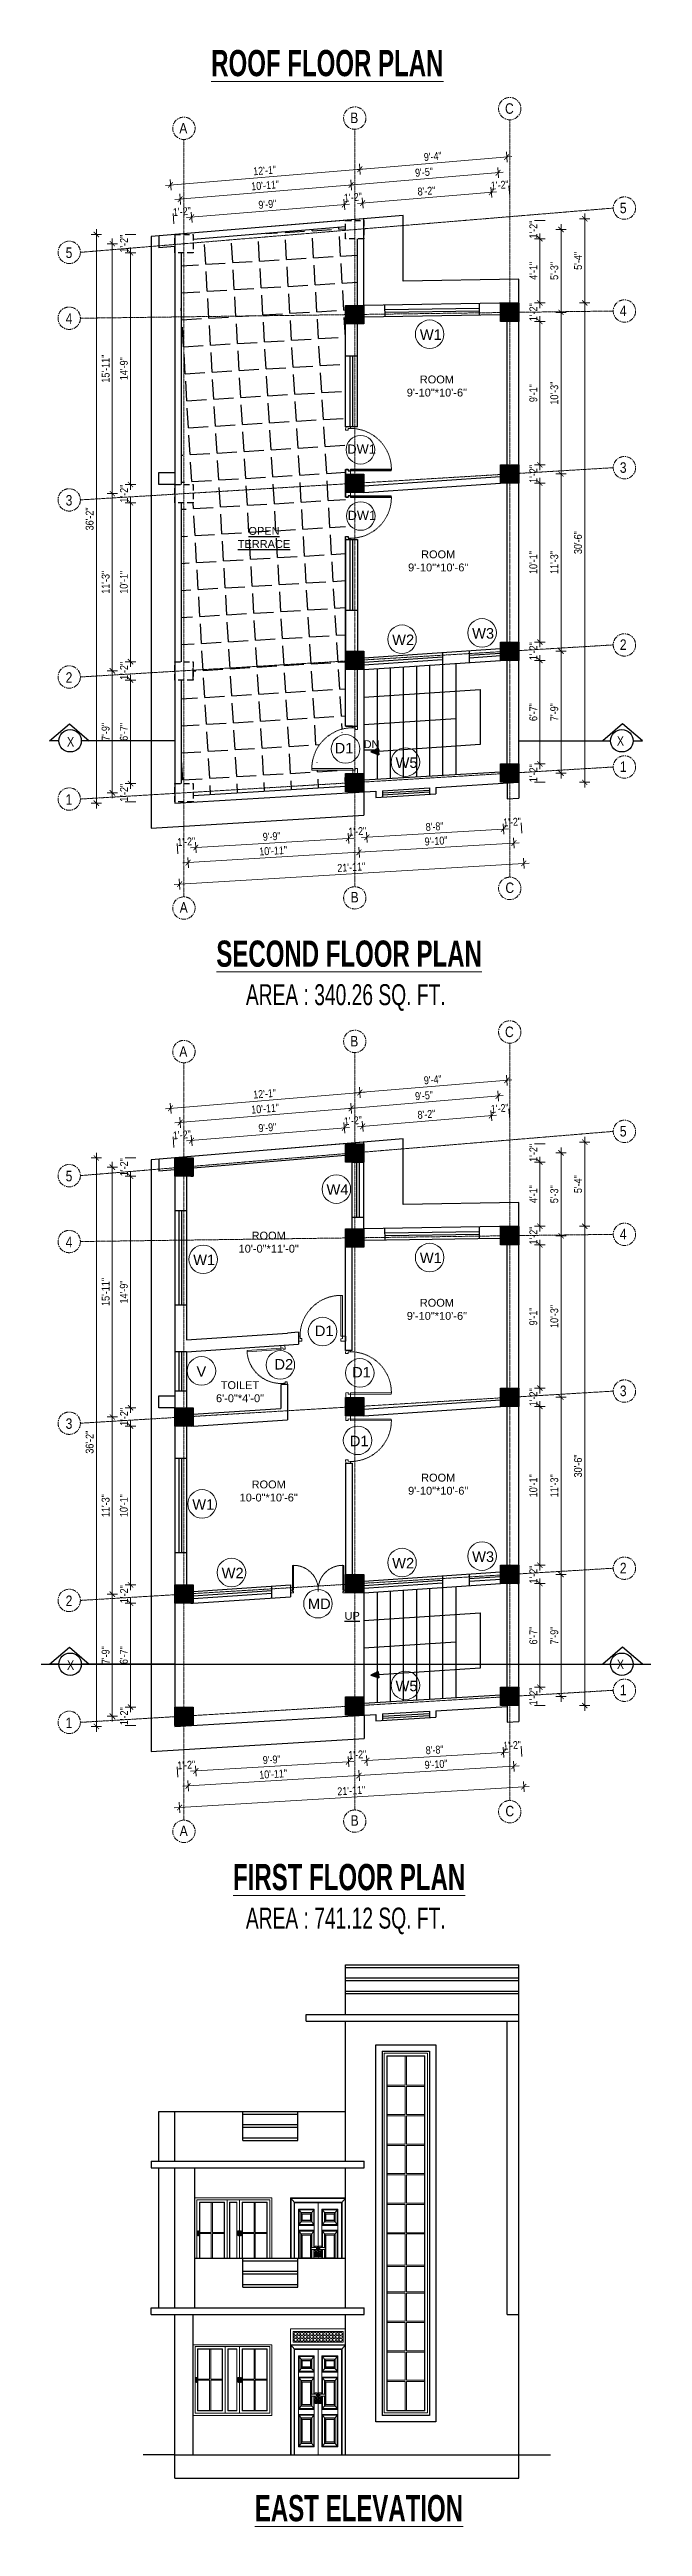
# Model space of a CAD drawing. Header units: inches. Extents: x -10117506 to -5032697, y -6529230 to -3253155.
# Drawn here: x -5059650 to -5059198, y -3256657 to -3254766 of the extents above; entities that cross this region are included whole.
import ezdxf

# ---------------------------------------------------------------- set-up
doc = ezdxf.new("R2010")
doc.units = ezdxf.units.IN
doc.header["$LTSCALE"] = 2
doc.header["$MEASUREMENT"] = 0
doc.header["$PDMODE"] = 34
doc.linetypes.add('CENTER', pattern=[2, 1.25, -0.25, 0.25, -0.25])
doc.linetypes.add('HIDDEN', pattern=[0.375, 0.25, -0.125])
doc.layers.get('0').update_dxf_attribs({"linetype": 'CONTINUOUS'})
doc.layers.get('DEFPOINTS').update_dxf_attribs({"color": 141, "linetype": 'CONTINUOUS'})
doc.layers.add('A-Hatch', color=7, linetype='CONTINUOUS')
for name, color, linetype, lineweight in [('Annotate-Lite.w', 177, 'CONTINUOUS', 9), ('Annotations-Bold.w', 177, 'CONTINUOUS', 13), ('DIM 1-100', 4, 'CONTINUOUS', 13), ('Door-Window.w', 4, 'CONTINUOUS', 15), ('F-FURNITURE', 30, 'CONTINUOUS', 13), ('HACTH', 253, 'CONTINUOUS', 5), ('TEXT', 181, 'CONTINUOUS', 25), ('Text-100.w', 254, 'CONTINUOUS', 9), ('window', 4, 'CONTINUOUS', 13)]:
    doc.layers.add(name, color=color, linetype=linetype, lineweight=lineweight)
doc.styles.add('ARAIL', font='ARIALN.TTF')
doc.styles.add('Arial', font='arial.ttf', dxfattribs={"width": 0.8, "height": 12})
doc.styles.add('arial.', font='arial.ttf')
doc.styles.add('gaurav', font='arial.ttf')
doc.styles.get("Standard").update_dxf_attribs({"font": 'ARIALN.TTF'})
doc.dimstyles.new('1 by 96', dxfattribs={"dimtxt": 6, "dimasz": 4, "dimexe": 4, "dimexo": 4, "dimgap": 2, "dimtad": 1, "dimdec": 0, "dimzin": 0, "dimdsep": 46, "dimlunit": 4, "dimtxsty": 'Standard', "dimblk": 'ARCHTICK', "dimcen": 0, "dimdle": 4, "dimadec": 0, "dimazin": 0, "dimtfac": 1, "dimtdec": 0, "dimtix": 1, "dimtofl": 0, "dimtmove": 1, "dimatfit": 3, "dimldrblk": 'ARCHTICK', "dimfxl": 4, "dimfxlon": 1, "dimtolj": 1, "dimtzin": 0, "dimlwd": -1, "dimlwe": -1, "dimarcsym": 0})

msp = doc.modelspace()

# ---------------------------------------------------------------- texts
at = {"layer": 'Annotate-Lite.w', "ltscale": 0.005, "style": 'gaurav'}
for s, insert, char_height, attachment_point in [('W1', (-5059367.4, -3254979.4), 8, 1), ('DW1', (-5059422.7, -3255067.3), 7, 1), ('DW1', (-5059422.5, -3255117.9), 7, 1), ('W2', (-5059388.5, -3255212.4), 8, 1), ('W3', (-5059327.5, -3255207.5), 8, 1), ('D1', (-5059418.1, -3255295.1), 8, 3), ('W5', (-5059385.9, -3255306.2), 8, 1), ('W4', (-5059438.6, -3255632.1), 8, 1), ('W1', (-5059540.3, -3255685.8), 8, 1), ('W1', (-5059367.4, -3255684.3), 8, 1), ('D1', (-5059447.5, -3255740), 8, 1), ('V', (-5059537.8, -3255771), 8, 1), ('D2', (-5059478.3, -3255765.5), 8, 1), ('D1', (-5059419.1, -3255771.6), 8, 1), ('D1', (-5059420.8, -3255832.1), 8, 7), ('W1', (-5059541, -3255872.5), 8, 1), ('W2', (-5059388.5, -3255917.3), 8, 1), ('W3', (-5059327.5, -3255912.4), 8, 1), ('W2', (-5059518.6, -3255924.9), 8, 1), ('MD', (-5059452.8, -3255948.4), 8, 1), ('W5', (-5059385.9, -3256011.1), 8, 1)]:
    msp.add_mtext_dynamic_manual_height_columns(s, width=8, gutter_width=100, heights=[0], dxfattribs=dict(at, insert=insert, char_height=char_height, attachment_point=attachment_point))
at = {"layer": 'Annotations-Bold.w', "linetype": 'CENTER', "ltscale": 1.5, "char_height": 8, "attachment_point": 1, "style": 'ARAIL'}
for s, insert in [('C', (-5059302.4, -3254806.8)), ('A', (-5059550.9, -3254821.8)), ('B', (-5059420.5, -3254813.9)), ('5', (-5059214.8, -3254882.7)), ('5', (-5059637.6, -3254916.9)), ('4', (-5059637.6, -3254967.2)), ('4', (-5059214.8, -3254961.2)), ('3', (-5059214.8, -3255080.9)), ('3', (-5059637.6, -3255105.9)), ('2', (-5059214.8, -3255216.1)), ('2', (-5059637.6, -3255241.2)), ('1', (-5059214.8, -3255309.3)), ('1', (-5059637.6, -3255334.3)), ('B', (-5059420.2, -3255408.9)), ('C', (-5059302.1, -3255401.7)), ('A', (-5059550.6, -3255416.7)), ('A', (-5059550.9, -3255526.7)), ('B', (-5059420.5, -3255518.9)), ('C', (-5059302.4, -3255511.7)), ('5', (-5059214.8, -3255587.6)), ('5', (-5059637.6, -3255621.8)), ('4', (-5059637.6, -3255672.2)), ('4', (-5059214.8, -3255666.1)), ('3', (-5059214.8, -3255785.8)), ('3', (-5059637.6, -3255810.8)), ('2', (-5059214.8, -3255921.1)), ('2', (-5059637.6, -3255946.1)), ('1', (-5059214.8, -3256014.2)), ('1', (-5059637.6, -3256039.3)), ('C', (-5059302.1, -3256106.6)), ('A', (-5059550.6, -3256121.7)), ('B', (-5059420.2, -3256113.8))]:
    msp.add_mtext_dynamic_manual_height_columns(s, width=6.539, gutter_width=100, heights=[0], dxfattribs=dict(at, insert=insert))
at = {"layer": 'TEXT', "lineweight": -2, "char_height": 6, "attachment_point": 5, "style": 'arial.'}
for s, insert in [('ROOM\\P9\'-10"*10\'-6"', (-5059354.4, -3255022.7)), ('ROOM\\P9\'-10"*10\'-6"', (-5059353.4, -3255156.2)), ('ROOM\\P10\'-0"*11\'-0"', (-5059482.7, -3255676.3)), ('ROOM\\P9\'-10"*10\'-6"', (-5059354.4, -3255727.6)), ('TOILET\\P6\'-0"*4\'-0"', (-5059504.6, -3255790.5)), ('ROOM\\P10-0"*10\'-6"', (-5059482.7, -3255866.3)), ('ROOM\\P9\'-10"*10\'-6"', (-5059353.4, -3255861.1))]:
    msp.add_mtext_dynamic_manual_height_columns(s, width=45.731, gutter_width=30, heights=[0], dxfattribs=dict(at, insert=insert))
at = {"layer": 'TEXT', "lineweight": -2, "char_height": 6, "width": 127.506, "attachment_point": 5, "style": 'arial.'}
for s, insert in [('{\\LOPEN \\PTERRACE}', (-5059486.3, -3255138.3)), ('{\\LDN}', (-5059404.2, -3255296.1)), ('{\\LUP}', (-5059419, -3255961.6))]:
    msp.add_mtext(s, dxfattribs=dict(at, insert=insert))
at = {"layer": 'TEXT', "char_height": 7.2, "style": 'ARAIL'}
for insert, attachment_point in [((-5059631.1, -3255290.7), 3), ((-5059217.1, -3255290), 1), ((-5059631.1, -3255995.6), 3), ((-5059217.1, -3255995), 1)]:
    msp.add_mtext_dynamic_manual_height_columns('X', width=125.465, gutter_width=90, heights=[0], dxfattribs=dict(at, insert=insert, attachment_point=attachment_point))
at = {"layer": 'Text-100.w', "char_height": 20, "attachment_point": 2, "style": 'Arial'}
for s, insert, width in [('\\A1;{\\fArial Narrow|b1|i0|c0|p34;\\LROOF FLOOR PLAN}', (-5059438, -3254766.1), 213.004), ('\\A1;{\\fArial Narrow|b1|i0|c0|p34;\\L SECOND FLOOR PLAN\\P\\fArial Narrow|b0|i0|c0|p34;\\H0.8x;\\lAREA : 340.26 SQ. FT.\\H1.02306x; }', (-5059423.9, -3255446), 253.22), ('\\A1;{\\fArial Narrow|b1|i0|c0|p34;\\L FIRST FLOOR PLAN\\P\\fArial Narrow|b0|i0|c0|p34;\\H0.8x;\\lAREA : 741.12 SQ. FT.\\H1.02306x; }', (-5059423.9, -3256151), 221.611), ('\\A1;{\\fArial Narrow|b1|i0|c0|p34;\\L EAST ELEVATION}', (-5059416.4, -3256632.8), 569.102)]:
    msp.add_mtext(s, dxfattribs=dict(at, insert=insert, width=width))

# ---------------------------------------------------------------- blocks, each defined once
blk = doc.blocks.new('FDFDRE')
at = {"ltscale": 3}
for p, q in [((165701.1, -58637.8), (165701.1, -58641.5)), ((165704.8, -58637.8), (165701.1, -58637.8)), ((165701.1, -58641.5), (165703.6, -58641.5)), ((165703.6, -58641.5), (165703.5, -58672.6)), ((165704.8, -58639.7), (165703.6, -58639.7)), ((165703.6, -58639.7), (165703.6, -58641.5)), ((165703.6, -58641.5), (165704.8, -58641.5)), ((165704.8, -58639.7), (165704.8, -58637.8)), ((165704.8, -58641.5), (165704.8, -58672.7)), ((165767, -58639.7), (165767, -58637.8)), ((165767, -58637.8), (165770.6, -58637.8)), ((165767, -58639.7), (165768.2, -58639.7)), ((165767, -58641.5), (165767, -58672.7)), ((165768.2, -58641.5), (165767, -58641.5)), ((165768.2, -58639.7), (165768.2, -58641.5)), ((165770.7, -58641.5), (165768.2, -58641.5)), ((165768.2, -58641.5), (165768.2, -58672.6)), ((165770.6, -58637.8), (165770.7, -58641.5)), ((165703.5, -58672.6), (165704.8, -58672.7)), ((165768.2, -58672.6), (165767, -58672.7))]:
    blk.add_line(p, q, dxfattribs=at)
at = {"layer": 'Door-Window.w', "color": 9, "linetype": 'HIDDEN', "lineweight": 18}
for centre, start, end in [((165704.8, -58641.5), 269.9618, 3.3835), ((165767, -58641.5), 176.6165, 270.0382)]:
    blk.add_arc(centre, 31.2, start, end, dxfattribs=at)
blk = doc.blocks.new('3-0')
at = {"ltscale": 3}
for p, q in [((11063, 10097.7), (11066, 10099.9)), ((11063, 10097.7), (11064.5, 10095.7)), ((11066, 10096.8), (11064.5, 10095.7)), ((11065.3, 10097.8), (11066.7, 10098.9)), ((11066, 10096.8), (11065.3, 10097.8)), ((11066, 10099.9), (11066.7, 10098.9)), ((11085.5, 10074.1), (11110.3, 10093)), ((11086.2, 10073.2), (11111, 10092)), ((11111, 10092), (11110.3, 10093)), ((11084, 10073), (11082.6, 10071.9)), ((11082.6, 10071.9), (11084.8, 10069)), ((11084, 10073), (11084.8, 10072)), ((11084.8, 10072), (11086.2, 10073.2)), ((11084.8, 10069), (11087.7, 10071.2)), ((11086.2, 10073.2), (11085.5, 10074.1)), ((11087.7, 10071.2), (11086.2, 10073.2))]:
    blk.add_line(p, q, dxfattribs=at)
at = {"layer": 'Door-Window.w', "color": 9, "linetype": 'HIDDEN', "lineweight": 18}
blk.add_arc((11085.5, 10074.1), 31.2, 37.1906, 127.1465, dxfattribs=at)
blk = doc.blocks.new('_ArchTick')
at = {"color": 0, "linetype": 'ByBlock', "const_width": 0.15}
blk.add_lwpolyline([(-0.5, -0.5), (0.5, 0.5)], dxfattribs=at)
blk = doc.blocks.new('*D1697')
at = {"layer": 'DEFPOINTS', "color": 0, "ltscale": 0.5, "transparency": 16777216}
for p in [(-5059557.6, -3255574), (-5059410, -3255599.9), (-5059554.4, -3255612)]:
    blk.add_point(p, dxfattribs=at)
at = {"layer": 'DIM 1-100', "color": 0, "ltscale": 0.5, "transparency": 16777216}
for p, q in [((-5059409.1, -3255561.7), (-5059561.5, -3255574.4)), ((-5059412.8, -3255566), (-5059413.5, -3255558)), ((-5059557.2, -3255578), (-5059557.9, -3255570.1))]:
    blk.add_line(p, q, dxfattribs=at)
at = {"layer": 'DIM 1-100', "color": 0, "ltscale": 0.5, "transparency": 16777216, "xscale": 4, "yscale": 4, "zscale": 4}
for p, rotation in [((-5059413.1, -3255562), 4.751526985374808), ((-5059557.6, -3255574), 184.7515269853748)]:
    blk.add_blockref('_ArchTick', p, dxfattribs=dict(at, rotation=rotation))
at = {"layer": 'DIM 1-100', "color": 0, "ltscale": 0.5, "transparency": 16777216, "insert": (-5059485.8, -3255563), "char_height": 6, "attachment_point": 5, "rotation": 4.7515}
blk.add_mtext('\\A1;12\'-1"', dxfattribs=at)
blk = doc.blocks.new('*D1698')
at = {"layer": 'DEFPOINTS', "color": 0, "ltscale": 0.5, "transparency": 16777216}
for p in [(-5059424, -3255601.1), (-5059411, -3255587.9), (-5059410, -3255599.9)]:
    blk.add_point(p, dxfattribs=at)
at = {"layer": 'DIM 1-100', "color": 0, "ltscale": 0.5, "transparency": 16777216}
for p, q in [((-5059424.7, -3255593), (-5059425.3, -3255585)), ((-5059410.7, -3255591.9), (-5059411.3, -3255583.9))]:
    blk.add_line(p, q, dxfattribs=at)
at = {"layer": 'DIM 1-100', "color": 0, "ltscale": 0.5, "transparency": 16777216, "insert": (-5059418.4, -3255583.5), "char_height": 6, "attachment_point": 5, "rotation": 4.7515}
blk.add_mtext('\\A1;1\'-2"', dxfattribs=at)
blk = doc.blocks.new('*D1699')
at = {"layer": 'DEFPOINTS', "color": 0, "ltscale": 0.5, "transparency": 16777216}
for p in [(-5059541.5, -3255598.7), (-5059424, -3255601.1), (-5059540.4, -3255612)]:
    blk.add_point(p, dxfattribs=at)
at = {"layer": 'DIM 1-100', "color": 0, "ltscale": 0.5, "transparency": 16777216}
for p, q in [((-5059421, -3255588.7), (-5059545.5, -3255599)), ((-5059541.2, -3255602.7), (-5059541.8, -3255594.7)), ((-5059424.7, -3255593), (-5059425.3, -3255585))]:
    blk.add_line(p, q, dxfattribs=at)
at = {"layer": 'DIM 1-100', "color": 0, "ltscale": 0.5, "transparency": 16777216, "xscale": 4, "yscale": 4, "zscale": 4}
for p, rotation in [((-5059541.5, -3255598.7), 184.7515269854528), ((-5059425, -3255589), 4.751526985452825)]:
    blk.add_blockref('_ArchTick', p, dxfattribs=dict(at, rotation=rotation))
at = {"layer": 'DIM 1-100', "color": 0, "ltscale": 0.5, "transparency": 16777216, "insert": (-5059483.7, -3255588.8), "char_height": 6, "attachment_point": 5, "rotation": 4.7515}
blk.add_mtext('\\A1;9\'-9"', dxfattribs=at)
blk = doc.blocks.new('*D1700')
at = {"layer": 'DEFPOINTS', "color": 0, "ltscale": 0.5, "transparency": 16777216}
for p in [(-5059555.4, -3255599.9), (-5059554.4, -3255612), (-5059540.4, -3255612)]:
    blk.add_point(p, dxfattribs=at)
at = {"layer": 'DIM 1-100', "color": 0, "ltscale": 0.5, "transparency": 16777216}
for p, q in [((-5059555.1, -3255603.9), (-5059555.7, -3255595.9)), ((-5059541.2, -3255602.7), (-5059541.8, -3255594.7))]:
    blk.add_line(p, q, dxfattribs=at)
at = {"layer": 'DIM 1-100', "color": 0, "ltscale": 0.5, "transparency": 16777216, "insert": (-5059548.9, -3255594.3), "char_height": 6, "attachment_point": 5, "rotation": 4.7515}
blk.add_mtext('\\A1;1\'-2"', dxfattribs=at)
blk = doc.blocks.new('*D1701')
at = {"layer": 'DEFPOINTS', "color": 0, "ltscale": 0.5, "transparency": 16777216}
for p in [(-5059419.8, -3255574.1), (-5059547.4, -3255619), (-5059417, -3255608.1)]:
    blk.add_point(p, dxfattribs=at)
at = {"layer": 'DIM 1-100', "color": 0, "ltscale": 0.5, "transparency": 16777216}
for p, q in [((-5059554.2, -3255585.2), (-5059415.8, -3255573.7)), ((-5059549.9, -3255588.9), (-5059550.6, -3255580.9)), ((-5059419.5, -3255578), (-5059420.1, -3255570.1))]:
    blk.add_line(p, q, dxfattribs=at)
at = {"layer": 'DIM 1-100', "color": 0, "ltscale": 0.5, "transparency": 16777216, "xscale": 4, "yscale": 4, "zscale": 4}
for p, rotation in [((-5059550.2, -3255584.9), 184.7515269854611), ((-5059419.8, -3255574.1), 4.751526985461142)]:
    blk.add_blockref('_ArchTick', p, dxfattribs=dict(at, rotation=rotation))
at = {"layer": 'DIM 1-100', "color": 0, "ltscale": 0.5, "transparency": 16777216, "insert": (-5059485.4, -3255574.4), "char_height": 6, "attachment_point": 5, "rotation": 4.7515}
blk.add_mtext('\\A1;10\'-11"', dxfattribs=at)
blk = doc.blocks.new('*D1702')
at = {"layer": 'DEFPOINTS', "color": 0, "ltscale": 0.5, "transparency": 16777216}
for p in [(-5059554.4, -3255612), (-5059588.1, -3255626), (-5059554.4, -3255626)]:
    blk.add_point(p, dxfattribs=at)
at = {"layer": 'DIM 1-100', "color": 0, "ltscale": 0.5, "transparency": 16777216}
for p, q in [((-5059584.1, -3255612), (-5059592.1, -3255612)), ((-5059584.1, -3255626), (-5059592.1, -3255626))]:
    blk.add_line(p, q, dxfattribs=at)
at = {"layer": 'DIM 1-100', "color": 0, "ltscale": 0.5, "transparency": 16777216, "insert": (-5059593.1, -3255619), "char_height": 6, "attachment_point": 5, "rotation": 90}
blk.add_mtext('\\A1;1\'-2"', dxfattribs=at)
blk = doc.blocks.new('*D1703')
at = {"layer": 'DEFPOINTS', "color": 0, "ltscale": 0.5, "transparency": 16777216}
for p in [(-5059554.4, -3255626), (-5059588.1, -3255802.7), (-5059554.4, -3255802.7)]:
    blk.add_point(p, dxfattribs=at)
at = {"layer": 'DIM 1-100', "color": 0, "ltscale": 0.5, "transparency": 16777216}
for p, q in [((-5059584.1, -3255626), (-5059592.1, -3255626)), ((-5059588.1, -3255622), (-5059588.1, -3255806.7)), ((-5059584.1, -3255802.7), (-5059592.1, -3255802.7))]:
    blk.add_line(p, q, dxfattribs=at)
at = {"layer": 'DIM 1-100', "color": 0, "ltscale": 0.5, "transparency": 16777216, "xscale": 4, "yscale": 4, "zscale": 4}
for p, rotation in [((-5059588.1, -3255626), 90), ((-5059588.1, -3255802.7), 270)]:
    blk.add_blockref('_ArchTick', p, dxfattribs=dict(at, rotation=rotation))
at = {"layer": 'DIM 1-100', "color": 0, "ltscale": 0.5, "transparency": 16777216, "insert": (-5059593.2, -3255714.3), "char_height": 6, "attachment_point": 5, "rotation": 90}
blk.add_mtext('\\A1;14\'-9"', dxfattribs=at)
blk = doc.blocks.new('*D1704')
at = {"layer": 'DEFPOINTS', "color": 0, "ltscale": 0.5, "transparency": 16777216}
for p in [(-5059554.4, -3255802.7), (-5059588.1, -3255816.7), (-5059554.4, -3255816.7)]:
    blk.add_point(p, dxfattribs=at)
at = {"layer": 'DIM 1-100', "color": 0, "ltscale": 0.5, "transparency": 16777216}
for p, q in [((-5059584.1, -3255802.7), (-5059592.1, -3255802.7)), ((-5059584.1, -3255816.7), (-5059592.1, -3255816.7))]:
    blk.add_line(p, q, dxfattribs=at)
at = {"layer": 'DIM 1-100', "color": 0, "ltscale": 0.5, "transparency": 16777216, "insert": (-5059593.1, -3255809.7), "char_height": 6, "attachment_point": 5, "rotation": 90}
blk.add_mtext('\\A1;1\'-2"', dxfattribs=at)
blk = doc.blocks.new('*D1705')
at = {"layer": 'DEFPOINTS', "color": 0, "ltscale": 0.5, "transparency": 16777216}
for p in [(-5059554.4, -3255816.7), (-5059588.1, -3255938), (-5059554.4, -3255938)]:
    blk.add_point(p, dxfattribs=at)
at = {"layer": 'DIM 1-100', "color": 0, "ltscale": 0.5, "transparency": 16777216}
for p, q in [((-5059584.1, -3255816.7), (-5059592.1, -3255816.7)), ((-5059588.1, -3255812.7), (-5059588.1, -3255942)), ((-5059584.1, -3255938), (-5059592.1, -3255938))]:
    blk.add_line(p, q, dxfattribs=at)
at = {"layer": 'DIM 1-100', "color": 0, "ltscale": 0.5, "transparency": 16777216, "xscale": 4, "yscale": 4, "zscale": 4}
for p, rotation in [((-5059588.1, -3255816.7), 90), ((-5059588.1, -3255938), 270)]:
    blk.add_blockref('_ArchTick', p, dxfattribs=dict(at, rotation=rotation))
at = {"layer": 'DIM 1-100', "color": 0, "ltscale": 0.5, "transparency": 16777216, "insert": (-5059593.2, -3255877.4), "char_height": 6, "attachment_point": 5, "rotation": 90}
blk.add_mtext('\\A1;10\'-1"', dxfattribs=at)
blk = doc.blocks.new('*D1706')
at = {"layer": 'DEFPOINTS', "color": 0, "ltscale": 0.5, "transparency": 16777216}
for p in [(-5059554.4, -3255938), (-5059588.1, -3255952), (-5059554.4, -3255952)]:
    blk.add_point(p, dxfattribs=at)
at = {"layer": 'DIM 1-100', "color": 0, "ltscale": 0.5, "transparency": 16777216}
for p, q in [((-5059584.1, -3255938), (-5059592.1, -3255938)), ((-5059584.1, -3255952), (-5059592.1, -3255952))]:
    blk.add_line(p, q, dxfattribs=at)
at = {"layer": 'DIM 1-100', "color": 0, "ltscale": 0.5, "transparency": 16777216, "insert": (-5059593.1, -3255945), "char_height": 6, "attachment_point": 5, "rotation": 90}
blk.add_mtext('\\A1;1\'-2"', dxfattribs=at)
blk = doc.blocks.new('*D1707')
at = {"layer": 'DEFPOINTS', "color": 0, "ltscale": 0.5, "transparency": 16777216}
for p in [(-5059554.4, -3255952), (-5059588.1, -3256031.2), (-5059554.4, -3256031.2)]:
    blk.add_point(p, dxfattribs=at)
at = {"layer": 'DIM 1-100', "color": 0, "ltscale": 0.5, "transparency": 16777216}
for p, q in [((-5059584.1, -3255952), (-5059592.1, -3255952)), ((-5059588.1, -3255948), (-5059588.1, -3256035.2)), ((-5059584.1, -3256031.2), (-5059592.1, -3256031.2))]:
    blk.add_line(p, q, dxfattribs=at)
at = {"layer": 'DIM 1-100', "color": 0, "ltscale": 0.5, "transparency": 16777216, "xscale": 4, "yscale": 4, "zscale": 4}
for p, rotation in [((-5059588.1, -3255952), 90), ((-5059588.1, -3256031.2), 270)]:
    blk.add_blockref('_ArchTick', p, dxfattribs=dict(at, rotation=rotation))
at = {"layer": 'DIM 1-100', "color": 0, "ltscale": 0.5, "transparency": 16777216, "insert": (-5059593.2, -3255991.6), "char_height": 6, "attachment_point": 5, "rotation": 90}
blk.add_mtext('\\A1;6\'-7"', dxfattribs=at)
blk = doc.blocks.new('*D1708')
at = {"layer": 'DEFPOINTS', "color": 0, "ltscale": 0.5, "transparency": 16777216}
for p in [(-5059554.4, -3256031.2), (-5059588.1, -3256045.2), (-5059554.4, -3256045.2)]:
    blk.add_point(p, dxfattribs=at)
at = {"layer": 'DIM 1-100', "color": 0, "ltscale": 0.5, "transparency": 16777216}
for p, q in [((-5059584.1, -3256031.2), (-5059592.1, -3256031.2)), ((-5059584.1, -3256045.2), (-5059592.1, -3256045.2))]:
    blk.add_line(p, q, dxfattribs=at)
at = {"layer": 'DIM 1-100', "color": 0, "ltscale": 0.5, "transparency": 16777216, "insert": (-5059593.1, -3256038.2), "char_height": 6, "attachment_point": 5, "rotation": 90}
blk.add_mtext('\\A1;1\'-2"', dxfattribs=at)
blk = doc.blocks.new('*D1709')
at = {"layer": 'DEFPOINTS', "color": 0, "ltscale": 0.5, "transparency": 16777216}
for p in [(-5059602, -3255945), (-5059547.4, -3255945), (-5059547.4, -3256038.2)]:
    blk.add_point(p, dxfattribs=at)
at = {"layer": 'DIM 1-100', "color": 0, "ltscale": 0.5, "transparency": 16777216}
for p, q in [((-5059602, -3256042.2), (-5059602, -3255941)), ((-5059598, -3255945), (-5059606, -3255945)), ((-5059598, -3256038.2), (-5059606, -3256038.2))]:
    blk.add_line(p, q, dxfattribs=at)
at = {"layer": 'DIM 1-100', "color": 0, "ltscale": 0.5, "transparency": 16777216, "xscale": 4, "yscale": 4, "zscale": 4}
for p, rotation in [((-5059602, -3255945), 90), ((-5059602, -3256038.2), 270)]:
    blk.add_blockref('_ArchTick', p, dxfattribs=dict(at, rotation=rotation))
at = {"layer": 'DIM 1-100', "color": 0, "ltscale": 0.5, "transparency": 16777216, "insert": (-5059607.1, -3255991.6), "char_height": 6, "attachment_point": 5, "rotation": 90}
blk.add_mtext('\\A1;7\'-9"', dxfattribs=at)
blk = doc.blocks.new('*D1710')
at = {"layer": 'DEFPOINTS', "color": 0, "ltscale": 0.5, "transparency": 16777216}
for p in [(-5059602, -3255809.7), (-5059547.4, -3255809.7), (-5059547.4, -3255945)]:
    blk.add_point(p, dxfattribs=at)
at = {"layer": 'DIM 1-100', "color": 0, "ltscale": 0.5, "transparency": 16777216}
for p, q in [((-5059598, -3255809.7), (-5059606, -3255809.7)), ((-5059602, -3255949), (-5059602, -3255805.7)), ((-5059598, -3255945), (-5059606, -3255945))]:
    blk.add_line(p, q, dxfattribs=at)
at = {"layer": 'DIM 1-100', "color": 0, "ltscale": 0.5, "transparency": 16777216, "xscale": 4, "yscale": 4, "zscale": 4}
for p, rotation in [((-5059602, -3255809.7), 90), ((-5059602, -3255945), 270)]:
    blk.add_blockref('_ArchTick', p, dxfattribs=dict(at, rotation=rotation))
at = {"layer": 'DIM 1-100', "color": 0, "ltscale": 0.5, "transparency": 16777216, "insert": (-5059607.1, -3255877.4), "char_height": 6, "attachment_point": 5, "rotation": 90}
blk.add_mtext('\\A1;11\'-3"', dxfattribs=at)
blk = doc.blocks.new('*D1711')
at = {"layer": 'DEFPOINTS', "color": 0, "ltscale": 0.5, "transparency": 16777216}
for p in [(-5059602, -3255619), (-5059547.4, -3255619), (-5059547.4, -3255809.7)]:
    blk.add_point(p, dxfattribs=at)
at = {"layer": 'DIM 1-100', "color": 0, "ltscale": 0.5, "transparency": 16777216}
for p, q in [((-5059598, -3255619), (-5059606, -3255619)), ((-5059602, -3255813.7), (-5059602, -3255615)), ((-5059598, -3255809.7), (-5059606, -3255809.7))]:
    blk.add_line(p, q, dxfattribs=at)
at = {"layer": 'DIM 1-100', "color": 0, "ltscale": 0.5, "transparency": 16777216, "xscale": 4, "yscale": 4, "zscale": 4}
for p, rotation in [((-5059602, -3255619), 90), ((-5059602, -3255809.7), 270)]:
    blk.add_blockref('_ArchTick', p, dxfattribs=dict(at, rotation=rotation))
at = {"layer": 'DIM 1-100', "color": 0, "ltscale": 0.5, "transparency": 16777216, "insert": (-5059607.1, -3255714.3), "char_height": 6, "attachment_point": 5, "rotation": 90}
blk.add_mtext('\\A1;15\'-11"', dxfattribs=at)
blk = doc.blocks.new('*D1712')
at = {"layer": 'DEFPOINTS', "color": 0, "ltscale": 0.5, "transparency": 16777216}
for p in [(-5059554.4, -3255612), (-5059614.2, -3256046), (-5059554.4, -3256046)]:
    blk.add_point(p, dxfattribs=at)
at = {"layer": 'DIM 1-100', "color": 0, "ltscale": 0.5, "transparency": 16777216}
for p, q in [((-5059610.2, -3255612), (-5059618.2, -3255612)), ((-5059614.2, -3255608), (-5059614.2, -3256050)), ((-5059610.2, -3256046), (-5059618.2, -3256046))]:
    blk.add_line(p, q, dxfattribs=at)
at = {"layer": 'DIM 1-100', "color": 0, "ltscale": 0.5, "transparency": 16777216, "xscale": 4, "yscale": 4, "zscale": 4}
for p, rotation in [((-5059614.2, -3255612), 90), ((-5059614.2, -3256046), 270)]:
    blk.add_blockref('_ArchTick', p, dxfattribs=dict(at, rotation=rotation))
at = {"layer": 'DIM 1-100', "color": 0, "ltscale": 0.5, "transparency": 16777216, "insert": (-5059619.3, -3255829), "char_height": 6, "attachment_point": 5, "rotation": 90}
blk.add_mtext('\\A1;36\'-2"', dxfattribs=at)
blk = doc.blocks.new('*D1713')
at = {"layer": 'DEFPOINTS', "color": 0, "ltscale": 0.5, "transparency": 16777216}
for p in [(-5059554.4, -3256046), (-5059540.4, -3256045.2), (-5059538.3, -3256080)]:
    blk.add_point(p, dxfattribs=at)
at = {"layer": 'DIM 1-100', "color": 0, "ltscale": 0.5, "transparency": 16777216}
for p, q in [((-5059552.5, -3256076.8), (-5059552.1, -3256084.8)), ((-5059538.5, -3256076), (-5059538.1, -3256083.9))]:
    blk.add_line(p, q, dxfattribs=at)
at = {"layer": 'DIM 1-100', "color": 0, "ltscale": 0.5, "transparency": 16777216, "insert": (-5059545.6, -3256075.4), "char_height": 6, "attachment_point": 5, "rotation": 3.4431}
blk.add_mtext('\\A1;1\'-2"', dxfattribs=at)
blk = doc.blocks.new('*D1714')
at = {"layer": 'DEFPOINTS', "color": 0, "ltscale": 0.5, "transparency": 16777216}
for p in [(-5059424, -3256037.3), (-5059540.4, -3256045.2), (-5059421.8, -3256072.9)]:
    blk.add_point(p, dxfattribs=at)
at = {"layer": 'DIM 1-100', "color": 0, "ltscale": 0.5, "transparency": 16777216}
for p, q in [((-5059542.3, -3256080.2), (-5059417.8, -3256072.7)), ((-5059422.1, -3256069), (-5059421.6, -3256076.9)), ((-5059538.5, -3256076), (-5059538.1, -3256083.9))]:
    blk.add_line(p, q, dxfattribs=at)
at = {"layer": 'DIM 1-100', "color": 0, "ltscale": 0.5, "transparency": 16777216, "xscale": 4, "yscale": 4, "zscale": 4}
for p, rotation in [((-5059421.8, -3256072.9), 3.443148901699587), ((-5059538.3, -3256080), 183.4431489016996)]:
    blk.add_blockref('_ArchTick', p, dxfattribs=dict(at, rotation=rotation))
at = {"layer": 'DIM 1-100', "color": 0, "ltscale": 0.5, "transparency": 16777216, "insert": (-5059480.4, -3256071.4), "char_height": 6, "attachment_point": 5, "rotation": 3.4431}
blk.add_mtext('\\A1;9\'-9"', dxfattribs=at)
blk = doc.blocks.new('*D1715')
at = {"layer": 'DEFPOINTS', "color": 0, "ltscale": 0.5, "transparency": 16777216}
for p in [(-5059424, -3256037.3), (-5059409.9, -3256037.3), (-5059407.8, -3256072.1)]:
    blk.add_point(p, dxfattribs=at)
at = {"layer": 'DIM 1-100', "color": 0, "ltscale": 0.5, "transparency": 16777216}
for p, q in [((-5059422.1, -3256069), (-5059421.6, -3256076.9)), ((-5059408.1, -3256068.1), (-5059407.6, -3256076.1))]:
    blk.add_line(p, q, dxfattribs=at)
at = {"layer": 'DIM 1-100', "color": 0, "ltscale": 0.5, "transparency": 16777216, "insert": (-5059415.1, -3256067.5), "char_height": 6, "attachment_point": 5, "rotation": 3.4431}
blk.add_mtext('\\A1;1\'-2"', dxfattribs=at)
blk = doc.blocks.new('*D1716')
at = {"layer": 'DEFPOINTS', "color": 0, "ltscale": 0.5, "transparency": 16777216}
for p in [(-5059409.9, -3256037.3), (-5059305.8, -3256030.1), (-5059303.7, -3256065.8)]:
    blk.add_point(p, dxfattribs=at)
at = {"layer": 'DIM 1-100', "color": 0, "ltscale": 0.5, "transparency": 16777216}
for p, q in [((-5059411.8, -3256072.3), (-5059299.7, -3256065.6)), ((-5059408.1, -3256068.1), (-5059407.6, -3256076.1)), ((-5059303.9, -3256061.8), (-5059303.4, -3256069.8))]:
    blk.add_line(p, q, dxfattribs=at)
at = {"layer": 'DIM 1-100', "color": 0, "ltscale": 0.5, "transparency": 16777216, "xscale": 4, "yscale": 4, "zscale": 4}
for p, rotation in [((-5059407.8, -3256072.1), 183.4431489016996), ((-5059303.7, -3256065.8), 3.443148901699587)]:
    blk.add_blockref('_ArchTick', p, dxfattribs=dict(at, rotation=rotation))
at = {"layer": 'DIM 1-100', "color": 0, "ltscale": 0.5, "transparency": 16777216, "insert": (-5059356.1, -3256063.9), "char_height": 6, "attachment_point": 5, "rotation": 3.4431}
blk.add_mtext('\\A1;8\'-8"', dxfattribs=at)
blk = doc.blocks.new('*D1717')
at = {"layer": 'DEFPOINTS', "color": 0, "ltscale": 0.5, "transparency": 16777216}
for p in [(-5059305.8, -3256030.1), (-5059291.8, -3256030.1), (-5059289.7, -3256065)]:
    blk.add_point(p, dxfattribs=at)
at = {"layer": 'DIM 1-100', "color": 0, "ltscale": 0.5, "transparency": 16777216}
for p, q in [((-5059303.9, -3256061.8), (-5059303.4, -3256069.8)), ((-5059290, -3256061), (-5059289.5, -3256069))]:
    blk.add_line(p, q, dxfattribs=at)
at = {"layer": 'DIM 1-100', "color": 0, "ltscale": 0.5, "transparency": 16777216, "insert": (-5059297, -3256060.4), "char_height": 6, "attachment_point": 5, "rotation": 3.4431}
blk.add_mtext('\\A1;1\'-2"', dxfattribs=at)
blk = doc.blocks.new('*D1718')
at = {"layer": 'DEFPOINTS', "color": 0, "ltscale": 0.5, "transparency": 16777216}
for p in [(-5059417, -3256030.3), (-5059547.4, -3256038.2), (-5059413.8, -3256083.5)]:
    blk.add_point(p, dxfattribs=at)
at = {"layer": 'DIM 1-100', "color": 0, "ltscale": 0.5, "transparency": 16777216}
for p, q in [((-5059548.2, -3256091.6), (-5059409.8, -3256083.3)), ((-5059544.4, -3256087.4), (-5059544, -3256095.4)), ((-5059414, -3256079.5), (-5059413.5, -3256087.5))]:
    blk.add_line(p, q, dxfattribs=at)
at = {"layer": 'DIM 1-100', "color": 0, "ltscale": 0.5, "transparency": 16777216, "xscale": 4, "yscale": 4, "zscale": 4}
for p, rotation in [((-5059544.2, -3256091.4), 183.4431489004187), ((-5059413.8, -3256083.5), 3.443148900418714)]:
    blk.add_blockref('_ArchTick', p, dxfattribs=dict(at, rotation=rotation))
at = {"layer": 'DIM 1-100', "color": 0, "ltscale": 0.5, "transparency": 16777216, "insert": (-5059479.3, -3256082.4), "char_height": 6, "attachment_point": 5, "rotation": 3.4431}
blk.add_mtext('\\A1;10\'-11"', dxfattribs=at)
blk = doc.blocks.new('*D1719')
at = {"layer": 'DEFPOINTS', "color": 0, "ltscale": 0.5, "transparency": 16777216}
for p in [(-5059417, -3256030.3), (-5059298.8, -3256023.1), (-5059295.6, -3256076.4)]:
    blk.add_point(p, dxfattribs=at)
at = {"layer": 'DIM 1-100', "color": 0, "ltscale": 0.5, "transparency": 16777216}
for p, q in [((-5059295.9, -3256072.4), (-5059295.4, -3256080.4)), ((-5059417.8, -3256083.8), (-5059291.6, -3256076.2)), ((-5059414, -3256079.5), (-5059413.5, -3256087.5))]:
    blk.add_line(p, q, dxfattribs=at)
at = {"layer": 'DIM 1-100', "color": 0, "ltscale": 0.5, "transparency": 16777216, "xscale": 4, "yscale": 4, "zscale": 4}
for p, rotation in [((-5059295.6, -3256076.4), 3.443148900420546), ((-5059413.8, -3256083.5), 183.4431489004205)]:
    blk.add_blockref('_ArchTick', p, dxfattribs=dict(at, rotation=rotation))
at = {"layer": 'DIM 1-100', "color": 0, "ltscale": 0.5, "transparency": 16777216, "insert": (-5059355, -3256074.9), "char_height": 6, "attachment_point": 5, "rotation": 3.4431}
blk.add_mtext('\\A1;9\'-10"', dxfattribs=at)
blk = doc.blocks.new('*D1677')
at = {"layer": 'DEFPOINTS', "color": 0, "ltscale": 0.5, "transparency": 16777216}
for p in [(-5059291.8, -3256030.1), (-5059554.4, -3256046), (-5059288.1, -3256092)]:
    blk.add_point(p, dxfattribs=at)
at = {"layer": 'DIM 1-100', "color": 0, "ltscale": 0.5, "transparency": 16777216}
for p, q in [((-5059554.7, -3256108.1), (-5059284.1, -3256091.8)), ((-5059288.3, -3256088), (-5059287.8, -3256096)), ((-5059550.9, -3256103.9), (-5059550.4, -3256111.9))]:
    blk.add_line(p, q, dxfattribs=at)
at = {"layer": 'DIM 1-100', "color": 0, "ltscale": 0.5, "transparency": 16777216, "xscale": 4, "yscale": 4, "zscale": 4}
for p, rotation in [((-5059288.1, -3256092), 3.457134467224378), ((-5059550.7, -3256107.9), 183.4571344672244)]:
    blk.add_blockref('_ArchTick', p, dxfattribs=dict(at, rotation=rotation))
at = {"layer": 'DIM 1-100', "color": 0, "ltscale": 0.5, "transparency": 16777216, "insert": (-5059419.7, -3256095), "char_height": 6, "attachment_point": 5, "rotation": 3.4571}
blk.add_mtext('\\A1;21\'-11"', dxfattribs=at)
blk = doc.blocks.new('*D1678')
at = {"layer": 'DEFPOINTS', "color": 0, "ltscale": 0.5, "transparency": 16777216}
for p in [(-5059291.8, -3256016.1), (-5059275.8, -3256016.1), (-5059291.8, -3256030.1)]:
    blk.add_point(p, dxfattribs=at)
at = {"layer": 'DIM 1-100', "color": 0, "ltscale": 0.5, "transparency": 16777216}
for p, q in [((-5059279.8, -3256016.1), (-5059271.8, -3256016.1)), ((-5059279.8, -3256030.1), (-5059271.8, -3256030.1))]:
    blk.add_line(p, q, dxfattribs=at)
at = {"layer": 'DIM 1-100', "color": 0, "ltscale": 0.5, "transparency": 16777216, "insert": (-5059280.8, -3256023.1), "char_height": 6, "attachment_point": 5, "rotation": 90}
blk.add_mtext('\\A1;1\'-2"', dxfattribs=at)
blk = doc.blocks.new('*D1679')
at = {"layer": 'DEFPOINTS', "color": 0, "ltscale": 0.5, "transparency": 16777216}
for p in [(-5059291.8, -3255937), (-5059275.8, -3255937), (-5059291.8, -3256016.1)]:
    blk.add_point(p, dxfattribs=at)
at = {"layer": 'DIM 1-100', "color": 0, "ltscale": 0.5, "transparency": 16777216}
for p, q in [((-5059279.8, -3255937), (-5059271.8, -3255937)), ((-5059275.8, -3256020.1), (-5059275.8, -3255933)), ((-5059279.8, -3256016.1), (-5059271.8, -3256016.1))]:
    blk.add_line(p, q, dxfattribs=at)
at = {"layer": 'DIM 1-100', "color": 0, "ltscale": 0.5, "transparency": 16777216, "xscale": 4, "yscale": 4, "zscale": 4}
for p, rotation in [((-5059275.8, -3255937), 90), ((-5059275.8, -3256016.1), 270)]:
    blk.add_blockref('_ArchTick', p, dxfattribs=dict(at, rotation=rotation))
at = {"layer": 'DIM 1-100', "color": 0, "ltscale": 0.5, "transparency": 16777216, "insert": (-5059280.8, -3255976.6), "char_height": 6, "attachment_point": 5, "rotation": 90}
blk.add_mtext('\\A1;6\'-7"', dxfattribs=at)
blk = doc.blocks.new('*D1680')
at = {"layer": 'DEFPOINTS', "color": 0, "ltscale": 0.5, "transparency": 16777216}
for p in [(-5059291.8, -3255923), (-5059275.8, -3255923), (-5059291.8, -3255937)]:
    blk.add_point(p, dxfattribs=at)
at = {"layer": 'DIM 1-100', "color": 0, "ltscale": 0.5, "transparency": 16777216}
for p, q in [((-5059279.8, -3255923), (-5059271.8, -3255923)), ((-5059279.8, -3255937), (-5059271.8, -3255937))]:
    blk.add_line(p, q, dxfattribs=at)
at = {"layer": 'DIM 1-100', "color": 0, "ltscale": 0.5, "transparency": 16777216, "insert": (-5059280.8, -3255930), "char_height": 6, "attachment_point": 5, "rotation": 90}
blk.add_mtext('\\A1;1\'-2"', dxfattribs=at)
blk = doc.blocks.new('*D1681')
at = {"layer": 'DEFPOINTS', "color": 0, "ltscale": 0.5, "transparency": 16777216}
for p in [(-5059291.8, -3255801.7), (-5059275.8, -3255801.7), (-5059291.8, -3255923)]:
    blk.add_point(p, dxfattribs=at)
at = {"layer": 'DIM 1-100', "color": 0, "ltscale": 0.5, "transparency": 16777216}
for p, q in [((-5059279.8, -3255801.7), (-5059271.8, -3255801.7)), ((-5059275.8, -3255927), (-5059275.8, -3255797.7)), ((-5059279.8, -3255923), (-5059271.8, -3255923))]:
    blk.add_line(p, q, dxfattribs=at)
at = {"layer": 'DIM 1-100', "color": 0, "ltscale": 0.5, "transparency": 16777216, "xscale": 4, "yscale": 4, "zscale": 4}
for p, rotation in [((-5059275.8, -3255801.7), 90), ((-5059275.8, -3255923), 270)]:
    blk.add_blockref('_ArchTick', p, dxfattribs=dict(at, rotation=rotation))
at = {"layer": 'DIM 1-100', "color": 0, "ltscale": 0.5, "transparency": 16777216, "insert": (-5059280.8, -3255862.3), "char_height": 6, "attachment_point": 5, "rotation": 90}
blk.add_mtext('\\A1;10\'-1"', dxfattribs=at)
blk = doc.blocks.new('*D1682')
at = {"layer": 'DEFPOINTS', "color": 0, "ltscale": 0.5, "transparency": 16777216}
for p in [(-5059291.8, -3255787.7), (-5059275.8, -3255787.7), (-5059291.8, -3255801.7)]:
    blk.add_point(p, dxfattribs=at)
at = {"layer": 'DIM 1-100', "color": 0, "ltscale": 0.5, "transparency": 16777216}
for p, q in [((-5059279.8, -3255787.7), (-5059271.8, -3255787.7)), ((-5059279.8, -3255801.7), (-5059271.8, -3255801.7))]:
    blk.add_line(p, q, dxfattribs=at)
at = {"layer": 'DIM 1-100', "color": 0, "ltscale": 0.5, "transparency": 16777216, "insert": (-5059280.8, -3255794.7), "char_height": 6, "attachment_point": 5, "rotation": 90}
blk.add_mtext('\\A1;1\'-2"', dxfattribs=at)
blk = doc.blocks.new('*D1683')
at = {"layer": 'DEFPOINTS', "color": 0, "ltscale": 0.5, "transparency": 16777216}
for p in [(-5059291.8, -3255678.4), (-5059275.8, -3255678.4), (-5059291.8, -3255787.7)]:
    blk.add_point(p, dxfattribs=at)
at = {"layer": 'DIM 1-100', "color": 0, "ltscale": 0.5, "transparency": 16777216}
for p, q in [((-5059275.8, -3255791.7), (-5059275.8, -3255674.4)), ((-5059279.8, -3255678.4), (-5059271.8, -3255678.4)), ((-5059279.8, -3255787.7), (-5059271.8, -3255787.7))]:
    blk.add_line(p, q, dxfattribs=at)
at = {"layer": 'DIM 1-100', "color": 0, "ltscale": 0.5, "transparency": 16777216, "xscale": 4, "yscale": 4, "zscale": 4}
for p, rotation in [((-5059275.8, -3255678.4), 90), ((-5059275.8, -3255787.7), 270)]:
    blk.add_blockref('_ArchTick', p, dxfattribs=dict(at, rotation=rotation))
at = {"layer": 'DIM 1-100', "color": 0, "ltscale": 0.5, "transparency": 16777216, "insert": (-5059280.8, -3255733), "char_height": 6, "attachment_point": 5, "rotation": 90}
blk.add_mtext('\\A1;9\'-1"', dxfattribs=at)
blk = doc.blocks.new('*D1684')
at = {"layer": 'DEFPOINTS', "color": 0, "ltscale": 0.5, "transparency": 16777216}
for p in [(-5059292, -3255664.1), (-5059275.8, -3255664.1), (-5059291.8, -3255678.4)]:
    blk.add_point(p, dxfattribs=at)
at = {"layer": 'DIM 1-100', "color": 0, "ltscale": 0.5, "transparency": 16777216}
for p, q in [((-5059279.8, -3255664.1), (-5059271.8, -3255664.1)), ((-5059279.8, -3255678.4), (-5059271.8, -3255678.4))]:
    blk.add_line(p, q, dxfattribs=at)
at = {"layer": 'DIM 1-100', "color": 0, "ltscale": 0.5, "transparency": 16777216, "insert": (-5059280.8, -3255671.2), "char_height": 6, "attachment_point": 5, "rotation": 90}
blk.add_mtext('\\A1;1\'-2"', dxfattribs=at)
blk = doc.blocks.new('*D1685')
at = {"layer": 'DEFPOINTS', "color": 0, "ltscale": 0.5, "transparency": 16777216}
for p in [(-5059410, -3255615.1), (-5059275.8, -3255615.1), (-5059292, -3255664.1)]:
    blk.add_point(p, dxfattribs=at)
at = {"layer": 'DIM 1-100', "color": 0, "ltscale": 0.5, "transparency": 16777216}
for p, q in [((-5059279.8, -3255615.1), (-5059271.8, -3255615.1)), ((-5059275.8, -3255668.1), (-5059275.8, -3255611.1)), ((-5059279.8, -3255664.1), (-5059271.8, -3255664.1))]:
    blk.add_line(p, q, dxfattribs=at)
at = {"layer": 'DIM 1-100', "color": 0, "ltscale": 0.5, "transparency": 16777216, "xscale": 4, "yscale": 4, "zscale": 4}
for p, rotation in [((-5059275.8, -3255615.1), 90), ((-5059275.8, -3255664.1), 270)]:
    blk.add_blockref('_ArchTick', p, dxfattribs=dict(at, rotation=rotation))
at = {"layer": 'DIM 1-100', "color": 0, "ltscale": 0.5, "transparency": 16777216, "insert": (-5059280.8, -3255639.6), "char_height": 6, "attachment_point": 5, "rotation": 90}
blk.add_mtext('\\A1;4\'-1"', dxfattribs=at)
blk = doc.blocks.new('*D1686')
at = {"layer": 'DEFPOINTS', "color": 0, "ltscale": 0.5, "transparency": 16777216}
for p in [(-5059410, -3255601.1), (-5059275.8, -3255601.1), (-5059410, -3255615.1)]:
    blk.add_point(p, dxfattribs=at)
at = {"layer": 'DIM 1-100', "color": 0, "ltscale": 0.5, "transparency": 16777216}
for p, q in [((-5059279.8, -3255601.1), (-5059271.8, -3255601.1)), ((-5059279.8, -3255615.1), (-5059271.8, -3255615.1))]:
    blk.add_line(p, q, dxfattribs=at)
at = {"layer": 'DIM 1-100', "color": 0, "ltscale": 0.5, "transparency": 16777216, "insert": (-5059280.8, -3255608.1), "char_height": 6, "attachment_point": 5, "rotation": 90}
blk.add_mtext('\\A1;1\'-2"', dxfattribs=at)
blk = doc.blocks.new('*D1687')
at = {"layer": 'DEFPOINTS', "color": 0, "ltscale": 0.5, "transparency": 16777216}
for p in [(-5059298.8, -3255930), (-5059259.7, -3255930), (-5059298.8, -3256023.1)]:
    blk.add_point(p, dxfattribs=at)
at = {"layer": 'DIM 1-100', "color": 0, "ltscale": 0.5, "transparency": 16777216}
for p, q in [((-5059263.7, -3255930), (-5059255.7, -3255930)), ((-5059259.7, -3256027.1), (-5059259.7, -3255926)), ((-5059263.7, -3256023.1), (-5059255.7, -3256023.1))]:
    blk.add_line(p, q, dxfattribs=at)
at = {"layer": 'DIM 1-100', "color": 0, "ltscale": 0.5, "transparency": 16777216, "xscale": 4, "yscale": 4, "zscale": 4}
for p, rotation in [((-5059259.7, -3255930), 90), ((-5059259.7, -3256023.1), 270)]:
    blk.add_blockref('_ArchTick', p, dxfattribs=dict(at, rotation=rotation))
at = {"layer": 'DIM 1-100', "color": 0, "ltscale": 0.5, "transparency": 16777216, "insert": (-5059264.8, -3255976.6), "char_height": 6, "attachment_point": 5, "rotation": 90}
blk.add_mtext('\\A1;7\'-9"', dxfattribs=at)
blk = doc.blocks.new('*D1688')
at = {"layer": 'DEFPOINTS', "color": 0, "ltscale": 0.5, "transparency": 16777216}
for p in [(-5059298.8, -3255794.7), (-5059259.7, -3255794.7), (-5059298.8, -3255930)]:
    blk.add_point(p, dxfattribs=at)
at = {"layer": 'DIM 1-100', "color": 0, "ltscale": 0.5, "transparency": 16777216}
for p, q in [((-5059259.7, -3255934), (-5059259.7, -3255790.7)), ((-5059263.7, -3255794.7), (-5059255.7, -3255794.7)), ((-5059263.7, -3255930), (-5059255.7, -3255930))]:
    blk.add_line(p, q, dxfattribs=at)
at = {"layer": 'DIM 1-100', "color": 0, "ltscale": 0.5, "transparency": 16777216, "xscale": 4, "yscale": 4, "zscale": 4}
for p, rotation in [((-5059259.7, -3255794.7), 90), ((-5059259.7, -3255930), 270)]:
    blk.add_blockref('_ArchTick', p, dxfattribs=dict(at, rotation=rotation))
at = {"layer": 'DIM 1-100', "color": 0, "ltscale": 0.5, "transparency": 16777216, "insert": (-5059264.8, -3255862.3), "char_height": 6, "attachment_point": 5, "rotation": 90}
blk.add_mtext('\\A1;11\'-3"', dxfattribs=at)
blk = doc.blocks.new('*D1689')
at = {"layer": 'DEFPOINTS', "color": 0, "ltscale": 0.5, "transparency": 16777216}
for p in [(-5059298.8, -3255671.4), (-5059259.7, -3255671.4), (-5059298.8, -3255794.7)]:
    blk.add_point(p, dxfattribs=at)
at = {"layer": 'DIM 1-100', "color": 0, "ltscale": 0.5, "transparency": 16777216}
for p, q in [((-5059263.7, -3255671.4), (-5059255.7, -3255671.4)), ((-5059259.7, -3255798.7), (-5059259.7, -3255667.4)), ((-5059263.7, -3255794.7), (-5059255.7, -3255794.7))]:
    blk.add_line(p, q, dxfattribs=at)
at = {"layer": 'DIM 1-100', "color": 0, "ltscale": 0.5, "transparency": 16777216, "xscale": 4, "yscale": 4, "zscale": 4}
for p, rotation in [((-5059259.7, -3255671.4), 90), ((-5059259.7, -3255794.7), 270)]:
    blk.add_blockref('_ArchTick', p, dxfattribs=dict(at, rotation=rotation))
at = {"layer": 'DIM 1-100', "color": 0, "ltscale": 0.5, "transparency": 16777216, "insert": (-5059264.8, -3255733), "char_height": 6, "attachment_point": 5, "rotation": 90}
blk.add_mtext('\\A1;10\'-3"', dxfattribs=at)
blk = doc.blocks.new('*D1690')
at = {"layer": 'DEFPOINTS', "color": 0, "ltscale": 0.5, "transparency": 16777216}
for p in [(-5059417, -3255608.1), (-5059259.7, -3255608.1), (-5059298.8, -3255671.4)]:
    blk.add_point(p, dxfattribs=at)
at = {"layer": 'DIM 1-100', "color": 0, "ltscale": 0.5, "transparency": 16777216}
for p, q in [((-5059263.7, -3255608.1), (-5059255.7, -3255608.1)), ((-5059259.7, -3255675.4), (-5059259.7, -3255604.1)), ((-5059263.7, -3255671.4), (-5059255.7, -3255671.4))]:
    blk.add_line(p, q, dxfattribs=at)
at = {"layer": 'DIM 1-100', "color": 0, "ltscale": 0.5, "transparency": 16777216, "xscale": 4, "yscale": 4, "zscale": 4}
for p, rotation in [((-5059259.7, -3255608.1), 90), ((-5059259.7, -3255671.4), 270)]:
    blk.add_blockref('_ArchTick', p, dxfattribs=dict(at, rotation=rotation))
at = {"layer": 'DIM 1-100', "color": 0, "ltscale": 0.5, "transparency": 16777216, "insert": (-5059264.8, -3255639.7), "char_height": 6, "attachment_point": 5, "rotation": 90}
blk.add_mtext('\\A1;5\'-3"', dxfattribs=at)
blk = doc.blocks.new('*D1691')
at = {"layer": 'DEFPOINTS', "color": 0, "ltscale": 0.5, "transparency": 16777216}
for p in [(-5059291.8, -3255664.1), (-5059241.6, -3255664.1), (-5059291.8, -3256030.1)]:
    blk.add_point(p, dxfattribs=at)
at = {"layer": 'DIM 1-100', "color": 0, "ltscale": 0.5, "transparency": 16777216}
for p, q in [((-5059245.6, -3255664.1), (-5059237.6, -3255664.1)), ((-5059241.6, -3256034.1), (-5059241.6, -3255660.1)), ((-5059245.6, -3256030.1), (-5059237.6, -3256030.1))]:
    blk.add_line(p, q, dxfattribs=at)
at = {"layer": 'DIM 1-100', "color": 0, "ltscale": 0.5, "transparency": 16777216, "xscale": 4, "yscale": 4, "zscale": 4}
for p, rotation in [((-5059241.6, -3255664.1), 90), ((-5059241.6, -3256030.1), 270)]:
    blk.add_blockref('_ArchTick', p, dxfattribs=dict(at, rotation=rotation))
at = {"layer": 'DIM 1-100', "color": 0, "ltscale": 0.5, "transparency": 16777216, "insert": (-5059246.7, -3255847.1), "char_height": 6, "attachment_point": 5, "rotation": 90}
blk.add_mtext('\\A1;30\'-6"', dxfattribs=at)
blk = doc.blocks.new('*D1692')
at = {"layer": 'DEFPOINTS', "color": 0, "ltscale": 0.5, "transparency": 16777216}
for p in [(-5059410, -3255599.9), (-5059241.6, -3255599.9), (-5059291.8, -3255664.1)]:
    blk.add_point(p, dxfattribs=at)
at = {"layer": 'DIM 1-100', "color": 0, "ltscale": 0.5, "transparency": 16777216}
for p, q in [((-5059245.6, -3255599.9), (-5059237.6, -3255599.9)), ((-5059241.6, -3255668.1), (-5059241.6, -3255595.9)), ((-5059245.6, -3255664.1), (-5059237.6, -3255664.1))]:
    blk.add_line(p, q, dxfattribs=at)
at = {"layer": 'DIM 1-100', "color": 0, "ltscale": 0.5, "transparency": 16777216, "xscale": 4, "yscale": 4, "zscale": 4}
for p, rotation in [((-5059241.6, -3255599.9), 90), ((-5059241.6, -3255664.1), 270)]:
    blk.add_blockref('_ArchTick', p, dxfattribs=dict(at, rotation=rotation))
at = {"layer": 'DIM 1-100', "color": 0, "ltscale": 0.5, "transparency": 16777216, "insert": (-5059246.7, -3255632), "char_height": 6, "attachment_point": 5, "rotation": 90}
blk.add_mtext('\\A1;5\'-4"', dxfattribs=at)
blk = doc.blocks.new('*D1693')
at = {"layer": 'DEFPOINTS', "color": 0, "ltscale": 0.5, "transparency": 16777216}
for p in [(-5059312.9, -3255579.7), (-5059410, -3255599.9), (-5059305.8, -3255664.4)]:
    blk.add_point(p, dxfattribs=at)
at = {"layer": 'DIM 1-100', "color": 0, "ltscale": 0.5, "transparency": 16777216}
for p, q in [((-5059415, -3255588.2), (-5059308.9, -3255579.4)), ((-5059312.5, -3255583.7), (-5059313.2, -3255575.7)), ((-5059410.7, -3255591.9), (-5059411.3, -3255583.9))]:
    blk.add_line(p, q, dxfattribs=at)
at = {"layer": 'DIM 1-100', "color": 0, "ltscale": 0.5, "transparency": 16777216, "xscale": 4, "yscale": 4, "zscale": 4}
for p, rotation in [((-5059312.9, -3255579.7), 4.751526985452822), ((-5059411, -3255587.9), 184.7515269854528)]:
    blk.add_blockref('_ArchTick', p, dxfattribs=dict(at, rotation=rotation))
at = {"layer": 'DIM 1-100', "color": 0, "ltscale": 0.5, "transparency": 16777216, "insert": (-5059362.3, -3255578.7), "char_height": 6, "attachment_point": 5, "rotation": 4.7515}
blk.add_mtext('\\A1;8\'-2"', dxfattribs=at)
blk = doc.blocks.new('*D1694')
at = {"layer": 'DEFPOINTS', "color": 0, "ltscale": 0.5, "transparency": 16777216}
for p in [(-5059299.1, -3255578.6), (-5059305.8, -3255664.4), (-5059292, -3255664.1)]:
    blk.add_point(p, dxfattribs=at)
at = {"layer": 'DIM 1-100', "color": 0, "ltscale": 0.5, "transparency": 16777216}
for p, q in [((-5059312.5, -3255583.7), (-5059313.2, -3255575.7)), ((-5059298.8, -3255582.6), (-5059299.5, -3255574.6))]:
    blk.add_line(p, q, dxfattribs=at)
at = {"layer": 'DIM 1-100', "color": 0, "ltscale": 0.5, "transparency": 16777216, "insert": (-5059306.4, -3255574.1), "char_height": 6, "attachment_point": 5, "rotation": 4.7515}
blk.add_mtext('\\A1;1\'-2"', dxfattribs=at)
blk = doc.blocks.new('*D1695')
at = {"layer": 'DEFPOINTS', "color": 0, "ltscale": 0.5, "transparency": 16777216}
for p in [(-5059307.7, -3255564.7), (-5059417, -3255608.1), (-5059298.8, -3255671.4)]:
    blk.add_point(p, dxfattribs=at)
at = {"layer": 'DIM 1-100', "color": 0, "ltscale": 0.5, "transparency": 16777216}
for p, q in [((-5059423.8, -3255574.4), (-5059303.7, -3255564.4)), ((-5059307.3, -3255568.7), (-5059308, -3255560.8)), ((-5059419.5, -3255578), (-5059420.1, -3255570.1))]:
    blk.add_line(p, q, dxfattribs=at)
at = {"layer": 'DIM 1-100', "color": 0, "ltscale": 0.5, "transparency": 16777216, "xscale": 4, "yscale": 4, "zscale": 4}
for p, rotation in [((-5059307.7, -3255564.7), 4.751526985452822), ((-5059419.8, -3255574.1), 184.7515269854528)]:
    blk.add_blockref('_ArchTick', p, dxfattribs=dict(at, rotation=rotation))
at = {"layer": 'DIM 1-100', "color": 0, "ltscale": 0.5, "transparency": 16777216, "insert": (-5059364.2, -3255564.4), "char_height": 6, "attachment_point": 5, "rotation": 4.7515}
blk.add_mtext('\\A1;9\'-5"', dxfattribs=at)
blk = doc.blocks.new('*D1696')
at = {"layer": 'DEFPOINTS', "color": 0, "ltscale": 0.5, "transparency": 16777216}
for p in [(-5059301.1, -3255552.7), (-5059410, -3255599.9), (-5059291.8, -3255664.4)]:
    blk.add_point(p, dxfattribs=at)
at = {"layer": 'DIM 1-100', "color": 0, "ltscale": 0.5, "transparency": 16777216}
for p, q in [((-5059417.1, -3255562.4), (-5059297.1, -3255552.4)), ((-5059412.8, -3255566), (-5059413.5, -3255558)), ((-5059300.8, -3255556.7), (-5059301.4, -3255548.7))]:
    blk.add_line(p, q, dxfattribs=at)
at = {"layer": 'DIM 1-100', "color": 0, "ltscale": 0.5, "transparency": 16777216, "xscale": 4, "yscale": 4, "zscale": 4}
for p, rotation in [((-5059413.1, -3255562), 184.7515269853809), ((-5059301.1, -3255552.7), 4.751526985380903)]:
    blk.add_blockref('_ArchTick', p, dxfattribs=dict(at, rotation=rotation))
at = {"layer": 'DIM 1-100', "color": 0, "ltscale": 0.5, "transparency": 16777216, "insert": (-5059357.5, -3255552.3), "char_height": 6, "attachment_point": 5, "rotation": 4.7515}
blk.add_mtext('\\A1;9\'-4"', dxfattribs=at)
blk = doc.blocks.new('*D1720')
at = {"layer": 'DEFPOINTS', "color": 0, "ltscale": 0.5, "transparency": 16777216}
for p in [(-5059557.6, -3254869.1), (-5059410, -3254895), (-5059554.4, -3254907)]:
    blk.add_point(p, dxfattribs=at)
at = {"layer": 'DIM 1-100', "color": 0, "ltscale": 0.5, "transparency": 16777216}
for p, q in [((-5059409.1, -3254856.8), (-5059561.5, -3254869.5)), ((-5059412.8, -3254861.1), (-5059413.5, -3254853.1)), ((-5059557.2, -3254873.1), (-5059557.9, -3254865.1))]:
    blk.add_line(p, q, dxfattribs=at)
at = {"layer": 'DIM 1-100', "color": 0, "ltscale": 0.5, "transparency": 16777216, "xscale": 4, "yscale": 4, "zscale": 4}
for p, rotation in [((-5059413.1, -3254857.1), 4.751526985374808), ((-5059557.6, -3254869.1), 184.7515269853748)]:
    blk.add_blockref('_ArchTick', p, dxfattribs=dict(at, rotation=rotation))
at = {"layer": 'DIM 1-100', "color": 0, "ltscale": 0.5, "transparency": 16777216, "insert": (-5059485.8, -3254858.1), "char_height": 6, "attachment_point": 5, "rotation": 4.7515}
blk.add_mtext('\\A1;12\'-1"', dxfattribs=at)
blk = doc.blocks.new('*D1721')
at = {"layer": 'DEFPOINTS', "color": 0, "ltscale": 0.5, "transparency": 16777216}
for p in [(-5059411, -3254883), (-5059424, -3254896.2), (-5059410, -3254895)]:
    blk.add_point(p, dxfattribs=at)
at = {"layer": 'DIM 1-100', "color": 0, "ltscale": 0.5, "transparency": 16777216}
for p, q in [((-5059424.7, -3254888.1), (-5059425.3, -3254880.1)), ((-5059410.7, -3254886.9), (-5059411.3, -3254879))]:
    blk.add_line(p, q, dxfattribs=at)
at = {"layer": 'DIM 1-100', "color": 0, "ltscale": 0.5, "transparency": 16777216, "insert": (-5059418.4, -3254878.5), "char_height": 6, "attachment_point": 5, "rotation": 4.7515}
blk.add_mtext('\\A1;1\'-2"', dxfattribs=at)
blk = doc.blocks.new('*D1722')
at = {"layer": 'DEFPOINTS', "color": 0, "ltscale": 0.5, "transparency": 16777216}
for p in [(-5059541.5, -3254893.8), (-5059424, -3254896.2), (-5059540.4, -3254907)]:
    blk.add_point(p, dxfattribs=at)
at = {"layer": 'DIM 1-100', "color": 0, "ltscale": 0.5, "transparency": 16777216}
for p, q in [((-5059421, -3254883.8), (-5059545.5, -3254894.1)), ((-5059424.7, -3254888.1), (-5059425.3, -3254880.1)), ((-5059541.2, -3254897.8), (-5059541.8, -3254889.8))]:
    blk.add_line(p, q, dxfattribs=at)
at = {"layer": 'DIM 1-100', "color": 0, "ltscale": 0.5, "transparency": 16777216, "xscale": 4, "yscale": 4, "zscale": 4}
for p, rotation in [((-5059425, -3254884.1), 4.7515269854593), ((-5059541.5, -3254893.8), 184.7515269854593)]:
    blk.add_blockref('_ArchTick', p, dxfattribs=dict(at, rotation=rotation))
at = {"layer": 'DIM 1-100', "color": 0, "ltscale": 0.5, "transparency": 16777216, "insert": (-5059483.7, -3254883.9), "char_height": 6, "attachment_point": 5, "rotation": 4.7515}
blk.add_mtext('\\A1;9\'-9"', dxfattribs=at)
blk = doc.blocks.new('*D1723')
at = {"layer": 'DEFPOINTS', "color": 0, "ltscale": 0.5, "transparency": 16777216}
for p in [(-5059555.4, -3254895), (-5059554.4, -3254907), (-5059540.4, -3254907)]:
    blk.add_point(p, dxfattribs=at)
at = {"layer": 'DIM 1-100', "color": 0, "ltscale": 0.5, "transparency": 16777216}
for p, q in [((-5059555.1, -3254898.9), (-5059555.7, -3254891)), ((-5059541.2, -3254897.8), (-5059541.8, -3254889.8))]:
    blk.add_line(p, q, dxfattribs=at)
at = {"layer": 'DIM 1-100', "color": 0, "ltscale": 0.5, "transparency": 16777216, "insert": (-5059548.9, -3254889.4), "char_height": 6, "attachment_point": 5, "rotation": 4.7515}
blk.add_mtext('\\A1;1\'-2"', dxfattribs=at)
blk = doc.blocks.new('*D1724')
at = {"layer": 'DEFPOINTS', "color": 0, "ltscale": 0.5, "transparency": 16777216}
for p in [(-5059419.8, -3254869.1), (-5059547.4, -3254914), (-5059417, -3254903.2)]:
    blk.add_point(p, dxfattribs=at)
at = {"layer": 'DIM 1-100', "color": 0, "ltscale": 0.5, "transparency": 16777216}
for p, q in [((-5059554.2, -3254880.3), (-5059415.8, -3254868.8)), ((-5059549.9, -3254884), (-5059550.6, -3254876)), ((-5059419.5, -3254873.1), (-5059420.1, -3254865.2))]:
    blk.add_line(p, q, dxfattribs=at)
at = {"layer": 'DIM 1-100', "color": 0, "ltscale": 0.5, "transparency": 16777216, "xscale": 4, "yscale": 4, "zscale": 4}
for p, rotation in [((-5059550.2, -3254880), 184.7515269854611), ((-5059419.8, -3254869.1), 4.751526985461142)]:
    blk.add_blockref('_ArchTick', p, dxfattribs=dict(at, rotation=rotation))
at = {"layer": 'DIM 1-100', "color": 0, "ltscale": 0.5, "transparency": 16777216, "insert": (-5059485.4, -3254869.5), "char_height": 6, "attachment_point": 5, "rotation": 4.7515}
blk.add_mtext('\\A1;10\'-11"', dxfattribs=at)
blk = doc.blocks.new('*D1725')
at = {"layer": 'DEFPOINTS', "color": 0, "ltscale": 0.5, "transparency": 16777216}
for p in [(-5059588.1, -3254921), (-5059554.4, -3254907), (-5059554.4, -3254921)]:
    blk.add_point(p, dxfattribs=at)
at = {"layer": 'DIM 1-100', "color": 0, "ltscale": 0.5, "transparency": 16777216}
for p, q in [((-5059584.1, -3254907), (-5059592.1, -3254907)), ((-5059584.1, -3254921), (-5059592.1, -3254921))]:
    blk.add_line(p, q, dxfattribs=at)
at = {"layer": 'DIM 1-100', "color": 0, "ltscale": 0.5, "transparency": 16777216, "insert": (-5059593.1, -3254914), "char_height": 6, "attachment_point": 5, "rotation": 90}
blk.add_mtext('\\A1;1\'-2"', dxfattribs=at)
blk = doc.blocks.new('*D1726')
at = {"layer": 'DEFPOINTS', "color": 0, "ltscale": 0.5, "transparency": 16777216}
for p in [(-5059554.4, -3254921), (-5059588.1, -3255097.8), (-5059554.4, -3255097.8)]:
    blk.add_point(p, dxfattribs=at)
at = {"layer": 'DIM 1-100', "color": 0, "ltscale": 0.5, "transparency": 16777216}
for p, q in [((-5059584.1, -3254921), (-5059592.1, -3254921)), ((-5059588.1, -3254917), (-5059588.1, -3255101.8)), ((-5059584.1, -3255097.8), (-5059592.1, -3255097.8))]:
    blk.add_line(p, q, dxfattribs=at)
at = {"layer": 'DIM 1-100', "color": 0, "ltscale": 0.5, "transparency": 16777216, "xscale": 4, "yscale": 4, "zscale": 4}
for p, rotation in [((-5059588.1, -3254921), 90), ((-5059588.1, -3255097.8), 270)]:
    blk.add_blockref('_ArchTick', p, dxfattribs=dict(at, rotation=rotation))
at = {"layer": 'DIM 1-100', "color": 0, "ltscale": 0.5, "transparency": 16777216, "insert": (-5059593.2, -3255009.4), "char_height": 6, "attachment_point": 5, "rotation": 90}
blk.add_mtext('\\A1;14\'-9"', dxfattribs=at)
blk = doc.blocks.new('*D1727')
at = {"layer": 'DEFPOINTS', "color": 0, "ltscale": 0.5, "transparency": 16777216}
for p in [(-5059554.4, -3255097.8), (-5059588.1, -3255111.8), (-5059554.4, -3255111.8)]:
    blk.add_point(p, dxfattribs=at)
at = {"layer": 'DIM 1-100', "color": 0, "ltscale": 0.5, "transparency": 16777216}
for p, q in [((-5059584.1, -3255097.8), (-5059592.1, -3255097.8)), ((-5059584.1, -3255111.8), (-5059592.1, -3255111.8))]:
    blk.add_line(p, q, dxfattribs=at)
at = {"layer": 'DIM 1-100', "color": 0, "ltscale": 0.5, "transparency": 16777216, "insert": (-5059593.1, -3255104.8), "char_height": 6, "attachment_point": 5, "rotation": 90}
blk.add_mtext('\\A1;1\'-2"', dxfattribs=at)
blk = doc.blocks.new('*D1728')
at = {"layer": 'DEFPOINTS', "color": 0, "ltscale": 0.5, "transparency": 16777216}
for p in [(-5059554.4, -3255111.8), (-5059588.1, -3255233.1), (-5059554.4, -3255233.1)]:
    blk.add_point(p, dxfattribs=at)
at = {"layer": 'DIM 1-100', "color": 0, "ltscale": 0.5, "transparency": 16777216}
for p, q in [((-5059588.1, -3255107.8), (-5059588.1, -3255237.1)), ((-5059584.1, -3255111.8), (-5059592.1, -3255111.8)), ((-5059584.1, -3255233.1), (-5059592.1, -3255233.1))]:
    blk.add_line(p, q, dxfattribs=at)
at = {"layer": 'DIM 1-100', "color": 0, "ltscale": 0.5, "transparency": 16777216, "xscale": 4, "yscale": 4, "zscale": 4}
for p, rotation in [((-5059588.1, -3255111.8), 90), ((-5059588.1, -3255233.1), 270)]:
    blk.add_blockref('_ArchTick', p, dxfattribs=dict(at, rotation=rotation))
at = {"layer": 'DIM 1-100', "color": 0, "ltscale": 0.5, "transparency": 16777216, "insert": (-5059593.2, -3255172.5), "char_height": 6, "attachment_point": 5, "rotation": 90}
blk.add_mtext('\\A1;10\'-1"', dxfattribs=at)
blk = doc.blocks.new('*D1729')
at = {"layer": 'DEFPOINTS', "color": 0, "ltscale": 0.5, "transparency": 16777216}
for p in [(-5059554.4, -3255233.1), (-5059588.1, -3255247.1), (-5059554.4, -3255247.1)]:
    blk.add_point(p, dxfattribs=at)
at = {"layer": 'DIM 1-100', "color": 0, "ltscale": 0.5, "transparency": 16777216}
for p, q in [((-5059584.1, -3255233.1), (-5059592.1, -3255233.1)), ((-5059584.1, -3255247.1), (-5059592.1, -3255247.1))]:
    blk.add_line(p, q, dxfattribs=at)
at = {"layer": 'DIM 1-100', "color": 0, "ltscale": 0.5, "transparency": 16777216, "insert": (-5059593.1, -3255240.1), "char_height": 6, "attachment_point": 5, "rotation": 90}
blk.add_mtext('\\A1;1\'-2"', dxfattribs=at)
blk = doc.blocks.new('*D1730')
at = {"layer": 'DEFPOINTS', "color": 0, "ltscale": 0.5, "transparency": 16777216}
for p in [(-5059554.4, -3255247.1), (-5059588.1, -3255326.2), (-5059554.4, -3255326.2)]:
    blk.add_point(p, dxfattribs=at)
at = {"layer": 'DIM 1-100', "color": 0, "ltscale": 0.5, "transparency": 16777216}
for p, q in [((-5059588.1, -3255243.1), (-5059588.1, -3255330.2)), ((-5059584.1, -3255247.1), (-5059592.1, -3255247.1)), ((-5059584.1, -3255326.2), (-5059592.1, -3255326.2))]:
    blk.add_line(p, q, dxfattribs=at)
at = {"layer": 'DIM 1-100', "color": 0, "ltscale": 0.5, "transparency": 16777216, "xscale": 4, "yscale": 4, "zscale": 4}
for p, rotation in [((-5059588.1, -3255247.1), 90), ((-5059588.1, -3255326.2), 270)]:
    blk.add_blockref('_ArchTick', p, dxfattribs=dict(at, rotation=rotation))
at = {"layer": 'DIM 1-100', "color": 0, "ltscale": 0.5, "transparency": 16777216, "insert": (-5059593.2, -3255286.7), "char_height": 6, "attachment_point": 5, "rotation": 90}
blk.add_mtext('\\A1;6\'-7"', dxfattribs=at)
blk = doc.blocks.new('*D1731')
at = {"layer": 'DEFPOINTS', "color": 0, "ltscale": 0.5, "transparency": 16777216}
for p in [(-5059554.4, -3255326.2), (-5059588.1, -3255340.2), (-5059554.4, -3255340.2)]:
    blk.add_point(p, dxfattribs=at)
at = {"layer": 'DIM 1-100', "color": 0, "ltscale": 0.5, "transparency": 16777216}
for p, q in [((-5059584.1, -3255326.2), (-5059592.1, -3255326.2)), ((-5059584.1, -3255340.2), (-5059592.1, -3255340.2))]:
    blk.add_line(p, q, dxfattribs=at)
at = {"layer": 'DIM 1-100', "color": 0, "ltscale": 0.5, "transparency": 16777216, "insert": (-5059593.1, -3255333.2), "char_height": 6, "attachment_point": 5, "rotation": 90}
blk.add_mtext('\\A1;1\'-2"', dxfattribs=at)
blk = doc.blocks.new('*D1732')
at = {"layer": 'DEFPOINTS', "color": 0, "ltscale": 0.5, "transparency": 16777216}
for p in [(-5059602, -3255240.1), (-5059547.4, -3255240.1), (-5059547.4, -3255333.2)]:
    blk.add_point(p, dxfattribs=at)
at = {"layer": 'DIM 1-100', "color": 0, "ltscale": 0.5, "transparency": 16777216}
for p, q in [((-5059598, -3255240.1), (-5059606, -3255240.1)), ((-5059602, -3255337.2), (-5059602, -3255236.1)), ((-5059598, -3255333.2), (-5059606, -3255333.2))]:
    blk.add_line(p, q, dxfattribs=at)
at = {"layer": 'DIM 1-100', "color": 0, "ltscale": 0.5, "transparency": 16777216, "xscale": 4, "yscale": 4, "zscale": 4}
for p, rotation in [((-5059602, -3255240.1), 90), ((-5059602, -3255333.2), 270)]:
    blk.add_blockref('_ArchTick', p, dxfattribs=dict(at, rotation=rotation))
at = {"layer": 'DIM 1-100', "color": 0, "ltscale": 0.5, "transparency": 16777216, "insert": (-5059607.1, -3255286.7), "char_height": 6, "attachment_point": 5, "rotation": 90}
blk.add_mtext('\\A1;7\'-9"', dxfattribs=at)
blk = doc.blocks.new('*D1733')
at = {"layer": 'DEFPOINTS', "color": 0, "ltscale": 0.5, "transparency": 16777216}
for p in [(-5059602, -3255104.8), (-5059547.4, -3255104.8), (-5059547.4, -3255240.1)]:
    blk.add_point(p, dxfattribs=at)
at = {"layer": 'DIM 1-100', "color": 0, "ltscale": 0.5, "transparency": 16777216}
for p, q in [((-5059598, -3255104.8), (-5059606, -3255104.8)), ((-5059602, -3255244.1), (-5059602, -3255100.8)), ((-5059598, -3255240.1), (-5059606, -3255240.1))]:
    blk.add_line(p, q, dxfattribs=at)
at = {"layer": 'DIM 1-100', "color": 0, "ltscale": 0.5, "transparency": 16777216, "xscale": 4, "yscale": 4, "zscale": 4}
for p, rotation in [((-5059602, -3255104.8), 90), ((-5059602, -3255240.1), 270)]:
    blk.add_blockref('_ArchTick', p, dxfattribs=dict(at, rotation=rotation))
at = {"layer": 'DIM 1-100', "color": 0, "ltscale": 0.5, "transparency": 16777216, "insert": (-5059607.1, -3255172.5), "char_height": 6, "attachment_point": 5, "rotation": 90}
blk.add_mtext('\\A1;11\'-3"', dxfattribs=at)
blk = doc.blocks.new('*D1734')
at = {"layer": 'DEFPOINTS', "color": 0, "ltscale": 0.5, "transparency": 16777216}
for p in [(-5059602, -3254914), (-5059547.4, -3254914), (-5059547.4, -3255104.8)]:
    blk.add_point(p, dxfattribs=at)
at = {"layer": 'DIM 1-100', "color": 0, "ltscale": 0.5, "transparency": 16777216}
for p, q in [((-5059598, -3254914), (-5059606, -3254914)), ((-5059602, -3255108.8), (-5059602, -3254910)), ((-5059598, -3255104.8), (-5059606, -3255104.8))]:
    blk.add_line(p, q, dxfattribs=at)
at = {"layer": 'DIM 1-100', "color": 0, "ltscale": 0.5, "transparency": 16777216, "xscale": 4, "yscale": 4, "zscale": 4}
for p, rotation in [((-5059602, -3254914), 90), ((-5059602, -3255104.8), 270)]:
    blk.add_blockref('_ArchTick', p, dxfattribs=dict(at, rotation=rotation))
at = {"layer": 'DIM 1-100', "color": 0, "ltscale": 0.5, "transparency": 16777216, "insert": (-5059607.1, -3255009.4), "char_height": 6, "attachment_point": 5, "rotation": 90}
blk.add_mtext('\\A1;15\'-11"', dxfattribs=at)
blk = doc.blocks.new('*D1735')
at = {"layer": 'DEFPOINTS', "color": 0, "ltscale": 0.5, "transparency": 16777216}
for p in [(-5059554.4, -3254907), (-5059614.2, -3255341.1), (-5059554.4, -3255341.1)]:
    blk.add_point(p, dxfattribs=at)
at = {"layer": 'DIM 1-100', "color": 0, "ltscale": 0.5, "transparency": 16777216}
for p, q in [((-5059610.2, -3254907), (-5059618.2, -3254907)), ((-5059614.2, -3254903), (-5059614.2, -3255345.1)), ((-5059610.2, -3255341.1), (-5059618.2, -3255341.1))]:
    blk.add_line(p, q, dxfattribs=at)
at = {"layer": 'DIM 1-100', "color": 0, "ltscale": 0.5, "transparency": 16777216, "xscale": 4, "yscale": 4, "zscale": 4}
for p, rotation in [((-5059614.2, -3254907), 90), ((-5059614.2, -3255341.1), 270)]:
    blk.add_blockref('_ArchTick', p, dxfattribs=dict(at, rotation=rotation))
at = {"layer": 'DIM 1-100', "color": 0, "ltscale": 0.5, "transparency": 16777216, "insert": (-5059619.3, -3255124.1), "char_height": 6, "attachment_point": 5, "rotation": 90}
blk.add_mtext('\\A1;36\'-2"', dxfattribs=at)
blk = doc.blocks.new('*D1736')
at = {"layer": 'DEFPOINTS', "color": 0, "ltscale": 0.5, "transparency": 16777216}
for p in [(-5059554.4, -3255341.1), (-5059540.4, -3255340.2), (-5059538.3, -3255375)]:
    blk.add_point(p, dxfattribs=at)
at = {"layer": 'DIM 1-100', "color": 0, "ltscale": 0.5, "transparency": 16777216}
for p, q in [((-5059552.5, -3255371.9), (-5059552.1, -3255379.9)), ((-5059538.5, -3255371), (-5059538.1, -3255379))]:
    blk.add_line(p, q, dxfattribs=at)
at = {"layer": 'DIM 1-100', "color": 0, "ltscale": 0.5, "transparency": 16777216, "insert": (-5059545.6, -3255370.5), "char_height": 6, "attachment_point": 5, "rotation": 3.4431}
blk.add_mtext('\\A1;1\'-2"', dxfattribs=at)
blk = doc.blocks.new('*D1737')
at = {"layer": 'DEFPOINTS', "color": 0, "ltscale": 0.5, "transparency": 16777216}
for p in [(-5059424, -3255332.4), (-5059540.4, -3255340.2), (-5059421.8, -3255368)]:
    blk.add_point(p, dxfattribs=at)
at = {"layer": 'DIM 1-100', "color": 0, "ltscale": 0.5, "transparency": 16777216}
for p, q in [((-5059542.3, -3255375.3), (-5059417.8, -3255367.8)), ((-5059538.5, -3255371), (-5059538.1, -3255379)), ((-5059422.1, -3255364), (-5059421.6, -3255372))]:
    blk.add_line(p, q, dxfattribs=at)
at = {"layer": 'DIM 1-100', "color": 0, "ltscale": 0.5, "transparency": 16777216, "xscale": 4, "yscale": 4, "zscale": 4}
for p, rotation in [((-5059538.3, -3255375), 183.4431489017061), ((-5059421.8, -3255368), 3.443148901706101)]:
    blk.add_blockref('_ArchTick', p, dxfattribs=dict(at, rotation=rotation))
at = {"layer": 'DIM 1-100', "color": 0, "ltscale": 0.5, "transparency": 16777216, "insert": (-5059480.4, -3255366.5), "char_height": 6, "attachment_point": 5, "rotation": 3.4431}
blk.add_mtext('\\A1;9\'-9"', dxfattribs=at)
blk = doc.blocks.new('*D1738')
at = {"layer": 'DEFPOINTS', "color": 0, "ltscale": 0.5, "transparency": 16777216}
for p in [(-5059424, -3255332.4), (-5059409.9, -3255332.4), (-5059407.8, -3255367.2)]:
    blk.add_point(p, dxfattribs=at)
at = {"layer": 'DIM 1-100', "color": 0, "ltscale": 0.5, "transparency": 16777216}
for p, q in [((-5059422.1, -3255364), (-5059421.6, -3255372)), ((-5059408.1, -3255363.2), (-5059407.6, -3255371.2))]:
    blk.add_line(p, q, dxfattribs=at)
at = {"layer": 'DIM 1-100', "color": 0, "ltscale": 0.5, "transparency": 16777216, "insert": (-5059415.1, -3255362.6), "char_height": 6, "attachment_point": 5, "rotation": 3.4431}
blk.add_mtext('\\A1;1\'-2"', dxfattribs=at)
blk = doc.blocks.new('*D1739')
at = {"layer": 'DEFPOINTS', "color": 0, "ltscale": 0.5, "transparency": 16777216}
for p in [(-5059409.9, -3255332.4), (-5059305.8, -3255325.2), (-5059303.7, -3255360.9)]:
    blk.add_point(p, dxfattribs=at)
at = {"layer": 'DIM 1-100', "color": 0, "ltscale": 0.5, "transparency": 16777216}
for p, q in [((-5059411.8, -3255367.4), (-5059299.7, -3255360.7)), ((-5059408.1, -3255363.2), (-5059407.6, -3255371.2)), ((-5059303.9, -3255356.9), (-5059303.4, -3255364.9))]:
    blk.add_line(p, q, dxfattribs=at)
at = {"layer": 'DIM 1-100', "color": 0, "ltscale": 0.5, "transparency": 16777216, "xscale": 4, "yscale": 4, "zscale": 4}
for p, rotation in [((-5059407.8, -3255367.2), 183.4431489017061), ((-5059303.7, -3255360.9), 3.443148901706101)]:
    blk.add_blockref('_ArchTick', p, dxfattribs=dict(at, rotation=rotation))
at = {"layer": 'DIM 1-100', "color": 0, "ltscale": 0.5, "transparency": 16777216, "insert": (-5059356.1, -3255359), "char_height": 6, "attachment_point": 5, "rotation": 3.4431}
blk.add_mtext('\\A1;8\'-8"', dxfattribs=at)
blk = doc.blocks.new('*D1740')
at = {"layer": 'DEFPOINTS', "color": 0, "ltscale": 0.5, "transparency": 16777216}
for p in [(-5059305.8, -3255325.2), (-5059291.8, -3255325.2), (-5059289.7, -3255360.1)]:
    blk.add_point(p, dxfattribs=at)
at = {"layer": 'DIM 1-100', "color": 0, "ltscale": 0.5, "transparency": 16777216}
for p, q in [((-5059290, -3255356.1), (-5059289.5, -3255364.1)), ((-5059303.9, -3255356.9), (-5059303.4, -3255364.9))]:
    blk.add_line(p, q, dxfattribs=at)
at = {"layer": 'DIM 1-100', "color": 0, "ltscale": 0.5, "transparency": 16777216, "insert": (-5059297, -3255355.5), "char_height": 6, "attachment_point": 5, "rotation": 3.4431}
blk.add_mtext('\\A1;1\'-2"', dxfattribs=at)
blk = doc.blocks.new('*D1741')
at = {"layer": 'DEFPOINTS', "color": 0, "ltscale": 0.5, "transparency": 16777216}
for p in [(-5059547.4, -3255333.2), (-5059417, -3255325.4), (-5059413.8, -3255378.6)]:
    blk.add_point(p, dxfattribs=at)
at = {"layer": 'DIM 1-100', "color": 0, "ltscale": 0.5, "transparency": 16777216}
for p, q in [((-5059414, -3255374.6), (-5059413.5, -3255382.6)), ((-5059548.2, -3255386.7), (-5059409.8, -3255378.4)), ((-5059544.4, -3255382.5), (-5059544, -3255390.5))]:
    blk.add_line(p, q, dxfattribs=at)
at = {"layer": 'DIM 1-100', "color": 0, "ltscale": 0.5, "transparency": 16777216, "xscale": 4, "yscale": 4, "zscale": 4}
for p, rotation in [((-5059544.2, -3255386.5), 183.4431489004187), ((-5059413.8, -3255378.6), 3.443148900418714)]:
    blk.add_blockref('_ArchTick', p, dxfattribs=dict(at, rotation=rotation))
at = {"layer": 'DIM 1-100', "color": 0, "ltscale": 0.5, "transparency": 16777216, "insert": (-5059479.3, -3255377.5), "char_height": 6, "attachment_point": 5, "rotation": 3.4431}
blk.add_mtext('\\A1;10\'-11"', dxfattribs=at)
blk = doc.blocks.new('*D1742')
at = {"layer": 'DEFPOINTS', "color": 0, "ltscale": 0.5, "transparency": 16777216}
for p in [(-5059298.8, -3255318.2), (-5059417, -3255325.4), (-5059295.6, -3255371.5)]:
    blk.add_point(p, dxfattribs=at)
at = {"layer": 'DIM 1-100', "color": 0, "ltscale": 0.5, "transparency": 16777216}
for p, q in [((-5059417.8, -3255378.9), (-5059291.6, -3255371.3)), ((-5059414, -3255374.6), (-5059413.5, -3255382.6)), ((-5059295.9, -3255367.5), (-5059295.4, -3255375.5))]:
    blk.add_line(p, q, dxfattribs=at)
at = {"layer": 'DIM 1-100', "color": 0, "ltscale": 0.5, "transparency": 16777216, "xscale": 4, "yscale": 4, "zscale": 4}
for p, rotation in [((-5059295.6, -3255371.5), 3.443148900414033), ((-5059413.8, -3255378.6), 183.443148900414)]:
    blk.add_blockref('_ArchTick', p, dxfattribs=dict(at, rotation=rotation))
at = {"layer": 'DIM 1-100', "color": 0, "ltscale": 0.5, "transparency": 16777216, "insert": (-5059355, -3255370), "char_height": 6, "attachment_point": 5, "rotation": 3.4431}
blk.add_mtext('\\A1;9\'-10"', dxfattribs=at)
blk = doc.blocks.new('*D1743')
at = {"layer": 'DEFPOINTS', "color": 0, "ltscale": 0.5, "transparency": 16777216}
for p in [(-5059291.8, -3255325.2), (-5059554.4, -3255341.1), (-5059288.1, -3255387.1)]:
    blk.add_point(p, dxfattribs=at)
at = {"layer": 'DIM 1-100', "color": 0, "ltscale": 0.5, "transparency": 16777216}
for p, q in [((-5059554.7, -3255403.2), (-5059284.1, -3255386.9)), ((-5059288.3, -3255383.1), (-5059287.8, -3255391.1)), ((-5059550.9, -3255399), (-5059550.4, -3255407))]:
    blk.add_line(p, q, dxfattribs=at)
at = {"layer": 'DIM 1-100', "color": 0, "ltscale": 0.5, "transparency": 16777216, "xscale": 4, "yscale": 4, "zscale": 4}
for p, rotation in [((-5059288.1, -3255387.1), 3.457134467224378), ((-5059550.7, -3255403), 183.4571344672244)]:
    blk.add_blockref('_ArchTick', p, dxfattribs=dict(at, rotation=rotation))
at = {"layer": 'DIM 1-100', "color": 0, "ltscale": 0.5, "transparency": 16777216, "insert": (-5059419.7, -3255390), "char_height": 6, "attachment_point": 5, "rotation": 3.4571}
blk.add_mtext('\\A1;21\'-11"', dxfattribs=at)
blk = doc.blocks.new('*D1744')
at = {"layer": 'DEFPOINTS', "color": 0, "ltscale": 0.5, "transparency": 16777216}
for p in [(-5059291.8, -3255311.2), (-5059275.8, -3255311.2), (-5059291.8, -3255325.2)]:
    blk.add_point(p, dxfattribs=at)
at = {"layer": 'DIM 1-100', "color": 0, "ltscale": 0.5, "transparency": 16777216}
for p, q in [((-5059279.8, -3255311.2), (-5059271.8, -3255311.2)), ((-5059279.8, -3255325.2), (-5059271.8, -3255325.2))]:
    blk.add_line(p, q, dxfattribs=at)
at = {"layer": 'DIM 1-100', "color": 0, "ltscale": 0.5, "transparency": 16777216, "insert": (-5059280.8, -3255318.2), "char_height": 6, "attachment_point": 5, "rotation": 90}
blk.add_mtext('\\A1;1\'-2"', dxfattribs=at)
blk = doc.blocks.new('*D1745')
at = {"layer": 'DEFPOINTS', "color": 0, "ltscale": 0.5, "transparency": 16777216}
for p in [(-5059291.8, -3255232.1), (-5059275.8, -3255232.1), (-5059291.8, -3255311.2)]:
    blk.add_point(p, dxfattribs=at)
at = {"layer": 'DIM 1-100', "color": 0, "ltscale": 0.5, "transparency": 16777216}
for p, q in [((-5059279.8, -3255232.1), (-5059271.8, -3255232.1)), ((-5059275.8, -3255315.2), (-5059275.8, -3255228.1)), ((-5059279.8, -3255311.2), (-5059271.8, -3255311.2))]:
    blk.add_line(p, q, dxfattribs=at)
at = {"layer": 'DIM 1-100', "color": 0, "ltscale": 0.5, "transparency": 16777216, "xscale": 4, "yscale": 4, "zscale": 4}
for p, rotation in [((-5059275.8, -3255232.1), 90), ((-5059275.8, -3255311.2), 270)]:
    blk.add_blockref('_ArchTick', p, dxfattribs=dict(at, rotation=rotation))
at = {"layer": 'DIM 1-100', "color": 0, "ltscale": 0.5, "transparency": 16777216, "insert": (-5059280.8, -3255271.6), "char_height": 6, "attachment_point": 5, "rotation": 90}
blk.add_mtext('\\A1;6\'-7"', dxfattribs=at)
blk = doc.blocks.new('*D1746')
at = {"layer": 'DEFPOINTS', "color": 0, "ltscale": 0.5, "transparency": 16777216}
for p in [(-5059291.8, -3255218.1), (-5059275.8, -3255218.1), (-5059291.8, -3255232.1)]:
    blk.add_point(p, dxfattribs=at)
at = {"layer": 'DIM 1-100', "color": 0, "ltscale": 0.5, "transparency": 16777216}
for p, q in [((-5059279.8, -3255218.1), (-5059271.8, -3255218.1)), ((-5059279.8, -3255232.1), (-5059271.8, -3255232.1))]:
    blk.add_line(p, q, dxfattribs=at)
at = {"layer": 'DIM 1-100', "color": 0, "ltscale": 0.5, "transparency": 16777216, "insert": (-5059280.8, -3255225.1), "char_height": 6, "attachment_point": 5, "rotation": 90}
blk.add_mtext('\\A1;1\'-2"', dxfattribs=at)
blk = doc.blocks.new('*D1747')
at = {"layer": 'DEFPOINTS', "color": 0, "ltscale": 0.5, "transparency": 16777216}
for p in [(-5059291.8, -3255096.8), (-5059275.8, -3255096.8), (-5059291.8, -3255218.1)]:
    blk.add_point(p, dxfattribs=at)
at = {"layer": 'DIM 1-100', "color": 0, "ltscale": 0.5, "transparency": 16777216}
for p, q in [((-5059279.8, -3255096.8), (-5059271.8, -3255096.8)), ((-5059275.8, -3255222.1), (-5059275.8, -3255092.8)), ((-5059279.8, -3255218.1), (-5059271.8, -3255218.1))]:
    blk.add_line(p, q, dxfattribs=at)
at = {"layer": 'DIM 1-100', "color": 0, "ltscale": 0.5, "transparency": 16777216, "xscale": 4, "yscale": 4, "zscale": 4}
for p, rotation in [((-5059275.8, -3255096.8), 90), ((-5059275.8, -3255218.1), 270)]:
    blk.add_blockref('_ArchTick', p, dxfattribs=dict(at, rotation=rotation))
at = {"layer": 'DIM 1-100', "color": 0, "ltscale": 0.5, "transparency": 16777216, "insert": (-5059280.8, -3255157.4), "char_height": 6, "attachment_point": 5, "rotation": 90}
blk.add_mtext('\\A1;10\'-1"', dxfattribs=at)
blk = doc.blocks.new('*D1748')
at = {"layer": 'DEFPOINTS', "color": 0, "ltscale": 0.5, "transparency": 16777216}
for p in [(-5059291.8, -3255082.8), (-5059275.8, -3255082.8), (-5059291.8, -3255096.8)]:
    blk.add_point(p, dxfattribs=at)
at = {"layer": 'DIM 1-100', "color": 0, "ltscale": 0.5, "transparency": 16777216}
for p, q in [((-5059279.8, -3255082.8), (-5059271.8, -3255082.8)), ((-5059279.8, -3255096.8), (-5059271.8, -3255096.8))]:
    blk.add_line(p, q, dxfattribs=at)
at = {"layer": 'DIM 1-100', "color": 0, "ltscale": 0.5, "transparency": 16777216, "insert": (-5059280.8, -3255089.8), "char_height": 6, "attachment_point": 5, "rotation": 90}
blk.add_mtext('\\A1;1\'-2"', dxfattribs=at)
blk = doc.blocks.new('*D1749')
at = {"layer": 'DEFPOINTS', "color": 0, "ltscale": 0.5, "transparency": 16777216}
for p in [(-5059291.8, -3254973.4), (-5059275.8, -3254973.4), (-5059291.8, -3255082.8)]:
    blk.add_point(p, dxfattribs=at)
at = {"layer": 'DIM 1-100', "color": 0, "ltscale": 0.5, "transparency": 16777216}
for p, q in [((-5059279.8, -3254973.4), (-5059271.8, -3254973.4)), ((-5059275.8, -3255086.8), (-5059275.8, -3254969.4)), ((-5059279.8, -3255082.8), (-5059271.8, -3255082.8))]:
    blk.add_line(p, q, dxfattribs=at)
at = {"layer": 'DIM 1-100', "color": 0, "ltscale": 0.5, "transparency": 16777216, "xscale": 4, "yscale": 4, "zscale": 4}
for p, rotation in [((-5059275.8, -3254973.4), 90), ((-5059275.8, -3255082.8), 270)]:
    blk.add_blockref('_ArchTick', p, dxfattribs=dict(at, rotation=rotation))
at = {"layer": 'DIM 1-100', "color": 0, "ltscale": 0.5, "transparency": 16777216, "insert": (-5059280.8, -3255028.1), "char_height": 6, "attachment_point": 5, "rotation": 90}
blk.add_mtext('\\A1;9\'-1"', dxfattribs=at)
blk = doc.blocks.new('*D1750')
at = {"layer": 'DEFPOINTS', "color": 0, "ltscale": 0.5, "transparency": 16777216}
for p in [(-5059292, -3254959.2), (-5059275.8, -3254959.2), (-5059291.8, -3254973.4)]:
    blk.add_point(p, dxfattribs=at)
at = {"layer": 'DIM 1-100', "color": 0, "ltscale": 0.5, "transparency": 16777216}
for p, q in [((-5059279.8, -3254959.2), (-5059271.8, -3254959.2)), ((-5059279.8, -3254973.4), (-5059271.8, -3254973.4))]:
    blk.add_line(p, q, dxfattribs=at)
at = {"layer": 'DIM 1-100', "color": 0, "ltscale": 0.5, "transparency": 16777216, "insert": (-5059280.8, -3254966.3), "char_height": 6, "attachment_point": 5, "rotation": 90}
blk.add_mtext('\\A1;1\'-2"', dxfattribs=at)
blk = doc.blocks.new('*D1751')
at = {"layer": 'DEFPOINTS', "color": 0, "ltscale": 0.5, "transparency": 16777216}
for p in [(-5059410, -3254910.2), (-5059275.8, -3254910.2), (-5059292, -3254959.2)]:
    blk.add_point(p, dxfattribs=at)
at = {"layer": 'DIM 1-100', "color": 0, "ltscale": 0.5, "transparency": 16777216}
for p, q in [((-5059279.8, -3254910.2), (-5059271.8, -3254910.2)), ((-5059275.8, -3254963.2), (-5059275.8, -3254906.2)), ((-5059279.8, -3254959.2), (-5059271.8, -3254959.2))]:
    blk.add_line(p, q, dxfattribs=at)
at = {"layer": 'DIM 1-100', "color": 0, "ltscale": 0.5, "transparency": 16777216, "xscale": 4, "yscale": 4, "zscale": 4}
for p, rotation in [((-5059275.8, -3254910.2), 90), ((-5059275.8, -3254959.2), 270)]:
    blk.add_blockref('_ArchTick', p, dxfattribs=dict(at, rotation=rotation))
at = {"layer": 'DIM 1-100', "color": 0, "ltscale": 0.5, "transparency": 16777216, "insert": (-5059280.8, -3254934.7), "char_height": 6, "attachment_point": 5, "rotation": 90}
blk.add_mtext('\\A1;4\'-1"', dxfattribs=at)
blk = doc.blocks.new('*D1752')
at = {"layer": 'DEFPOINTS', "color": 0, "ltscale": 0.5, "transparency": 16777216}
for p in [(-5059410, -3254896.2), (-5059275.8, -3254896.2), (-5059410, -3254910.2)]:
    blk.add_point(p, dxfattribs=at)
at = {"layer": 'DIM 1-100', "color": 0, "ltscale": 0.5, "transparency": 16777216}
for p, q in [((-5059279.8, -3254896.2), (-5059271.8, -3254896.2)), ((-5059279.8, -3254910.2), (-5059271.8, -3254910.2))]:
    blk.add_line(p, q, dxfattribs=at)
at = {"layer": 'DIM 1-100', "color": 0, "ltscale": 0.5, "transparency": 16777216, "insert": (-5059280.8, -3254903.2), "char_height": 6, "attachment_point": 5, "rotation": 90}
blk.add_mtext('\\A1;1\'-2"', dxfattribs=at)
blk = doc.blocks.new('*D1753')
at = {"layer": 'DEFPOINTS', "color": 0, "ltscale": 0.5, "transparency": 16777216}
for p in [(-5059298.8, -3255225.1), (-5059259.7, -3255225.1), (-5059298.8, -3255318.2)]:
    blk.add_point(p, dxfattribs=at)
at = {"layer": 'DIM 1-100', "color": 0, "ltscale": 0.5, "transparency": 16777216}
for p, q in [((-5059259.7, -3255322.2), (-5059259.7, -3255221.1)), ((-5059263.7, -3255225.1), (-5059255.7, -3255225.1)), ((-5059263.7, -3255318.2), (-5059255.7, -3255318.2))]:
    blk.add_line(p, q, dxfattribs=at)
at = {"layer": 'DIM 1-100', "color": 0, "ltscale": 0.5, "transparency": 16777216, "xscale": 4, "yscale": 4, "zscale": 4}
for p, rotation in [((-5059259.7, -3255225.1), 90), ((-5059259.7, -3255318.2), 270)]:
    blk.add_blockref('_ArchTick', p, dxfattribs=dict(at, rotation=rotation))
at = {"layer": 'DIM 1-100', "color": 0, "ltscale": 0.5, "transparency": 16777216, "insert": (-5059264.8, -3255271.6), "char_height": 6, "attachment_point": 5, "rotation": 90}
blk.add_mtext('\\A1;7\'-9"', dxfattribs=at)
blk = doc.blocks.new('*D1754')
at = {"layer": 'DEFPOINTS', "color": 0, "ltscale": 0.5, "transparency": 16777216}
for p in [(-5059298.8, -3255089.8), (-5059259.7, -3255089.8), (-5059298.8, -3255225.1)]:
    blk.add_point(p, dxfattribs=at)
at = {"layer": 'DIM 1-100', "color": 0, "ltscale": 0.5, "transparency": 16777216}
for p, q in [((-5059263.7, -3255089.8), (-5059255.7, -3255089.8)), ((-5059259.7, -3255229.1), (-5059259.7, -3255085.8)), ((-5059263.7, -3255225.1), (-5059255.7, -3255225.1))]:
    blk.add_line(p, q, dxfattribs=at)
at = {"layer": 'DIM 1-100', "color": 0, "ltscale": 0.5, "transparency": 16777216, "xscale": 4, "yscale": 4, "zscale": 4}
for p, rotation in [((-5059259.7, -3255089.8), 90), ((-5059259.7, -3255225.1), 270)]:
    blk.add_blockref('_ArchTick', p, dxfattribs=dict(at, rotation=rotation))
at = {"layer": 'DIM 1-100', "color": 0, "ltscale": 0.5, "transparency": 16777216, "insert": (-5059264.8, -3255157.4), "char_height": 6, "attachment_point": 5, "rotation": 90}
blk.add_mtext('\\A1;11\'-3"', dxfattribs=at)
blk = doc.blocks.new('*D1755')
at = {"layer": 'DEFPOINTS', "color": 0, "ltscale": 0.5, "transparency": 16777216}
for p in [(-5059298.8, -3254966.4), (-5059259.7, -3254966.4), (-5059298.8, -3255089.8)]:
    blk.add_point(p, dxfattribs=at)
at = {"layer": 'DIM 1-100', "color": 0, "ltscale": 0.5, "transparency": 16777216}
for p, q in [((-5059263.7, -3254966.4), (-5059255.7, -3254966.4)), ((-5059259.7, -3255093.8), (-5059259.7, -3254962.4)), ((-5059263.7, -3255089.8), (-5059255.7, -3255089.8))]:
    blk.add_line(p, q, dxfattribs=at)
at = {"layer": 'DIM 1-100', "color": 0, "ltscale": 0.5, "transparency": 16777216, "xscale": 4, "yscale": 4, "zscale": 4}
for p, rotation in [((-5059259.7, -3254966.4), 90), ((-5059259.7, -3255089.8), 270)]:
    blk.add_blockref('_ArchTick', p, dxfattribs=dict(at, rotation=rotation))
at = {"layer": 'DIM 1-100', "color": 0, "ltscale": 0.5, "transparency": 16777216, "insert": (-5059264.8, -3255028.1), "char_height": 6, "attachment_point": 5, "rotation": 90}
blk.add_mtext('\\A1;10\'-3"', dxfattribs=at)
blk = doc.blocks.new('*D1756')
at = {"layer": 'DEFPOINTS', "color": 0, "ltscale": 0.5, "transparency": 16777216}
for p in [(-5059417, -3254903.2), (-5059259.7, -3254903.2), (-5059298.8, -3254966.4)]:
    blk.add_point(p, dxfattribs=at)
at = {"layer": 'DIM 1-100', "color": 0, "ltscale": 0.5, "transparency": 16777216}
for p, q in [((-5059259.7, -3254970.4), (-5059259.7, -3254899.2)), ((-5059263.7, -3254903.2), (-5059255.7, -3254903.2)), ((-5059263.7, -3254966.4), (-5059255.7, -3254966.4))]:
    blk.add_line(p, q, dxfattribs=at)
at = {"layer": 'DIM 1-100', "color": 0, "ltscale": 0.5, "transparency": 16777216, "xscale": 4, "yscale": 4, "zscale": 4}
for p, rotation in [((-5059259.7, -3254903.2), 90), ((-5059259.7, -3254966.4), 270)]:
    blk.add_blockref('_ArchTick', p, dxfattribs=dict(at, rotation=rotation))
at = {"layer": 'DIM 1-100', "color": 0, "ltscale": 0.5, "transparency": 16777216, "insert": (-5059264.8, -3254934.8), "char_height": 6, "attachment_point": 5, "rotation": 90}
blk.add_mtext('\\A1;5\'-3"', dxfattribs=at)
blk = doc.blocks.new('*D1757')
at = {"layer": 'DEFPOINTS', "color": 0, "ltscale": 0.5, "transparency": 16777216}
for p in [(-5059291.8, -3254959.2), (-5059241.6, -3254959.2), (-5059291.8, -3255325.2)]:
    blk.add_point(p, dxfattribs=at)
at = {"layer": 'DIM 1-100', "color": 0, "ltscale": 0.5, "transparency": 16777216}
for p, q in [((-5059245.6, -3254959.2), (-5059237.6, -3254959.2)), ((-5059241.6, -3255329.2), (-5059241.6, -3254955.2)), ((-5059245.6, -3255325.2), (-5059237.6, -3255325.2))]:
    blk.add_line(p, q, dxfattribs=at)
at = {"layer": 'DIM 1-100', "color": 0, "ltscale": 0.5, "transparency": 16777216, "xscale": 4, "yscale": 4, "zscale": 4}
for p, rotation in [((-5059241.6, -3254959.2), 90), ((-5059241.6, -3255325.2), 270)]:
    blk.add_blockref('_ArchTick', p, dxfattribs=dict(at, rotation=rotation))
at = {"layer": 'DIM 1-100', "color": 0, "ltscale": 0.5, "transparency": 16777216, "insert": (-5059246.7, -3255142.2), "char_height": 6, "attachment_point": 5, "rotation": 90}
blk.add_mtext('\\A1;30\'-6"', dxfattribs=at)
blk = doc.blocks.new('*D1758')
at = {"layer": 'DEFPOINTS', "color": 0, "ltscale": 0.5, "transparency": 16777216}
for p in [(-5059410, -3254895), (-5059241.6, -3254895), (-5059291.8, -3254959.2)]:
    blk.add_point(p, dxfattribs=at)
at = {"layer": 'DIM 1-100', "color": 0, "ltscale": 0.5, "transparency": 16777216}
for p, q in [((-5059245.6, -3254895), (-5059237.6, -3254895)), ((-5059241.6, -3254963.2), (-5059241.6, -3254891)), ((-5059245.6, -3254959.2), (-5059237.6, -3254959.2))]:
    blk.add_line(p, q, dxfattribs=at)
at = {"layer": 'DIM 1-100', "color": 0, "ltscale": 0.5, "transparency": 16777216, "xscale": 4, "yscale": 4, "zscale": 4}
for p, rotation in [((-5059241.6, -3254895), 90), ((-5059241.6, -3254959.2), 270)]:
    blk.add_blockref('_ArchTick', p, dxfattribs=dict(at, rotation=rotation))
at = {"layer": 'DIM 1-100', "color": 0, "ltscale": 0.5, "transparency": 16777216, "insert": (-5059246.7, -3254927.1), "char_height": 6, "attachment_point": 5, "rotation": 90}
blk.add_mtext('\\A1;5\'-4"', dxfattribs=at)
blk = doc.blocks.new('*D1759')
at = {"layer": 'DEFPOINTS', "color": 0, "ltscale": 0.5, "transparency": 16777216}
for p in [(-5059312.9, -3254874.8), (-5059410, -3254895), (-5059305.8, -3254959.4)]:
    blk.add_point(p, dxfattribs=at)
at = {"layer": 'DIM 1-100', "color": 0, "ltscale": 0.5, "transparency": 16777216}
for p, q in [((-5059415, -3254883.3), (-5059308.9, -3254874.5)), ((-5059410.7, -3254886.9), (-5059411.3, -3254879)), ((-5059312.5, -3254878.8), (-5059313.2, -3254870.8))]:
    blk.add_line(p, q, dxfattribs=at)
at = {"layer": 'DIM 1-100', "color": 0, "ltscale": 0.5, "transparency": 16777216, "xscale": 4, "yscale": 4, "zscale": 4}
for p, rotation in [((-5059411, -3254883), 184.7515269854593), ((-5059312.9, -3254874.8), 4.751526985459336)]:
    blk.add_blockref('_ArchTick', p, dxfattribs=dict(at, rotation=rotation))
at = {"layer": 'DIM 1-100', "color": 0, "ltscale": 0.5, "transparency": 16777216, "insert": (-5059362.3, -3254873.8), "char_height": 6, "attachment_point": 5, "rotation": 4.7515}
blk.add_mtext('\\A1;8\'-2"', dxfattribs=at)
blk = doc.blocks.new('*D1760')
at = {"layer": 'DEFPOINTS', "color": 0, "ltscale": 0.5, "transparency": 16777216}
for p in [(-5059299.1, -3254873.7), (-5059305.8, -3254959.4), (-5059292, -3254959.2)]:
    blk.add_point(p, dxfattribs=at)
at = {"layer": 'DIM 1-100', "color": 0, "ltscale": 0.5, "transparency": 16777216}
for p, q in [((-5059312.5, -3254878.8), (-5059313.2, -3254870.8)), ((-5059298.8, -3254877.6), (-5059299.5, -3254869.7))]:
    blk.add_line(p, q, dxfattribs=at)
at = {"layer": 'DIM 1-100', "color": 0, "ltscale": 0.5, "transparency": 16777216, "insert": (-5059306.4, -3254869.2), "char_height": 6, "attachment_point": 5, "rotation": 4.7515}
blk.add_mtext('\\A1;1\'-2"', dxfattribs=at)
blk = doc.blocks.new('*D1761')
at = {"layer": 'DEFPOINTS', "color": 0, "ltscale": 0.5, "transparency": 16777216}
for p in [(-5059307.7, -3254859.8), (-5059417, -3254903.2), (-5059298.8, -3254966.4)]:
    blk.add_point(p, dxfattribs=at)
at = {"layer": 'DIM 1-100', "color": 0, "ltscale": 0.5, "transparency": 16777216}
for p, q in [((-5059423.8, -3254869.5), (-5059303.7, -3254859.5)), ((-5059307.3, -3254863.8), (-5059308, -3254855.8)), ((-5059419.5, -3254873.1), (-5059420.1, -3254865.2))]:
    blk.add_line(p, q, dxfattribs=at)
at = {"layer": 'DIM 1-100', "color": 0, "ltscale": 0.5, "transparency": 16777216, "xscale": 4, "yscale": 4, "zscale": 4}
for p, rotation in [((-5059307.7, -3254859.8), 4.751526985459336), ((-5059419.8, -3254869.1), 184.7515269854593)]:
    blk.add_blockref('_ArchTick', p, dxfattribs=dict(at, rotation=rotation))
at = {"layer": 'DIM 1-100', "color": 0, "ltscale": 0.5, "transparency": 16777216, "insert": (-5059364.2, -3254859.4), "char_height": 6, "attachment_point": 5, "rotation": 4.7515}
blk.add_mtext('\\A1;9\'-5"', dxfattribs=at)
blk = doc.blocks.new('*D1762')
at = {"layer": 'DEFPOINTS', "color": 0, "ltscale": 0.5, "transparency": 16777216}
for p in [(-5059301.1, -3254847.8), (-5059410, -3254895), (-5059291.8, -3254959.4)]:
    blk.add_point(p, dxfattribs=at)
at = {"layer": 'DIM 1-100', "color": 0, "ltscale": 0.5, "transparency": 16777216}
for p, q in [((-5059300.8, -3254851.8), (-5059301.4, -3254843.8)), ((-5059417.1, -3254857.5), (-5059297.1, -3254847.5)), ((-5059412.8, -3254861.1), (-5059413.5, -3254853.1))]:
    blk.add_line(p, q, dxfattribs=at)
at = {"layer": 'DIM 1-100', "color": 0, "ltscale": 0.5, "transparency": 16777216, "xscale": 4, "yscale": 4, "zscale": 4}
for p, rotation in [((-5059301.1, -3254847.8), 4.751526985380903), ((-5059413.1, -3254857.1), 184.7515269853809)]:
    blk.add_blockref('_ArchTick', p, dxfattribs=dict(at, rotation=rotation))
at = {"layer": 'DIM 1-100', "color": 0, "ltscale": 0.5, "transparency": 16777216, "insert": (-5059357.5, -3254847.4), "char_height": 6, "attachment_point": 5, "rotation": 4.7515}
blk.add_mtext('\\A1;9\'-4"', dxfattribs=at)

# ---------------------------------------------------------------- dimensions: what is measured, and where the dimension line sits
at = {"layer": 'DIM 1-100', "ltscale": 0.5}
for base, p1, p2, angle, picture, middle in [((-5059301.1, -3254847.8), (-5059410, -3254895), (-5059291.8, -3254959.4), 4.7515, '*D1762', (-5059357.5, -3254847.4)), ((-5059307.7, -3254859.8), (-5059417, -3254903.2), (-5059298.8, -3254966.4), 184.7515, '*D1761', (-5059364.2, -3254859.4)), ((-5059299.1, -3254873.7), (-5059305.8, -3254959.4), (-5059292, -3254959.2), 184.7515, '*D1760', (-5059306.4, -3254869.2)), ((-5059541.5, -3254893.8), (-5059424, -3254896.2), (-5059540.4, -3254907), 184.7515, '*D1722', (-5059483.7, -3254883.9)), ((-5059411, -3254883), (-5059424, -3254896.2), (-5059410, -3254895), 184.7515, '*D1721', (-5059418.4, -3254878.5)), ((-5059312.852, -3254874.7946), (-5059409.9774, -3254895.0331), (-5059305.8161, -3254959.4415), 184.7515, '*D1759', (-5059362.3363, -3254873.8268)), ((-5059555.4, -3254895), (-5059540.4, -3254907), (-5059554.4, -3254907), 184.7515, '*D1723', (-5059548.9, -3254889.4)), ((-5059259.7, -3254903.2), (-5059298.8, -3254966.4), (-5059417, -3254903.2), 90, '*D1756', (-5059264.8, -3254934.8)), ((-5059241.6, -3254895), (-5059291.8, -3254959.2), (-5059410, -3254895), 90, '*D1758', (-5059246.7, -3254927.1)), ((-5059275.8, -3254896.2), (-5059410, -3254910.2), (-5059410, -3254896.2), 90, '*D1752', (-5059280.8, -3254903.2)), ((-5059614.2, -3255341.1), (-5059554.4, -3254907), (-5059554.4, -3255341.1), 90, '*D1735', (-5059619.3, -3255124.1)), ((-5059602, -3254914), (-5059547.4, -3255104.8), (-5059547.4, -3254914), 90, '*D1734', (-5059607.1, -3255009.4)), ((-5059588.1, -3254921), (-5059554.4, -3254907), (-5059554.4, -3254921), 90, '*D1725', (-5059593.1, -3254914)), ((-5059588.1, -3255097.8), (-5059554.4, -3254921), (-5059554.4, -3255097.8), 90, '*D1726', (-5059593.2, -3255009.4)), ((-5059275.8, -3254910.2), (-5059292, -3254959.2), (-5059410, -3254910.2), 90, '*D1751', (-5059280.8, -3254934.7)), ((-5059275.8, -3254959.2), (-5059291.8, -3254973.4), (-5059292, -3254959.2), 90, '*D1750', (-5059280.8, -3254966.3)), ((-5059241.6, -3254959.2), (-5059291.8, -3255325.2), (-5059291.8, -3254959.2), 90, '*D1757', (-5059246.7, -3255142.2)), ((-5059259.7, -3254966.4), (-5059298.8, -3255089.8), (-5059298.8, -3254966.4), 90, '*D1755', (-5059264.8, -3255028.1)), ((-5059275.8, -3254973.4), (-5059291.8, -3255082.8), (-5059291.8, -3254973.4), 90, '*D1749', (-5059280.8, -3255028.1)), ((-5059259.7, -3255089.8), (-5059298.8, -3255225.1), (-5059298.8, -3255089.8), 90, '*D1754', (-5059264.8, -3255157.4)), ((-5059275.8, -3255082.8), (-5059291.8, -3255096.8), (-5059291.8, -3255082.8), 90, '*D1748', (-5059280.8, -3255089.8)), ((-5059602, -3255104.8), (-5059547.4, -3255240.1), (-5059547.4, -3255104.8), 90, '*D1733', (-5059607.1, -3255172.5)), ((-5059588.1, -3255111.8), (-5059554.4, -3255097.8), (-5059554.4, -3255111.8), 90, '*D1727', (-5059593.1, -3255104.8)), ((-5059588.1, -3255233.1), (-5059554.4, -3255111.8), (-5059554.4, -3255233.1), 90, '*D1728', (-5059593.2, -3255172.5)), ((-5059275.8, -3255096.8), (-5059291.8, -3255218.1), (-5059291.8, -3255096.8), 90, '*D1747', (-5059280.8, -3255157.4)), ((-5059259.7, -3255225.1), (-5059298.8, -3255318.2), (-5059298.8, -3255225.1), 90, '*D1753', (-5059264.8, -3255271.6)), ((-5059275.8, -3255218.1), (-5059291.8, -3255232.1), (-5059291.8, -3255218.1), 90, '*D1746', (-5059280.8, -3255225.1)), ((-5059602, -3255240.1), (-5059547.4, -3255333.2), (-5059547.4, -3255240.1), 90, '*D1732', (-5059607.1, -3255286.7)), ((-5059588.1, -3255247.1), (-5059554.4, -3255233.1), (-5059554.4, -3255247.1), 90, '*D1729', (-5059593.1, -3255240.1)), ((-5059588.1, -3255326.2), (-5059554.4, -3255247.1), (-5059554.4, -3255326.2), 90, '*D1730', (-5059593.2, -3255286.7)), ((-5059275.8, -3255232.1), (-5059291.8, -3255311.2), (-5059291.8, -3255232.1), 90, '*D1745', (-5059280.8, -3255271.6)), ((-5059295.6, -3255371.5), (-5059417, -3255325.4), (-5059298.8, -3255318.2), 183.4431, '*D1742', (-5059355, -3255370)), ((-5059275.8, -3255311.2), (-5059291.8, -3255325.2), (-5059291.8, -3255311.2), 90, '*D1744', (-5059280.8, -3255318.2)), ((-5059588.1, -3255340.2), (-5059554.4, -3255326.2), (-5059554.4, -3255340.2), 90, '*D1731', (-5059593.1, -3255333.2)), ((-5059421.8, -3255368), (-5059540.4, -3255340.2), (-5059424, -3255332.4), 183.4431, '*D1737', (-5059480.4, -3255366.5)), ((-5059407.8, -3255367.2), (-5059424, -3255332.4), (-5059409.9, -3255332.4), 183.4431, '*D1738', (-5059415.1, -3255362.6)), ((-5059303.7, -3255360.9), (-5059409.9, -3255332.4), (-5059305.8, -3255325.2), 183.4431, '*D1739', (-5059356.1, -3255359)), ((-5059289.7, -3255360.1), (-5059305.8, -3255325.2), (-5059291.8, -3255325.2), 183.4431, '*D1740', (-5059297, -3255355.5)), ((-5059307.7, -3255564.7), (-5059417, -3255608.1), (-5059298.8, -3255671.4), 184.7515, '*D1695', (-5059364.2, -3255564.4)), ((-5059301.1, -3255552.7), (-5059410, -3255599.9), (-5059291.8, -3255664.4), 4.7515, '*D1696', (-5059357.5, -3255552.3)), ((-5059411, -3255587.9), (-5059424, -3255601.1), (-5059410, -3255599.9), 184.7515, '*D1698', (-5059418.4, -3255583.5)), ((-5059312.9, -3255579.7), (-5059410, -3255599.9), (-5059305.8, -3255664.4), 184.7515, '*D1693', (-5059362.3, -3255578.7)), ((-5059299.1, -3255578.6), (-5059305.8, -3255664.4), (-5059292, -3255664.1), 184.7515, '*D1694', (-5059306.4, -3255574.1)), ((-5059555.4, -3255599.9), (-5059540.4, -3255612), (-5059554.4, -3255612), 184.7515, '*D1700', (-5059548.9, -3255594.3)), ((-5059541.5, -3255598.7), (-5059424, -3255601.1), (-5059540.4, -3255612), 184.7515, '*D1699', (-5059483.7, -3255588.8)), ((-5059241.6, -3255599.9), (-5059291.8, -3255664.1), (-5059410, -3255599.9), 90, '*D1692', (-5059246.7, -3255632)), ((-5059275.8, -3255601.1), (-5059410, -3255615.1), (-5059410, -3255601.1), 90, '*D1686', (-5059280.8, -3255608.1)), ((-5059614.2, -3256046), (-5059554.4, -3255612), (-5059554.4, -3256046), 90, '*D1712', (-5059619.3, -3255829)), ((-5059602, -3255619), (-5059547.4, -3255809.7), (-5059547.4, -3255619), 90, '*D1711', (-5059607.1, -3255714.3)), ((-5059588.1, -3255626), (-5059554.4, -3255612), (-5059554.4, -3255626), 90, '*D1702', (-5059593.1, -3255619)), ((-5059259.7, -3255608.1), (-5059298.8, -3255671.4), (-5059417, -3255608.1), 90, '*D1690', (-5059264.8, -3255639.7)), ((-5059275.8, -3255615.1), (-5059292, -3255664.1), (-5059410, -3255615.1), 90, '*D1685', (-5059280.8, -3255639.6)), ((-5059588.1, -3255802.7), (-5059554.4, -3255626), (-5059554.4, -3255802.7), 90, '*D1703', (-5059593.2, -3255714.3)), ((-5059259.7, -3255671.4), (-5059298.8, -3255794.7), (-5059298.8, -3255671.4), 90, '*D1689', (-5059264.8, -3255733)), ((-5059275.8, -3255664.1), (-5059291.8, -3255678.4), (-5059292, -3255664.1), 90, '*D1684', (-5059280.8, -3255671.2)), ((-5059241.6, -3255664.1), (-5059291.8, -3256030.1), (-5059291.8, -3255664.1), 90, '*D1691', (-5059246.7, -3255847.1)), ((-5059275.8, -3255678.4), (-5059291.8, -3255787.7), (-5059291.8, -3255678.4), 90, '*D1683', (-5059280.8, -3255733)), ((-5059259.7, -3255794.7), (-5059298.8, -3255930), (-5059298.8, -3255794.7), 90, '*D1688', (-5059264.8, -3255862.3)), ((-5059275.8, -3255787.7), (-5059291.8, -3255801.7), (-5059291.8, -3255787.7), 90, '*D1682', (-5059280.8, -3255794.7)), ((-5059602, -3255809.7), (-5059547.4, -3255945), (-5059547.4, -3255809.7), 90, '*D1710', (-5059607.1, -3255877.4)), ((-5059588.1, -3255816.7), (-5059554.4, -3255802.7), (-5059554.4, -3255816.7), 90, '*D1704', (-5059593.1, -3255809.7)), ((-5059275.8, -3255801.7), (-5059291.8, -3255923), (-5059291.8, -3255801.7), 90, '*D1681', (-5059280.8, -3255862.3)), ((-5059588.1, -3255938), (-5059554.4, -3255816.7), (-5059554.4, -3255938), 90, '*D1705', (-5059593.2, -3255877.4)), ((-5059275.8, -3255923), (-5059291.8, -3255937), (-5059291.8, -3255923), 90, '*D1680', (-5059280.8, -3255930)), ((-5059602, -3255945), (-5059547.4, -3256038.2), (-5059547.4, -3255945), 90, '*D1709', (-5059607.1, -3255991.6)), ((-5059588.1, -3255952), (-5059554.4, -3255938), (-5059554.4, -3255952), 90, '*D1706', (-5059593.1, -3255945)), ((-5059259.7, -3255930), (-5059298.8, -3256023.1), (-5059298.8, -3255930), 90, '*D1687', (-5059264.8, -3255976.6)), ((-5059275.8, -3255937), (-5059291.8, -3256016.1), (-5059291.8, -3255937), 90, '*D1679', (-5059280.8, -3255976.6)), ((-5059588.1, -3256031.2), (-5059554.4, -3255952), (-5059554.4, -3256031.2), 90, '*D1707', (-5059593.2, -3255991.6)), ((-5059275.8, -3256016.1), (-5059291.8, -3256030.1), (-5059291.8, -3256016.1), 90, '*D1678', (-5059280.8, -3256023.1)), ((-5059588.1, -3256045.2), (-5059554.4, -3256031.2), (-5059554.4, -3256045.2), 90, '*D1708', (-5059593.1, -3256038.2)), ((-5059421.8, -3256072.9), (-5059540.4, -3256045.2), (-5059424, -3256037.3), 183.4431, '*D1714', (-5059480.4, -3256071.4)), ((-5059407.8, -3256072.1), (-5059424, -3256037.3), (-5059409.9, -3256037.3), 183.4431, '*D1715', (-5059415.1, -3256067.5)), ((-5059295.6, -3256076.4), (-5059417, -3256030.3), (-5059298.8, -3256023.1), 183.4431, '*D1719', (-5059355, -3256074.9)), ((-5059303.7, -3256065.8), (-5059409.9, -3256037.3), (-5059305.8, -3256030.1), 183.4431, '*D1716', (-5059356.1, -3256063.9)), ((-5059289.7, -3256065), (-5059305.8, -3256030.1), (-5059291.8, -3256030.1), 183.4431, '*D1717', (-5059297, -3256060.4))]:
    dim = msp.add_linear_dim(base=base, p1=p1, p2=p2, angle=angle, dimstyle='1 by 96', dxfattribs=at)
    dim.commit()
    dim.dimension.update_dxf_attribs({"geometry": picture, "text_midpoint": middle})
for p1, p2, distance, picture, middle in [((-5059410, -3254895), (-5059554.4, -3254907), -38, '*D1720', (-5059485.8, -3254858.1)), ((-5059547.4, -3254914), (-5059417, -3254903.2), 34.2, '*D1724', (-5059485.4, -3254869.5)), ((-5059554.4, -3255341.1), (-5059291.8, -3255325.2), -62, '*D1743', (-5059419.7, -3255390)), ((-5059547.4, -3255333.2), (-5059417, -3255325.4), -53.3, '*D1741', (-5059479.3, -3255377.5)), ((-5059554.4, -3255341.1), (-5059540.4, -3255340.2), -34.9, '*D1736', (-5059545.6, -3255370.5)), ((-5059410, -3255599.9), (-5059554.4, -3255612), -38, '*D1697', (-5059485.8, -3255563)), ((-5059547.4, -3255619), (-5059417, -3255608.1), 34.2, '*D1701', (-5059485.4, -3255574.4)), ((-5059554.4, -3256046), (-5059291.8, -3256030.1), -62, '*D1677', (-5059419.7, -3256095)), ((-5059547.4, -3256038.2), (-5059417, -3256030.3), -53.3, '*D1718', (-5059479.3, -3256082.4)), ((-5059554.4, -3256046), (-5059540.4, -3256045.2), -34.9, '*D1713', (-5059545.6, -3256075.4))]:
    dim = msp.add_aligned_dim(p1=p1, p2=p2, distance=distance, dimstyle='1 by 96', dxfattribs=at)
    dim.commit()
    dim.dimension.update_dxf_attribs({"geometry": picture, "text_midpoint": middle})

# ---------------------------------------------------------------- hatches: boundary and pattern name
at = {"layer": 'A-Hatch', "ltscale": 0.5}
h = msp.add_hatch(dxfattribs=at)
h.set_pattern_fill('ANGLE', color=256, scale=75, angle=3.4571)
h.set_pattern_definition([(3.45713447, (-10820.933, 691.048), (-1.243724074, 20.587466465), [15, -5.625]), (93.45713447, (-10820.933, 691.048), (-20.587466465, -1.243724074), [15, -5.625])])
edge = h.paths.add_edge_path()
edge.add_line((-5059424, -3254961.1), (-5059415, -3254961.1))
edge.add_line((-5059415, -3254961.1), (-5059415, -3254910.2))
edge.add_line((-5059415, -3254910.2), (-5059424, -3254910.2))
edge.add_line((-5059424, -3254910.2), (-5059424, -3254901.2))
edge.add_line((-5059424, -3254901.2), (-5059540.4, -3254910.9))
edge.add_line((-5059540.4, -3254910.9), (-5059540.4, -3254921))
edge.add_line((-5059540.4, -3254921), (-5059549.4, -3254921))
edge.add_line((-5059549.4, -3254921), (-5059549.4, -3255097.8))
edge.add_line((-5059549.4, -3255097.8), (-5059540.4, -3255097.8))
edge.add_line((-5059540.4, -3255097.8), (-5059540.4, -3255111.8))
edge.add_line((-5059540.4, -3255111.8), (-5059549.4, -3255111.8))
edge.add_line((-5059549.4, -3255111.8), (-5059549.4, -3255233.1))
edge.add_line((-5059549.4, -3255233.1), (-5059540.4, -3255233.1))
edge.add_line((-5059540.4, -3255233.1), (-5059540.4, -3255247.1))
edge.add_line((-5059540.4, -3255247.1), (-5059549.4, -3255247.1))
edge.add_line((-5059549.4, -3255247.1), (-5059549.4, -3255326.2))
edge.add_line((-5059549.4, -3255326.2), (-5059540.4, -3255326.2))
edge.add_line((-5059540.4, -3255326.2), (-5059540.4, -3255335.2))
edge.add_line((-5059540.4, -3255335.2), (-5059424, -3255328.2))
edge.add_line((-5059424, -3255328.2), (-5059424, -3255318.4))
edge.add_line((-5059424, -3255318.4), (-5059424, -3255315.9))
edge.add_line((-5059424, -3255315.9), (-5059449.8, -3255315.9))
edge.add_line((-5059449.8, -3255315.9), (-5059449.8, -3255314.7))
edge.add_ellipse((-5059418.6, -3255314.7), major_axis=(24.9, 18.8), ratio=1, start_angle=62.763, end_angle=142.875, ccw=False)
edge.add_line((-5059424, -3255284), (-5059424, -3255107.6))
edge.add_line((-5059424, -3255107.6), (-5059424, -3255107.6))
edge.add_line((-5059424, -3255107.6), (-5059424, -3255103.9))
edge.add_line((-5059424, -3255103.9), (-5059424, -3255089.9))
edge.add_line((-5059424, -3255089.9), (-5059424, -3255086.3))
edge.add_line((-5059424, -3255086.3), (-5059424, -3254961.1))
h.paths.add_polyline_path([(-5059507.7, -3255149.1), (-5059464.6, -3255149.1), (-5059464.6, -3255126.6), (-5059507.7, -3255126.6)], flags=24)
h = msp.add_hatch(dxfattribs=at)
h.set_pattern_fill('ANSI31', color=256)
h.set_pattern_definition([(45, (31997.89709, 3426.25548), (-0.0883883476483, 0.0883883476483), [])])
h.paths.add_polyline_path([(-5059291.8, -3254959.4), (-5059305.8, -3254959.4), (-5059305.8, -3254973.4), (-5059291.8, -3254973.4)])
h = msp.add_hatch(dxfattribs=at)
h.set_pattern_fill('ANSI31', color=256)
h.set_pattern_definition([(45, (31879.73575, 3424.64354), (-0.0883883476483, 0.0883883476483), [])])
h.paths.add_polyline_path([(-5059410, -3254961.1), (-5059424, -3254961.1), (-5059424, -3254975.1), (-5059410, -3254975.1)])
h = msp.add_hatch(dxfattribs=at)
h.set_pattern_fill('ANSI31', color=256)
h.set_pattern_definition([(45, (31879.73575, 3295.74706), (-0.0883883476483, 0.0883883476483), [])])
h.paths.add_polyline_path([(-5059410, -3255089.9), (-5059424, -3255089.9), (-5059424, -3255103.9), (-5059410, -3255103.9)])
h = msp.add_hatch(dxfattribs=at)
h.set_pattern_fill('ANSI31', color=256)
h.set_pattern_definition([(45, (31997.88154, 3302.88445), (-0.0883883476483, 0.0883883476483), [])])
h.paths.add_polyline_path([(-5059291.8, -3255082.8), (-5059305.8, -3255082.8), (-5059305.8, -3255096.8), (-5059291.8, -3255096.8)])
h = msp.add_hatch(dxfattribs=at)
h.set_pattern_fill('ANSI31', color=256)
h.set_pattern_definition([(45, (31997.89709, 3167.63926), (-0.0883883476483, 0.0883883476483), [])])
h.paths.add_polyline_path([(-5059291.8, -3255218.1), (-5059305.8, -3255218.1), (-5059305.8, -3255232.1), (-5059291.8, -3255232.1)])
h = msp.add_hatch(dxfattribs=at)
h.set_pattern_fill('ANSI31', color=256)
h.set_pattern_definition([(45, (31879.73575, 3160.51473), (-0.0883883476483, 0.0883883476483), [])])
h.paths.add_polyline_path([(-5059410, -3255225.2), (-5059424, -3255225.2), (-5059424, -3255239.2), (-5059410, -3255239.2)])
h = msp.add_hatch(dxfattribs=at)
h.set_pattern_fill('ANSI31', color=256, angle=3.8047)
h.set_pattern_definition([(48.8046545382, (-195595.25647, 334124.93324), (-0.0940585520474, 0.0823285417504), [])])
h.paths.add_polyline_path([(-5059404.8, -3255302), (-5059398.7, -3255304.1), (-5059399.1, -3255299.1)])
h = msp.add_hatch(dxfattribs=at)
h.set_pattern_fill('ANSI31', color=256)
h.set_pattern_definition([(45, (31879.73575, 3067.29943), (-0.0883883476483, 0.0883883476483), [])])
h.paths.add_polyline_path([(-5059410, -3255318.4), (-5059424, -3255318.4), (-5059424, -3255332.4), (-5059410, -3255332.4)])
h = msp.add_hatch(dxfattribs=at)
h.set_pattern_fill('ANSI31', color=256)
h.set_pattern_definition([(45, (31997.89709, 3074.46971), (-0.0883883476483, 0.0883883476483), [])])
h.paths.add_polyline_path([(-5059291.8, -3255311.2), (-5059305.8, -3255311.2), (-5059305.8, -3255325.2), (-5059291.8, -3255325.2)])
h = msp.add_hatch(dxfattribs=at)
h.set_pattern_fill('ANSI31', color=256)
h.set_pattern_definition([(45, (31879.73575, 2784.58661), (-0.0883883476483, 0.0883883476483), [])])
h.paths.add_polyline_path([(-5059410, -3255601.1), (-5059424, -3255601.1), (-5059424, -3255615.1), (-5059410, -3255615.1)])
h = msp.add_hatch(dxfattribs=at)
h.set_pattern_fill('ANSI31', color=256)
h.set_pattern_definition([(45, (31749.31162, 2773.7457), (-0.0883883476483, 0.0883883476483), [])])
h.paths.add_polyline_path([(-5059540.4, -3255612), (-5059554.4, -3255612), (-5059554.4, -3255626), (-5059540.4, -3255626)])
h = msp.add_hatch(dxfattribs=at)
h.set_pattern_fill('ANSI31', color=256)
h.set_pattern_definition([(45, (31879.73575, 2719.7299), (-0.0883883476483, 0.0883883476483), [])])
h.paths.add_polyline_path([(-5059410, -3255666), (-5059424, -3255666), (-5059424, -3255680), (-5059410, -3255680)])
h = msp.add_hatch(dxfattribs=at)
h.set_pattern_fill('ANSI31', color=256)
h.set_pattern_definition([(45, (31997.89709, 2721.34184), (-0.0883883476483, 0.0883883476483), [])])
h.paths.add_polyline_path([(-5059291.8, -3255664.4), (-5059305.8, -3255664.4), (-5059305.8, -3255678.4), (-5059291.8, -3255678.4)])
h = msp.add_hatch(dxfattribs=at)
h.set_pattern_fill('ANSI31', color=256)
h.set_pattern_definition([(45, (31997.88154, 2597.9708), (-0.0883883476483, 0.0883883476483), [])])
h.paths.add_polyline_path([(-5059291.8, -3255787.7), (-5059305.8, -3255787.7), (-5059305.8, -3255801.7), (-5059291.8, -3255801.7)])
h = msp.add_hatch(dxfattribs=at)
h.set_pattern_fill('ANSI31', color=256)
h.set_pattern_definition([(45, (31749.31162, 2582.95427), (-0.0883883476483, 0.0883883476483), [])])
h.paths.add_polyline_path([(-5059540.4, -3255802.7), (-5059554.4, -3255802.7), (-5059554.4, -3255816.7), (-5059540.4, -3255816.7)])
h = msp.add_hatch(dxfattribs=at)
h.set_pattern_fill('ANSI31', color=256)
h.set_pattern_definition([(45, (31879.73575, 2590.83342), (-0.0883883476483, 0.0883883476483), [])])
h.paths.add_polyline_path([(-5059410, -3255794.9), (-5059424, -3255794.9), (-5059424, -3255808.9), (-5059410, -3255808.9)])
h = msp.add_hatch(dxfattribs=at)
h.set_pattern_fill('ANSI31', color=256)
h.set_pattern_definition([(45, (31997.89709, 2462.72562), (-0.0883883476483, 0.0883883476483), [])])
h.paths.add_polyline_path([(-5059291.8, -3255923), (-5059305.8, -3255923), (-5059305.8, -3255937), (-5059291.8, -3255937)])
h = msp.add_hatch(dxfattribs=at)
h.set_pattern_fill('ANSI31', color=256)
h.set_pattern_definition([(45, (31749.31162, 2447.70815), (-0.0883883476483, 0.0883883476483), [])])
h.paths.add_polyline_path([(-5059540.4, -3255938), (-5059554.4, -3255938), (-5059554.4, -3255952), (-5059540.4, -3255952)])
h = msp.add_hatch(dxfattribs=at)
h.set_pattern_fill('ANSI31', color=256)
h.set_pattern_definition([(45, (31879.73575, 2455.6011), (-0.0883883476483, 0.0883883476483), [])])
h.paths.add_polyline_path([(-5059410, -3255930.1), (-5059424, -3255930.1), (-5059424, -3255944.1), (-5059410, -3255944.1)])
h = msp.add_hatch(dxfattribs=at)
h.set_pattern_fill('ANSI31', color=256, angle=3.8047)
h.set_pattern_definition([(48.8046545382, (-195595.25647, 333420.0196), (-0.0940585520474, 0.0823285417504), [])])
h.paths.add_polyline_path([(-5059404.8, -3256006.9), (-5059398.7, -3256009), (-5059399.1, -3256004)])
h = msp.add_hatch(dxfattribs=at)
h.set_pattern_fill('ANSI31', color=256)
h.set_pattern_definition([(45, (31997.89709, 2369.55607), (-0.0883883476483, 0.0883883476483), [])])
h.paths.add_polyline_path([(-5059291.8, -3256016.1), (-5059305.8, -3256016.1), (-5059305.8, -3256030.1), (-5059291.8, -3256030.1)])
h = msp.add_hatch(dxfattribs=at)
h.set_pattern_fill('ANSI31', color=256)
h.set_pattern_definition([(45, (31749.31162, 2354.5386), (-0.0883883476483, 0.0883883476483), [])])
h.paths.add_polyline_path([(-5059540.4, -3256031.2), (-5059554.4, -3256031.2), (-5059554.4, -3256045.2), (-5059540.4, -3256045.2)])
h = msp.add_hatch(dxfattribs=at)
h.set_pattern_fill('ANSI31', color=256)
h.set_pattern_definition([(45, (31879.73575, 2362.38579), (-0.0883883476483, 0.0883883476483), [])])
h.paths.add_polyline_path([(-5059410, -3256023.3), (-5059424, -3256023.3), (-5059424, -3256037.3), (-5059410, -3256037.3)])

# ---------------------------------------------------------------- linework, layer by layer
at = {"ltscale": 0.5}
for p, q in [((-5059380, -3254892.5), (-5059572.4, -3254908.5)), ((-5059410, -3254895), (-5059554.4, -3254907)), ((-5059424, -3254901.2), (-5059540.4, -3254910.9)), ((-5059410, -3254961.1), (-5059410, -3254895)), ((-5059380, -3254942.6), (-5059380, -3254892.5)), ((-5059572.4, -3254908.5), (-5059572.4, -3255360.2)), ((-5059566.4, -3254908), (-5059566.4, -3254917.1)), ((-5059554.4, -3254916.1), (-5059566.4, -3254917.1)), ((-5059554.4, -3254907), (-5059554.4, -3255341.1)), ((-5059549.4, -3254921), (-5059549.4, -3255097.8)), ((-5059415, -3254961.1), (-5059415, -3254910.2)), ((-5059291.8, -3254959.2), (-5059410, -3254961.1)), ((-5059291.8, -3254941.2), (-5059380, -3254942.6)), ((-5059300.8, -3254959.4), (-5059300.8, -3254959.2)), ((-5059291.8, -3254959.2), (-5059291.8, -3254941.2)), ((-5059291.8, -3255325.2), (-5059291.8, -3254959.2)), ((-5059424, -3255053.9), (-5059424, -3254975.1)), ((-5059415, -3255053.9), (-5059415, -3254975.1)), ((-5059305.8, -3254968.4), (-5059410, -3254970.1)), ((-5059393.9, -3254969.8), (-5059394, -3254960.8)), ((-5059394, -3254964.3), (-5059322, -3254963.2)), ((-5059393.9, -3254966.3), (-5059322, -3254965.2)), ((-5059321.9, -3254968.7), (-5059322, -3254959.7)), ((-5059300.8, -3255082.8), (-5059300.8, -3254973.4)), ((-5059291.7, -3254968.2), (-5059291.8, -3254968.2)), ((-5059415, -3254999.9), (-5059424, -3254999.9)), ((-5059420.5, -3255053.9), (-5059420.5, -3254999.9)), ((-5059418.5, -3255053.9), (-5059418.5, -3254999.9)), ((-5059415, -3255053.9), (-5059424, -3255053.9)), ((-5059566.4, -3255097.8), (-5059566.4, -3255088.8)), ((-5059566.4, -3255088.8), (-5059554.4, -3255088.8)), ((-5059410, -3255098.9), (-5059305.8, -3255091.8)), ((-5059554.4, -3255097.8), (-5059566.4, -3255097.8)), ((-5059410, -3255103.9), (-5059305.8, -3255096.8)), ((-5059300.8, -3255218.1), (-5059300.8, -3255096.8)), ((-5059549.4, -3255111.8), (-5059549.4, -3255233.1)), ((-5059424, -3255139.9), (-5059424, -3255225.2)), ((-5059424, -3255139.9), (-5059415, -3255139.9)), ((-5059420.5, -3255193.9), (-5059420.5, -3255139.9)), ((-5059418.5, -3255193.9), (-5059418.5, -3255139.9)), ((-5059415, -3255139.9), (-5059415, -3255225.2)), ((-5059424, -3255193.9), (-5059415, -3255193.9)), ((-5059410, -3255230.2), (-5059305.8, -3255223)), ((-5059305.8, -3255223), (-5059305.8, -3255232.1)), ((-5059540.4, -3255247.1), (-5059540.4, -3255238.1)), ((-5059424, -3255282.4), (-5059424, -3255239.2)), ((-5059415, -3255282.4), (-5059415, -3255239.2)), ((-5059350, -3255229.6), (-5059410, -3255233.7)), ((-5059410, -3255230.2), (-5059410, -3255239.2)), ((-5059350, -3255231.6), (-5059410, -3255235.7)), ((-5059410, -3255239.2), (-5059305.8, -3255232.1)), ((-5059410, -3255239.2), (-5059410, -3255323.3)), ((-5059400, -3255238.5), (-5059400, -3255280.6)), ((-5059390, -3255237.8), (-5059390, -3255280)), ((-5059380, -3255237.1), (-5059380, -3255279.3)), ((-5059370, -3255236.5), (-5059370, -3255278.7)), ((-5059360, -3255235.8), (-5059360, -3255278)), ((-5059350, -3255226.1), (-5059350, -3255235.1)), ((-5059350, -3255235.1), (-5059350, -3255277.4)), ((-5059340, -3255234.4), (-5059340, -3255276.8)), ((-5059329.9, -3255228.2), (-5059305.9, -3255226.5)), ((-5059329.8, -3255224.7), (-5059329.8, -3255233.7)), ((-5059329.7, -3255230.2), (-5059305.7, -3255228.5)), ((-5059300.8, -3255311.2), (-5059300.8, -3255232.1)), ((-5059549.4, -3255247.1), (-5059549.4, -3255326.2)), ((-5059410, -3255260.2), (-5059321.4, -3255254.3)), ((-5059321.4, -3255254.3), (-5059321.4, -3255296.4)), ((-5059340, -3255276.8), (-5059410, -3255281.3)), ((-5059400, -3255280.6), (-5059400, -3255322.7)), ((-5059390, -3255280), (-5059390, -3255322.1)), ((-5059380, -3255279.3), (-5059380, -3255321.5)), ((-5059370, -3255278.7), (-5059370, -3255320.9)), ((-5059360, -3255278), (-5059360, -3255320.3)), ((-5059350, -3255277.4), (-5059350, -3255319.7)), ((-5059340, -3255276.8), (-5059340, -3255319.1)), ((-5059424, -3255282.4), (-5059415, -3255282.4)), ((-5059404.8, -3255302), (-5059399.1, -3255299.1)), ((-5059399.1, -3255299.1), (-5059398.7, -3255304.1)), ((-5059321.4, -3255296.4), (-5059398.9, -3255301.6)), ((-5059410, -3255323.3), (-5059305.8, -3255317.1)), ((-5059404.8, -3255302), (-5059398.7, -3255304.1)), ((-5059554.4, -3255341.1), (-5059401, -3255331.9)), ((-5059540.4, -3255335.2), (-5059424, -3255328.2)), ((-5059410, -3255332.4), (-5059410, -3255350.4)), ((-5059401, -3255331.9), (-5059401, -3255336.9)), ((-5059401, -3255336.9), (-5059355.1, -3255334.1)), ((-5059396, -3255331.6), (-5059360.1, -3255329.4)), ((-5059396, -3255333.3), (-5059360.1, -3255331.1)), ((-5059396, -3255331.6), (-5059396, -3255336.6)), ((-5059396, -3255334.8), (-5059360.1, -3255332.6)), ((-5059360.1, -3255329.4), (-5059360.1, -3255334.4)), ((-5059355.1, -3255329.1), (-5059291.8, -3255325.2)), ((-5059355.1, -3255329.1), (-5059355.1, -3255334.1)), ((-5059300.8, -3255325.2), (-5059300.8, -3255337.8)), ((-5059300.8, -3255337.8), (-5059291.8, -3255337.2)), ((-5059291.8, -3255325.2), (-5059291.8, -3255337.2)), ((-5059572.4, -3255360.2), (-5059410, -3255350.4)), ((-5059380, -3255597.5), (-5059572.4, -3255613.4)), ((-5059410, -3255599.9), (-5059554.4, -3255612)), ((-5059410, -3255666), (-5059410, -3255599.9)), ((-5059380, -3255647.5), (-5059380, -3255597.5)), ((-5059572.4, -3255613.4), (-5059572.4, -3256065.1)), ((-5059566.4, -3255612.9), (-5059566.4, -3255622)), ((-5059554.4, -3255621), (-5059566.4, -3255622)), ((-5059554.4, -3255612), (-5059554.4, -3256046)), ((-5059424, -3255610.1), (-5059540.4, -3255619.8)), ((-5059419, -3255666), (-5059419, -3255615.1)), ((-5059419, -3255615.1), (-5059410, -3255615.1)), ((-5059415.5, -3255657.1), (-5059415.5, -3255615.1)), ((-5059413.5, -3255657.1), (-5059413.5, -3255615.1)), ((-5059545.4, -3255626), (-5059545.4, -3255750.9)), ((-5059545.4, -3255652.4), (-5059554.4, -3255652.4)), ((-5059550.9, -3255724.4), (-5059550.9, -3255652.4)), ((-5059548.9, -3255724.4), (-5059548.9, -3255652.4)), ((-5059419, -3255657.1), (-5059410, -3255657.1)), ((-5059291.8, -3255646.1), (-5059380, -3255647.5)), ((-5059291.8, -3255664.1), (-5059291.8, -3255646.1)), ((-5059291.8, -3255664.1), (-5059410, -3255666)), ((-5059305.8, -3255673.4), (-5059410, -3255675)), ((-5059393.9, -3255674.7), (-5059394, -3255665.7)), ((-5059394, -3255669.2), (-5059322, -3255668.1)), ((-5059393.9, -3255671.2), (-5059322, -3255670.1)), ((-5059321.9, -3255673.6), (-5059322, -3255664.6)), ((-5059300.8, -3255664.4), (-5059300.8, -3255664.1)), ((-5059291.8, -3256030.1), (-5059291.8, -3255664.1)), ((-5059291.7, -3255673.1), (-5059291.8, -3255673.1)), ((-5059424, -3255758.9), (-5059424, -3255680)), ((-5059419, -3255758.9), (-5059419, -3255680)), ((-5059300.8, -3255787.7), (-5059300.8, -3255678.4)), ((-5059545.4, -3255724.4), (-5059554.4, -3255724.4)), ((-5059545.4, -3255750.9), (-5059468.4, -3255745.7)), ((-5059460, -3255745.1), (-5059468.4, -3255745.7)), ((-5059460, -3255745.1), (-5059460, -3255754.2)), ((-5059545.4, -3255760), (-5059554.4, -3255760)), ((-5059550.9, -3255790), (-5059550.9, -3255760)), ((-5059548.9, -3255790), (-5059548.9, -3255760)), ((-5059545.4, -3255760), (-5059460, -3255754.2)), ((-5059545.4, -3255760), (-5059545.4, -3255802.7)), ((-5059419, -3255758.9), (-5059424, -3255758.9)), ((-5059545.4, -3255790), (-5059554.4, -3255790)), ((-5059468.4, -3255784.8), (-5059473.4, -3255785.1)), ((-5059473.4, -3255785.1), (-5059473.4, -3255803.2)), ((-5059468.4, -3255784.8), (-5059468.4, -3255811.9)), ((-5059566.4, -3255802.7), (-5059566.4, -3255793.7)), ((-5059566.4, -3255793.7), (-5059554.4, -3255793.7)), ((-5059554.4, -3255802.7), (-5059566.4, -3255802.7)), ((-5059540.4, -3255807.7), (-5059473.4, -3255803.2)), ((-5059410, -3255803.9), (-5059305.8, -3255796.7)), ((-5059410, -3255808.9), (-5059305.8, -3255801.7)), ((-5059300.8, -3255923), (-5059300.8, -3255801.7)), ((-5059545.4, -3255816.7), (-5059545.4, -3255938)), ((-5059540.4, -3255816.7), (-5059468.4, -3255811.9)), ((-5059545.4, -3255841.4), (-5059554.4, -3255841.4)), ((-5059550.9, -3255913.4), (-5059550.9, -3255841.4)), ((-5059548.9, -3255913.4), (-5059548.9, -3255841.4)), ((-5059424, -3255844.9), (-5059424, -3255930.1)), ((-5059424, -3255844.9), (-5059419, -3255844.9)), ((-5059419, -3255844.9), (-5059419, -3255930.1)), ((-5059545.4, -3255913.4), (-5059554.4, -3255913.4)), ((-5059540.4, -3255943), (-5059466, -3255937.9)), ((-5059480.4, -3255942.4), (-5059540.4, -3255946.5)), ((-5059480.4, -3255947.9), (-5059480.4, -3255938.9)), ((-5059466, -3255937.9), (-5059466, -3255947)), ((-5059410, -3255935.1), (-5059305.8, -3255928)), ((-5059350, -3255934.5), (-5059410, -3255938.6)), ((-5059410, -3255935.1), (-5059410, -3255944.1)), ((-5059350, -3255936.5), (-5059410, -3255940.6)), ((-5059410, -3255944.1), (-5059305.8, -3255937)), ((-5059390, -3255942.7), (-5059390, -3255984.9)), ((-5059380, -3255942.1), (-5059380, -3255984.3)), ((-5059370, -3255941.4), (-5059370, -3255983.6)), ((-5059360, -3255940.7), (-5059360, -3255983)), ((-5059350, -3255931), (-5059350, -3255940)), ((-5059350, -3255940), (-5059350, -3255982.3)), ((-5059340, -3255939.3), (-5059340, -3255981.7)), ((-5059329.9, -3255933.1), (-5059305.9, -3255931.5)), ((-5059329.8, -3255929.6), (-5059329.8, -3255938.6)), ((-5059329.7, -3255935.1), (-5059305.7, -3255933.5)), ((-5059305.8, -3255928), (-5059305.8, -3255937)), ((-5059300.8, -3256016.1), (-5059300.8, -3255937)), ((-5059540.4, -3255952), (-5059540.4, -3255943)), ((-5059480.4, -3255944.4), (-5059540.4, -3255948.5)), ((-5059540.4, -3255952), (-5059466, -3255947)), ((-5059410, -3255944.1), (-5059410, -3256028.3)), ((-5059410, -3255965.1), (-5059321.4, -3255959.3)), ((-5059400, -3255943.4), (-5059400, -3255985.5)), ((-5059321.4, -3255959.3), (-5059321.4, -3256001.4)), ((-5059340, -3255981.7), (-5059410, -3255986.2)), ((-5059400, -3255985.5), (-5059400, -3256027.7)), ((-5059390, -3255984.9), (-5059390, -3256027.1)), ((-5059380, -3255984.3), (-5059380, -3256026.5)), ((-5059370, -3255983.6), (-5059370, -3256025.8)), ((-5059360, -3255983), (-5059360, -3256025.2)), ((-5059350, -3255982.3), (-5059350, -3256024.6)), ((-5059340, -3255981.7), (-5059340, -3256024)), ((-5059404.8, -3256006.9), (-5059399.1, -3256004)), ((-5059404.8, -3256006.9), (-5059398.7, -3256009)), ((-5059399.1, -3256004), (-5059398.7, -3256009)), ((-5059321.4, -3256001.4), (-5059398.9, -3256006.5)), ((-5059554.4, -3256046), (-5059401, -3256036.8)), ((-5059410, -3256028.3), (-5059305.8, -3256022)), ((-5059409.9, -3256037.3), (-5059409.9, -3256055.3)), ((-5059401, -3256036.8), (-5059401, -3256041.8)), ((-5059396, -3256036.5), (-5059360.1, -3256034.3)), ((-5059396, -3256038.2), (-5059360.1, -3256036.1)), ((-5059396, -3256036.5), (-5059396, -3256041.5)), ((-5059360.1, -3256034.3), (-5059360.1, -3256039.3)), ((-5059355.1, -3256034), (-5059300.8, -3256030.7)), ((-5059355.1, -3256034), (-5059355.1, -3256039)), ((-5059300.8, -3256030.1), (-5059300.8, -3256042.7)), ((-5059291.8, -3256030.1), (-5059291.8, -3256042.2)), ((-5059572.4, -3256065.1), (-5059409.9, -3256055.3)), ((-5059401, -3256041.8), (-5059355.1, -3256039)), ((-5059396, -3256039.7), (-5059360.1, -3256037.6)), ((-5059300.8, -3256042.7), (-5059291.8, -3256042.2)), ((-5059424, -3256228), (-5059291.8, -3256228)), ((-5059424, -3256266), (-5059424, -3256228)), ((-5059424, -3256230), (-5059291.8, -3256230)), ((-5059424, -3256238), (-5059291.8, -3256238)), ((-5059424, -3256240), (-5059291.8, -3256240)), ((-5059291.8, -3256266), (-5059291.8, -3256228)), ((-5059424, -3256248), (-5059291.8, -3256248)), ((-5059424, -3256250), (-5059291.8, -3256250)), ((-5059454, -3256266), (-5059291.8, -3256266)), ((-5059454, -3256271), (-5059454, -3256266)), ((-5059454, -3256271), (-5059291.8, -3256271)), ((-5059424, -3256378), (-5059424, -3256271)), ((-5059300.8, -3256495), (-5059300.8, -3256271)), ((-5059291.8, -3256602), (-5059291.8, -3256266)), ((-5059401, -3256577), (-5059401, -3256289)), ((-5059401, -3256289), (-5059355.1, -3256289)), ((-5059396, -3256294), (-5059360.1, -3256294)), ((-5059396, -3256572), (-5059396, -3256294)), ((-5059360.1, -3256294), (-5059360.1, -3256572)), ((-5059355.1, -3256289), (-5059355.1, -3256577)), ((-5059566.4, -3256340), (-5059424, -3256340)), ((-5059566.4, -3256378), (-5059566.4, -3256340)), ((-5059554.4, -3256378), (-5059554.4, -3256340)), ((-5059502.5, -3256362), (-5059502.5, -3256340)), ((-5059502.5, -3256342), (-5059460.5, -3256342)), ((-5059502.5, -3256350), (-5059460.5, -3256350)), ((-5059502.5, -3256352), (-5059460.5, -3256352)), ((-5059460.5, -3256362), (-5059460.5, -3256340)), ((-5059502.5, -3256360), (-5059460.5, -3256360)), ((-5059502.5, -3256362), (-5059460.5, -3256362)), ((-5059572.4, -3256378), (-5059409.9, -3256378)), ((-5059572.4, -3256378), (-5059572.4, -3256383)), ((-5059572.4, -3256383), (-5059409.9, -3256383)), ((-5059566.4, -3256490), (-5059566.4, -3256383)), ((-5059554.4, -3256490), (-5059554.4, -3256383)), ((-5059539, -3256490), (-5059539, -3256383)), ((-5059424, -3256490), (-5059424, -3256383)), ((-5059409.9, -3256383), (-5059409.9, -3256378)), ((-5059539, -3256452), (-5059424, -3256452)), ((-5059502.5, -3256474), (-5059502.5, -3256452)), ((-5059460.5, -3256474), (-5059460.5, -3256452)), ((-5059502.5, -3256454), (-5059460.5, -3256454)), ((-5059502.5, -3256462), (-5059460.5, -3256462)), ((-5059502.5, -3256464), (-5059460.5, -3256464)), ((-5059502.5, -3256472), (-5059460.5, -3256472)), ((-5059572.4, -3256490), (-5059409.9, -3256490)), ((-5059572.4, -3256495), (-5059572.4, -3256490)), ((-5059502.5, -3256474), (-5059460.5, -3256474)), ((-5059409.9, -3256495), (-5059409.9, -3256490)), ((-5059572.4, -3256495), (-5059409.9, -3256495)), ((-5059554.4, -3256602), (-5059554.4, -3256495)), ((-5059540.4, -3256602), (-5059540.4, -3256495)), ((-5059424, -3256602), (-5059424, -3256495)), ((-5059300.8, -3256495), (-5059291.8, -3256495)), ((-5059355.1, -3256577), (-5059401, -3256577)), ((-5059360.1, -3256572), (-5059396, -3256572)), ((-5059554.4, -3256602), (-5059578.4, -3256602)), ((-5059554.4, -3256602), (-5059291.8, -3256602)), ((-5059554.4, -3256620), (-5059554.4, -3256602)), ((-5059291.8, -3256602), (-5059267.8, -3256602)), ((-5059291.8, -3256620), (-5059291.8, -3256602)), ((-5059554.4, -3256620), (-5059291.8, -3256620))]:
    msp.add_line(p, q, dxfattribs=at)
msp.add_xline((-5057984.2, -3255998.5), (1, 0), dxfattribs=at)
at = {"linetype": 'HIDDEN', "ltscale": 9}
for points in [[(-5059424, -3254896.2), (-5059410, -3254896.2), (-5059410, -3254910.2), (-5059424, -3254910.2)], [(-5059554.4, -3254907), (-5059540.4, -3254907), (-5059540.4, -3254921), (-5059554.4, -3254921)], [(-5059554.4, -3255097.8), (-5059540.4, -3255097.8), (-5059540.4, -3255111.8), (-5059554.4, -3255111.8)], [(-5059554.4, -3255233.1), (-5059540.4, -3255233.1), (-5059540.4, -3255247.1), (-5059554.4, -3255247.1)], [(-5059554.4, -3255326.2), (-5059540.4, -3255326.2), (-5059540.4, -3255340.2), (-5059554.4, -3255340.2)]]:
    msp.add_lwpolyline(points, close=True, dxfattribs=at)
at = {"ltscale": 0.5}
for points in [[(-5059305.8, -3254959.4), (-5059291.8, -3254959.4), (-5059291.8, -3254973.4), (-5059305.8, -3254973.4)], [(-5059424, -3254961.1), (-5059410, -3254961.1), (-5059410, -3254975.1), (-5059424, -3254975.1)], [(-5059424, -3255089.9), (-5059410, -3255089.9), (-5059410, -3255103.9), (-5059424, -3255103.9)], [(-5059305.8, -3255082.8), (-5059291.8, -3255082.8), (-5059291.8, -3255096.8), (-5059305.8, -3255096.8)], [(-5059305.8, -3255218.1), (-5059291.8, -3255218.1), (-5059291.8, -3255232.1), (-5059305.8, -3255232.1)], [(-5059424, -3255225.2), (-5059410, -3255225.2), (-5059410, -3255239.2), (-5059424, -3255239.2)], [(-5059424, -3255318.4), (-5059410, -3255318.4), (-5059410, -3255332.4), (-5059424, -3255332.4)], [(-5059305.8, -3255311.2), (-5059291.8, -3255311.2), (-5059291.8, -3255325.2), (-5059305.8, -3255325.2)], [(-5059424, -3255601.1), (-5059410, -3255601.1), (-5059410, -3255615.1), (-5059424, -3255615.1)], [(-5059554.4, -3255612), (-5059540.4, -3255612), (-5059540.4, -3255626), (-5059554.4, -3255626)], [(-5059424, -3255666), (-5059410, -3255666), (-5059410, -3255680), (-5059424, -3255680)], [(-5059305.8, -3255664.4), (-5059291.8, -3255664.4), (-5059291.8, -3255678.4), (-5059305.8, -3255678.4)], [(-5059305.8, -3255787.7), (-5059291.8, -3255787.7), (-5059291.8, -3255801.7), (-5059305.8, -3255801.7)], [(-5059554.4, -3255802.7), (-5059540.4, -3255802.7), (-5059540.4, -3255816.7), (-5059554.4, -3255816.7)], [(-5059424, -3255794.9), (-5059410, -3255794.9), (-5059410, -3255808.9), (-5059424, -3255808.9)], [(-5059305.8, -3255923), (-5059291.8, -3255923), (-5059291.8, -3255937), (-5059305.8, -3255937)], [(-5059554.4, -3255938), (-5059540.4, -3255938), (-5059540.4, -3255952), (-5059554.4, -3255952)], [(-5059424, -3255930.1), (-5059410, -3255930.1), (-5059410, -3255944.1), (-5059424, -3255944.1)], [(-5059305.8, -3256016.1), (-5059291.8, -3256016.1), (-5059291.8, -3256030.1), (-5059305.8, -3256030.1)], [(-5059554.4, -3256031.2), (-5059540.4, -3256031.2), (-5059540.4, -3256045.2), (-5059554.4, -3256045.2)], [(-5059424, -3256023.3), (-5059410, -3256023.3), (-5059410, -3256037.3), (-5059424, -3256037.3)]]:
    msp.add_lwpolyline(points, close=True, dxfattribs=at)
for points in [[(-5059389.2, -3255107.6), (-5059420.3, -3255107.6), (-5059420.3, -3255106.4), (-5059422.1, -3255106.4), (-5059422.1, -3255107.6), (-5059424, -3255107.6), (-5059424, -3255103.9), (-5059424, -3255089.9), (-5059424, -3255086.3), (-5059422.1, -3255086.3), (-5059422.1, -3255087.5), (-5059420.3, -3255087.5), (-5059420.3, -3255086.3), (-5059389.2, -3255086.3)], [(-5059418.7, -3255283.6), (-5059418.7, -3255282.4), (-5059424, -3255282.4), (-5059424, -3255239.2), (-5059424, -3255225.2), (-5059424, -3255139.9), (-5059424, -3255137.5), (-5059422.1, -3255137.5), (-5059422.1, -3255138.7), (-5059419.7, -3255138.7)]]:
    msp.add_lwpolyline(points, dxfattribs=at)
at = {"layer": 'Annotate-Lite.w', "ltscale": 0.005}
for centre in [(-5059359.9, -3254983.1), (-5059412.7, -3255071.3), (-5059412.5, -3255121.9), (-5059381, -3255216), (-5059319.9, -3255211.1), (-5059424.1, -3255299.7), (-5059378.4, -3255309.8), (-5059431.1, -3255635.8), (-5059359.9, -3255688), (-5059532.7, -3255689.4), (-5059441.6, -3255744.5), (-5059534, -3255774.6), (-5059473.8, -3255770), (-5059413.2, -3255776.1), (-5059414.9, -3255827.6), (-5059533.5, -3255876.1), (-5059511.1, -3255928.5), (-5059381, -3255920.9), (-5059319.9, -3255916), (-5059445.1, -3255952.3), (-5059378.4, -3256014.7)]:
    msp.add_circle(centre, 10.9, dxfattribs=at)
at = {"layer": 'Annotations-Bold.w', "linetype": 'CENTER', "ltscale": 0.3}
for p, q in [((-5059417, -3255404.8), (-5059417, -3254826.6)), ((-5059298.8, -3255397.7), (-5059298.8, -3254819.4)), ((-5059547.4, -3255412.7), (-5059547.4, -3254834.5)), ((-5059626.4, -3254920.6), (-5059219.8, -3254886.8)), ((-5059626.4, -3254970.9), (-5059219.8, -3254965.4)), ((-5059626.4, -3255109.6), (-5059219.8, -3255085)), ((-5059626.4, -3255244.8), (-5059219.8, -3255220.3)), ((-5059626.4, -3255338), (-5059219.8, -3255313.5)), ((-5059298.8, -3256102.6), (-5059298.8, -3255524.4)), ((-5059547.4, -3256117.6), (-5059547.4, -3255539.4)), ((-5059417, -3256109.7), (-5059417, -3255531.5)), ((-5059626.4, -3255625.5), (-5059219.8, -3255591.7)), ((-5059626.4, -3255675.8), (-5059219.8, -3255670.3)), ((-5059626.4, -3255814.5), (-5059219.8, -3255790)), ((-5059626.4, -3255949.8), (-5059219.8, -3255925.2)), ((-5059626.4, -3256042.9), (-5059219.8, -3256018.4))]:
    msp.add_line(p, q, dxfattribs=at)
at = {"layer": 'Annotations-Bold.w', "linetype": 'CENTER', "ltscale": 1.5}
for centre in [(-5059298.8, -3254810.9), (-5059547.4, -3254825.9), (-5059417, -3254818.1), (-5059211.3, -3254886.8), (-5059634.9, -3254920.6), (-5059211.3, -3254965.4), (-5059634.9, -3254970.9), (-5059211.3, -3255085), (-5059634.9, -3255109.6), (-5059211.3, -3255220.3), (-5059634.9, -3255244.8), (-5059211.3, -3255313.5), (-5059634.9, -3255338), (-5059547.4, -3255421.2), (-5059417, -3255413.4), (-5059298.8, -3255406.2), (-5059298.8, -3255515.8), (-5059547.4, -3255530.8), (-5059417, -3255523), (-5059211.3, -3255591.7), (-5059634.9, -3255625.5), (-5059634.9, -3255675.8), (-5059211.3, -3255670.3), (-5059211.3, -3255790), (-5059634.9, -3255814.5), (-5059211.3, -3255925.2), (-5059634.9, -3255949.8), (-5059211.3, -3256018.4), (-5059634.9, -3256042.9), (-5059417, -3256118.3), (-5059298.8, -3256111.1), (-5059547.4, -3256126.1)]:
    msp.add_circle(centre, 8.53, dxfattribs=at)
at = {"layer": 'F-FURNITURE'}
for p, q in [((-5059466, -3256452), (-5059466, -3256406)), ((-5059466, -3256406), (-5059424, -3256406)), ((-5059465.9, -3256452), (-5059465.9, -3256406.1)), ((-5059465.9, -3256406.1), (-5059424, -3256406.1)), ((-5059465.9, -3256406.1), (-5059424.1, -3256406.1)), ((-5059465.9, -3256409), (-5059465.9, -3256406.1)), ((-5059465.9, -3256406.1), (-5059463, -3256409.5)), ((-5059465.9, -3256409), (-5059465.8, -3256409)), ((-5059465.9, -3256452), (-5059465.9, -3256409)), ((-5059465.8, -3256409), (-5059465.7, -3256409)), ((-5059465.7, -3256409), (-5059465.6, -3256409)), ((-5059465.5, -3256452), (-5059465.5, -3256406.5)), ((-5059465.5, -3256406.5), (-5059424.4, -3256406.5)), ((-5059463.3, -3256452), (-5059463.3, -3256409.1)), ((-5059463.3, -3256409.1), (-5059426.6, -3256409.1)), ((-5059463, -3256452), (-5059463, -3256409.5)), ((-5059463, -3256409.5), (-5059427, -3256409.5)), ((-5059462.9, -3256409.1), (-5059462.9, -3256409.1)), ((-5059462.9, -3256409.2), (-5059462.9, -3256409.2)), ((-5059462.9, -3256409.3), (-5059462.9, -3256409.4)), ((-5059462.9, -3256409.4), (-5059462.9, -3256409.5)), ((-5059462.9, -3256452), (-5059462.9, -3256409.6)), ((-5059462.9, -3256409.6), (-5059427.1, -3256409.6)), ((-5059460, -3256452), (-5059460, -3256414.5)), ((-5059447.9, -3256414.5), (-5059460, -3256414.5)), ((-5059459.9, -3256426.8), (-5059459.9, -3256414.6)), ((-5059459.9, -3256414.6), (-5059448, -3256414.6)), ((-5059459.9, -3256414.6), (-5059459.6, -3256415)), ((-5059459.6, -3256426.3), (-5059459.6, -3256415)), ((-5059459.6, -3256415), (-5059448.3, -3256415)), ((-5059459.5, -3256426.2), (-5059459.5, -3256415.1)), ((-5059459.5, -3256415.1), (-5059448.3, -3256415.1)), ((-5059457.3, -3256418.1), (-5059459.5, -3256415.1)), ((-5059448.3, -3256415.1), (-5059450.6, -3256418.1)), ((-5059448.3, -3256415), (-5059448, -3256414.6)), ((-5059448.3, -3256415), (-5059448.3, -3256426.3)), ((-5059448.3, -3256415), (-5059448.3, -3256426.3)), ((-5059448.3, -3256415.1), (-5059448.3, -3256426.2)), ((-5059448, -3256414.6), (-5059448, -3256426.8)), ((-5059447.9, -3256414.5), (-5059447.9, -3256443.8)), ((-5059445, -3256452), (-5059445, -3256409.6)), ((-5059442.1, -3256443.8), (-5059442.1, -3256414.5)), ((-5059430, -3256414.5), (-5059442.1, -3256414.5)), ((-5059442, -3256426.8), (-5059442, -3256414.6)), ((-5059442, -3256414.6), (-5059430, -3256414.6)), ((-5059442, -3256414.6), (-5059441.7, -3256415)), ((-5059441.7, -3256426.3), (-5059441.7, -3256415)), ((-5059441.7, -3256415), (-5059430.4, -3256415)), ((-5059441.6, -3256426.2), (-5059441.6, -3256415.1)), ((-5059441.6, -3256415.1), (-5059430.4, -3256415.1)), ((-5059439.4, -3256418.1), (-5059441.6, -3256415.1)), ((-5059430.4, -3256415.1), (-5059432.7, -3256418.1)), ((-5059430.4, -3256415), (-5059430, -3256414.6)), ((-5059430.4, -3256415), (-5059430.4, -3256426.3)), ((-5059430.4, -3256415.1), (-5059430.4, -3256426.2)), ((-5059430.3, -3256415), (-5059430.3, -3256426.3)), ((-5059430, -3256414.5), (-5059430, -3256452)), ((-5059430, -3256414.6), (-5059430, -3256426.8)), ((-5059427.1, -3256409.1), (-5059427.1, -3256409.1)), ((-5059427.1, -3256409.2), (-5059427.1, -3256409.2)), ((-5059427.1, -3256409.3), (-5059427.1, -3256409.4)), ((-5059427.1, -3256409.4), (-5059427.1, -3256409.5)), ((-5059427.1, -3256409.6), (-5059427.1, -3256452)), ((-5059424, -3256406.1), (-5059427, -3256409.5)), ((-5059427, -3256409.5), (-5059427, -3256452)), ((-5059426.6, -3256409.1), (-5059426.6, -3256452)), ((-5059424.4, -3256406.5), (-5059424.4, -3256452)), ((-5059424.4, -3256409), (-5059424.3, -3256409)), ((-5059424.3, -3256409), (-5059424.2, -3256409)), ((-5059424.2, -3256409), (-5059424.1, -3256409)), ((-5059424.1, -3256406.1), (-5059424.1, -3256452)), ((-5059424, -3256406.1), (-5059424, -3256452)), ((-5059447.9, -3256426.9), (-5059460, -3256426.9)), ((-5059447.9, -3256430.7), (-5059460, -3256430.7)), ((-5059459.9, -3256426.8), (-5059459.6, -3256426.3)), ((-5059448, -3256426.8), (-5059459.9, -3256426.8)), ((-5059459.9, -3256452), (-5059459.9, -3256430.8)), ((-5059459.9, -3256430.8), (-5059448, -3256430.8)), ((-5059459.9, -3256430.8), (-5059459.6, -3256431.2)), ((-5059448.3, -3256426.3), (-5059459.6, -3256426.3)), ((-5059448.3, -3256426.3), (-5059459.6, -3256426.3)), ((-5059459.6, -3256431.2), (-5059448.3, -3256431.2)), ((-5059459.6, -3256431.2), (-5059459.6, -3256431.3)), ((-5059459.6, -3256452), (-5059459.6, -3256431.3)), ((-5059459.6, -3256431.3), (-5059448.3, -3256431.3)), ((-5059459.5, -3256426.2), (-5059457.3, -3256423.3)), ((-5059448.3, -3256426.2), (-5059459.5, -3256426.2)), ((-5059457.3, -3256434.3), (-5059459.5, -3256431.3)), ((-5059459.5, -3256452), (-5059459.5, -3256431.3)), ((-5059459.5, -3256431.3), (-5059448.3, -3256431.3)), ((-5059449.8, -3256417.1), (-5059458.1, -3256417.1)), ((-5059458.1, -3256417.1), (-5059458.1, -3256424.3)), ((-5059458.1, -3256424.3), (-5059449.8, -3256424.3)), ((-5059458.1, -3256433.3), (-5059449.8, -3256433.3)), ((-5059458.1, -3256433.3), (-5059458.1, -3256452)), ((-5059450.6, -3256418.1), (-5059457.3, -3256418.1)), ((-5059457.3, -3256418.1), (-5059457.3, -3256423.3)), ((-5059457.3, -3256423.3), (-5059450.6, -3256423.3)), ((-5059457.3, -3256434.3), (-5059450.6, -3256434.3)), ((-5059457.3, -3256451.9), (-5059457.3, -3256434.3)), ((-5059457.2, -3256418.2), (-5059457.2, -3256423.2)), ((-5059450.7, -3256418.2), (-5059457.2, -3256418.2)), ((-5059457.2, -3256423.2), (-5059450.7, -3256423.2)), ((-5059450.7, -3256434.4), (-5059457.2, -3256434.4)), ((-5059457.2, -3256434.4), (-5059457.2, -3256451.8)), ((-5059457.1, -3256418.3), (-5059457.1, -3256423)), ((-5059450.7, -3256418.3), (-5059457.1, -3256418.3)), ((-5059457.1, -3256423), (-5059450.7, -3256423)), ((-5059450.7, -3256423.2), (-5059450.7, -3256418.2)), ((-5059450.7, -3256423), (-5059450.7, -3256418.3)), ((-5059450.7, -3256451.8), (-5059450.7, -3256434.4)), ((-5059450.6, -3256423.3), (-5059450.6, -3256418.1)), ((-5059450.6, -3256423.3), (-5059448.3, -3256426.2)), ((-5059448.3, -3256431.3), (-5059450.6, -3256434.3)), ((-5059450.6, -3256434.3), (-5059450.6, -3256451.9)), ((-5059449.8, -3256424.3), (-5059449.8, -3256417.1)), ((-5059449.8, -3256433.3), (-5059449.8, -3256443.8)), ((-5059448, -3256426.8), (-5059448.3, -3256426.3)), ((-5059448, -3256430.8), (-5059448.3, -3256431.2)), ((-5059448.3, -3256431.2), (-5059448.3, -3256443.8)), ((-5059448.3, -3256431.2), (-5059448.3, -3256431.3)), ((-5059448.3, -3256431.3), (-5059448.3, -3256443.8)), ((-5059448.3, -3256431.3), (-5059448.3, -3256443.8)), ((-5059448, -3256430.8), (-5059448, -3256443.8)), ((-5059430, -3256426.9), (-5059442.1, -3256426.9)), ((-5059430, -3256430.7), (-5059442.1, -3256430.7)), ((-5059442, -3256426.8), (-5059441.7, -3256426.3)), ((-5059430, -3256426.8), (-5059442, -3256426.8)), ((-5059442, -3256443.8), (-5059442, -3256430.8)), ((-5059442, -3256430.8), (-5059430, -3256430.8)), ((-5059442, -3256430.8), (-5059441.7, -3256431.2)), ((-5059430.3, -3256426.3), (-5059441.7, -3256426.3)), ((-5059430.4, -3256426.3), (-5059441.7, -3256426.3)), ((-5059441.7, -3256431.2), (-5059430.3, -3256431.2)), ((-5059441.7, -3256431.2), (-5059441.7, -3256431.3)), ((-5059441.7, -3256443.8), (-5059441.7, -3256431.3)), ((-5059441.7, -3256431.3), (-5059430.4, -3256431.3)), ((-5059441.6, -3256426.2), (-5059439.4, -3256423.3)), ((-5059430.4, -3256426.2), (-5059441.6, -3256426.2)), ((-5059439.4, -3256434.3), (-5059441.6, -3256431.3)), ((-5059441.6, -3256443.8), (-5059441.6, -3256431.3)), ((-5059441.6, -3256431.3), (-5059430.4, -3256431.3)), ((-5059431.9, -3256417.1), (-5059440.2, -3256417.1)), ((-5059440.2, -3256417.1), (-5059440.2, -3256424.3)), ((-5059440.2, -3256424.3), (-5059431.9, -3256424.3)), ((-5059440.2, -3256433.3), (-5059431.9, -3256433.3)), ((-5059440.2, -3256433.3), (-5059440.2, -3256443.8)), ((-5059432.7, -3256418.1), (-5059439.4, -3256418.1)), ((-5059439.4, -3256418.1), (-5059439.4, -3256423.3)), ((-5059439.4, -3256423.3), (-5059432.7, -3256423.3)), ((-5059439.4, -3256434.3), (-5059432.7, -3256434.3)), ((-5059439.4, -3256451.9), (-5059439.4, -3256434.3)), ((-5059439.3, -3256418.2), (-5059439.3, -3256423.2)), ((-5059432.7, -3256418.2), (-5059439.3, -3256418.2)), ((-5059439.3, -3256423.2), (-5059432.7, -3256423.2)), ((-5059432.7, -3256434.4), (-5059439.3, -3256434.4)), ((-5059439.3, -3256434.4), (-5059439.3, -3256451.8)), ((-5059439.2, -3256418.3), (-5059439.2, -3256423)), ((-5059432.8, -3256418.3), (-5059439.2, -3256418.3)), ((-5059439.2, -3256423), (-5059432.8, -3256423)), ((-5059432.8, -3256423), (-5059432.8, -3256418.3)), ((-5059432.7, -3256423.3), (-5059432.7, -3256418.1)), ((-5059432.7, -3256423.2), (-5059432.7, -3256418.2)), ((-5059432.7, -3256423.3), (-5059430.4, -3256426.2)), ((-5059430.4, -3256431.3), (-5059432.7, -3256434.3)), ((-5059432.7, -3256434.3), (-5059432.7, -3256451.9)), ((-5059432.7, -3256451.8), (-5059432.7, -3256434.4)), ((-5059431.9, -3256424.3), (-5059431.9, -3256417.1)), ((-5059431.9, -3256433.3), (-5059431.9, -3256452)), ((-5059430, -3256426.8), (-5059430.4, -3256426.3)), ((-5059430.3, -3256431.2), (-5059430.4, -3256431.3)), ((-5059430.4, -3256431.3), (-5059430.4, -3256452)), ((-5059430.4, -3256431.3), (-5059430.4, -3256452)), ((-5059430, -3256430.8), (-5059430.3, -3256431.2)), ((-5059430.3, -3256431.2), (-5059430.3, -3256452)), ((-5059430, -3256430.8), (-5059430, -3256452)), ((-5059457.4, -3256452), (-5059457.3, -3256451.9)), ((-5059450.6, -3256451.9), (-5059457.3, -3256451.9)), ((-5059457.2, -3256451.8), (-5059450.7, -3256451.8)), ((-5059450.7, -3256434.5), (-5059457.1, -3256434.5)), ((-5059457.1, -3256434.5), (-5059457.1, -3256451.7)), ((-5059457.1, -3256451.7), (-5059450.7, -3256451.7)), ((-5059450.7, -3256451.7), (-5059450.7, -3256434.5)), ((-5059450.6, -3256451.9), (-5059450.5, -3256452)), ((-5059450.5, -3256443.8), (-5059450.5, -3256445.4)), ((-5059450.5, -3256443.8), (-5059445.9, -3256443.8)), ((-5059450.5, -3256445.4), (-5059445.9, -3256445.4)), ((-5059450.3, -3256443.8), (-5059450.3, -3256445.4)), ((-5059449.8, -3256445.4), (-5059449.8, -3256452)), ((-5059448.3, -3256445.4), (-5059448.3, -3256452)), ((-5059448.3, -3256445.4), (-5059448.3, -3256452)), ((-5059448.3, -3256445.4), (-5059448.3, -3256452)), ((-5059448, -3256445.4), (-5059448, -3256452)), ((-5059447.9, -3256445.4), (-5059447.9, -3256452)), ((-5059447.3, -3256442.7), (-5059447.3, -3256443.8)), ((-5059445.6, -3256442.7), (-5059447.3, -3256442.7)), ((-5059447.3, -3256445.4), (-5059447.3, -3256446.4)), ((-5059447.3, -3256446.4), (-5059445.6, -3256446.4)), ((-5059447.3, -3256447.2), (-5059445.6, -3256447.2)), ((-5059447.3, -3256451), (-5059447.3, -3256447.2)), ((-5059445.6, -3256451), (-5059447.3, -3256451)), ((-5059446.6, -3256448), (-5059446.7, -3256448.1)), ((-5059446.7, -3256448.3), (-5059446.6, -3256448.1)), ((-5059446.7, -3256448.1), (-5059446.7, -3256448.3)), ((-5059446.7, -3256448.4), (-5059446.7, -3256448.3)), ((-5059446.7, -3256448.3), (-5059446.7, -3256448.4)), ((-5059446.7, -3256449.8), (-5059446.7, -3256448.4)), ((-5059446.7, -3256449.8), (-5059446.7, -3256448.4)), ((-5059446.6, -3256449.4), (-5059446.7, -3256449.5)), ((-5059446.7, -3256449.5), (-5059446.7, -3256449.6)), ((-5059446.7, -3256449.6), (-5059446.7, -3256449.8)), ((-5059446.7, -3256449.8), (-5059446.7, -3256449.8)), ((-5059446.7, -3256449.8), (-5059446.7, -3256449.9)), ((-5059446.7, -3256449.8), (-5059446.7, -3256449.8)), ((-5059446.7, -3256449.8), (-5059446.7, -3256449.9)), ((-5059446.7, -3256449.9), (-5059446.7, -3256449.9)), ((-5059446.7, -3256449.9), (-5059446.6, -3256450)), ((-5059446.7, -3256449.9), (-5059446.7, -3256450.1)), ((-5059446.7, -3256450.1), (-5059446.6, -3256450.2)), ((-5059446.5, -3256447.8), (-5059446.6, -3256447.9)), ((-5059446.6, -3256447.9), (-5059446.5, -3256447.9)), ((-5059446.6, -3256448), (-5059446.6, -3256447.9)), ((-5059446.6, -3256447.9), (-5059446.6, -3256448)), ((-5059446.6, -3256448.1), (-5059446.6, -3256448)), ((-5059446.5, -3256449.2), (-5059446.6, -3256449.3)), ((-5059446.6, -3256449.3), (-5059446.6, -3256449.4)), ((-5059446.6, -3256450), (-5059446.6, -3256450)), ((-5059446.6, -3256450), (-5059446.6, -3256450.2)), ((-5059446.6, -3256450.2), (-5059446.6, -3256450.3)), ((-5059446.6, -3256450.2), (-5059446.6, -3256450.2)), ((-5059446.6, -3256450.2), (-5059446.6, -3256450.2)), ((-5059446.6, -3256450.2), (-5059446.6, -3256450.3)), ((-5059446.6, -3256450.3), (-5059446.5, -3256450.4)), ((-5059446.6, -3256450.3), (-5059446.5, -3256450.3)), ((-5059446.4, -3256447.8), (-5059446.5, -3256447.8)), ((-5059446.5, -3256447.9), (-5059446.4, -3256447.9)), ((-5059446.4, -3256449.2), (-5059446.5, -3256449.2)), ((-5059446.5, -3256449.5), (-5059446.4, -3256449.5)), ((-5059446.5, -3256450), (-5059446.5, -3256449.5)), ((-5059446.4, -3256450), (-5059446.5, -3256450)), ((-5059446.5, -3256450.3), (-5059446.5, -3256450.3)), ((-5059446.5, -3256450.3), (-5059446.4, -3256450.3)), ((-5059446.5, -3256450.4), (-5059446.4, -3256450.4)), ((-5059446.3, -3256447.8), (-5059446.4, -3256447.8)), ((-5059446.4, -3256447.9), (-5059446.4, -3256447.9)), ((-5059446.4, -3256447.9), (-5059446.3, -3256447.9)), ((-5059446.4, -3256449.2), (-5059446.4, -3256449.2)), ((-5059446.3, -3256449.3), (-5059446.4, -3256449.2)), ((-5059446.4, -3256449.5), (-5059446.4, -3256450)), ((-5059446.4, -3256450.3), (-5059446.3, -3256450.2)), ((-5059446.4, -3256450.3), (-5059446.4, -3256450.3)), ((-5059446.4, -3256450.3), (-5059446.4, -3256450.3)), ((-5059446.4, -3256450.3), (-5059446.4, -3256450.3)), ((-5059446.4, -3256450.4), (-5059446.3, -3256450.4)), ((-5059446.3, -3256447.9), (-5059446.3, -3256447.8)), ((-5059446.2, -3256448), (-5059446.3, -3256447.9)), ((-5059446.3, -3256447.9), (-5059446.2, -3256448)), ((-5059446.2, -3256449.4), (-5059446.3, -3256449.3)), ((-5059446.3, -3256450.3), (-5059446.2, -3256450.2)), ((-5059446.3, -3256450.2), (-5059446.3, -3256450.2)), ((-5059446.3, -3256450.2), (-5059446.2, -3256450.2)), ((-5059446.3, -3256450.4), (-5059446.3, -3256450.3)), ((-5059446.2, -3256443.8), (-5059446.2, -3256445.4)), ((-5059446.2, -3256448), (-5059446.2, -3256448.1)), ((-5059446.2, -3256448.1), (-5059446.2, -3256448)), ((-5059446.2, -3256448.1), (-5059446.2, -3256448.3)), ((-5059446.1, -3256448.3), (-5059446.2, -3256448.1)), ((-5059446.2, -3256448.3), (-5059446.2, -3256448.4)), ((-5059446.2, -3256448.4), (-5059446.2, -3256449.8)), ((-5059446.2, -3256449.5), (-5059446.2, -3256449.4)), ((-5059446.2, -3256449.6), (-5059446.2, -3256449.5)), ((-5059446.2, -3256449.8), (-5059446.2, -3256449.6)), ((-5059446.2, -3256449.9), (-5059446.2, -3256449.8)), ((-5059446.2, -3256450.1), (-5059446.1, -3256449.9)), ((-5059446.2, -3256450), (-5059446.2, -3256449.9)), ((-5059446.2, -3256449.9), (-5059446.2, -3256449.9)), ((-5059446.2, -3256450.2), (-5059446.2, -3256450)), ((-5059446.2, -3256450), (-5059446.2, -3256450)), ((-5059446.2, -3256450.2), (-5059446.2, -3256450.1)), ((-5059446.2, -3256450.2), (-5059446.2, -3256450.2)), ((-5059446.1, -3256448.4), (-5059446.1, -3256448.3)), ((-5059446.1, -3256449.8), (-5059446.1, -3256448.4)), ((-5059446.1, -3256449.9), (-5059446.1, -3256449.8)), ((-5059445.9, -3256443.8), (-5059445.9, -3256445.4)), ((-5059445.6, -3256442.7), (-5059445.6, -3256446.4)), ((-5059445.6, -3256447.2), (-5059445.6, -3256451)), ((-5059442.7, -3256442.7), (-5059444.4, -3256442.7)), ((-5059444.4, -3256442.7), (-5059444.4, -3256446.4)), ((-5059444.4, -3256446.4), (-5059442.7, -3256446.4)), ((-5059444.4, -3256447.2), (-5059444.4, -3256451)), ((-5059442.7, -3256447.2), (-5059444.4, -3256447.2)), ((-5059444.4, -3256451), (-5059442.7, -3256451)), ((-5059444, -3256443.8), (-5059444, -3256445.4)), ((-5059439.5, -3256443.8), (-5059444, -3256443.8)), ((-5059439.5, -3256445.4), (-5059444, -3256445.4)), ((-5059443.8, -3256443.8), (-5059443.8, -3256445.4)), ((-5059443.7, -3256448), (-5059443.8, -3256448.1)), ((-5059443.8, -3256448.1), (-5059443.7, -3256448)), ((-5059443.8, -3256448.1), (-5059443.8, -3256448.3)), ((-5059443.8, -3256448.3), (-5059443.8, -3256448.1)), ((-5059443.8, -3256448.3), (-5059443.8, -3256448.4)), ((-5059443.8, -3256448.4), (-5059443.8, -3256448.3)), ((-5059443.8, -3256448.4), (-5059443.8, -3256449.8)), ((-5059443.8, -3256449.8), (-5059443.8, -3256448.4)), ((-5059443.8, -3256449.5), (-5059443.7, -3256449.4)), ((-5059443.8, -3256449.6), (-5059443.8, -3256449.5)), ((-5059443.8, -3256449.8), (-5059443.8, -3256449.6)), ((-5059443.8, -3256449.9), (-5059443.8, -3256449.8)), ((-5059443.8, -3256449.9), (-5059443.8, -3256449.8)), ((-5059443.8, -3256450.1), (-5059443.8, -3256449.9)), ((-5059443.8, -3256449.9), (-5059443.8, -3256449.9)), ((-5059443.8, -3256450), (-5059443.8, -3256449.9)), ((-5059443.8, -3256450), (-5059443.8, -3256450)), ((-5059443.7, -3256450.2), (-5059443.8, -3256450)), ((-5059443.7, -3256450.2), (-5059443.8, -3256450.1)), ((-5059443.7, -3256447.9), (-5059443.6, -3256447.8)), ((-5059443.6, -3256447.9), (-5059443.7, -3256447.9)), ((-5059443.7, -3256447.9), (-5059443.7, -3256448)), ((-5059443.7, -3256448), (-5059443.7, -3256447.9)), ((-5059443.7, -3256449.3), (-5059443.6, -3256449.2)), ((-5059443.7, -3256449.4), (-5059443.7, -3256449.3)), ((-5059443.7, -3256450.3), (-5059443.7, -3256450.2)), ((-5059443.7, -3256450.2), (-5059443.7, -3256450.2)), ((-5059443.6, -3256450.3), (-5059443.7, -3256450.2)), ((-5059443.7, -3256450.2), (-5059443.7, -3256450.2)), ((-5059443.7, -3256450.2), (-5059443.7, -3256450.2)), ((-5059443.6, -3256450.4), (-5059443.7, -3256450.3)), ((-5059443.6, -3256447.8), (-5059443.5, -3256447.8)), ((-5059443.5, -3256447.9), (-5059443.6, -3256447.9)), ((-5059443.6, -3256449.2), (-5059443.5, -3256449.2)), ((-5059443.6, -3256449.5), (-5059443.6, -3256450)), ((-5059443.5, -3256449.5), (-5059443.6, -3256449.5)), ((-5059443.6, -3256450), (-5059443.5, -3256450)), ((-5059443.5, -3256450.3), (-5059443.6, -3256450.3)), ((-5059443.6, -3256450.3), (-5059443.6, -3256450.3)), ((-5059443.5, -3256450.4), (-5059443.6, -3256450.4)), ((-5059443.5, -3256447.8), (-5059443.5, -3256447.8)), ((-5059443.5, -3256447.8), (-5059443.4, -3256447.9)), ((-5059443.5, -3256447.9), (-5059443.5, -3256447.9)), ((-5059443.4, -3256447.9), (-5059443.5, -3256447.9)), ((-5059443.5, -3256449.2), (-5059443.4, -3256449.3)), ((-5059443.5, -3256449.2), (-5059443.5, -3256449.2)), ((-5059443.5, -3256450), (-5059443.5, -3256449.5)), ((-5059443.4, -3256450.3), (-5059443.5, -3256450.4)), ((-5059443.5, -3256450.3), (-5059443.5, -3256450.3)), ((-5059443.5, -3256450.3), (-5059443.5, -3256450.3)), ((-5059443.4, -3256450.3), (-5059443.5, -3256450.3)), ((-5059443.5, -3256450.3), (-5059443.5, -3256450.3)), ((-5059443.5, -3256450.4), (-5059443.5, -3256450.4)), ((-5059443.3, -3256448), (-5059443.4, -3256447.9)), ((-5059443.4, -3256447.9), (-5059443.3, -3256448)), ((-5059443.4, -3256449.3), (-5059443.3, -3256449.4)), ((-5059443.3, -3256450.2), (-5059443.4, -3256450.3)), ((-5059443.4, -3256450.2), (-5059443.4, -3256450.3)), ((-5059443.3, -3256450.2), (-5059443.4, -3256450.2)), ((-5059443.3, -3256448.1), (-5059443.3, -3256448)), ((-5059443.3, -3256448), (-5059443.3, -3256448.1)), ((-5059443.3, -3256448.3), (-5059443.3, -3256448.1)), ((-5059443.3, -3256448.1), (-5059443.2, -3256448.3)), ((-5059443.3, -3256448.4), (-5059443.3, -3256448.3)), ((-5059443.3, -3256449.8), (-5059443.3, -3256448.4)), ((-5059443.3, -3256449.4), (-5059443.3, -3256449.5)), ((-5059443.3, -3256449.5), (-5059443.3, -3256449.6)), ((-5059443.3, -3256449.6), (-5059443.3, -3256449.8)), ((-5059443.3, -3256449.8), (-5059443.3, -3256449.8)), ((-5059443.3, -3256449.8), (-5059443.3, -3256449.8)), ((-5059443.3, -3256449.8), (-5059443.3, -3256449.9)), ((-5059443.3, -3256449.9), (-5059443.3, -3256450)), ((-5059443.3, -3256449.9), (-5059443.3, -3256449.9)), ((-5059443.2, -3256449.9), (-5059443.3, -3256450.1)), ((-5059443.3, -3256450), (-5059443.3, -3256450.2)), ((-5059443.3, -3256450), (-5059443.3, -3256450)), ((-5059443.3, -3256450.1), (-5059443.3, -3256450.2)), ((-5059443.3, -3256450.2), (-5059443.3, -3256450.2)), ((-5059443.2, -3256448.3), (-5059443.2, -3256448.4)), ((-5059443.2, -3256449.8), (-5059443.2, -3256448.4)), ((-5059443.2, -3256449.8), (-5059443.2, -3256449.9)), ((-5059442.7, -3256442.7), (-5059442.7, -3256443.8)), ((-5059442.7, -3256445.4), (-5059442.7, -3256446.4)), ((-5059442.7, -3256451), (-5059442.7, -3256447.2)), ((-5059442.1, -3256452), (-5059442.1, -3256445.4)), ((-5059442, -3256452), (-5059442, -3256445.4)), ((-5059441.7, -3256452), (-5059441.7, -3256445.4)), ((-5059441.6, -3256452), (-5059441.6, -3256445.4)), ((-5059440.2, -3256452), (-5059440.2, -3256445.4)), ((-5059439.7, -3256443.8), (-5059439.7, -3256445.4)), ((-5059439.5, -3256443.8), (-5059439.5, -3256445.4)), ((-5059439.5, -3256452), (-5059439.4, -3256451.9)), ((-5059432.7, -3256451.9), (-5059439.4, -3256451.9)), ((-5059439.3, -3256451.8), (-5059432.7, -3256451.8)), ((-5059432.8, -3256434.5), (-5059439.2, -3256434.5)), ((-5059439.2, -3256434.5), (-5059439.2, -3256451.7)), ((-5059439.2, -3256451.7), (-5059432.8, -3256451.7)), ((-5059432.8, -3256451.7), (-5059432.8, -3256434.5)), ((-5059432.7, -3256451.9), (-5059432.6, -3256452)), ((-5059466, -3256602), (-5059466, -3256506)), ((-5059466, -3256506), (-5059424, -3256506)), ((-5059464, -3256511.1), (-5059464, -3256508)), ((-5059464, -3256508), (-5059460.8, -3256508)), ((-5059463.8, -3256509.7), (-5059462.2, -3256508.2)), ((-5059463.8, -3256509.7), (-5059462.2, -3256508.2)), ((-5059462.2, -3256511.2), (-5059463.8, -3256509.7)), ((-5059463.8, -3256509.7), (-5059463.8, -3256509.7)), ((-5059462.2, -3256511.2), (-5059463.8, -3256509.7)), ((-5059462.2, -3256508.2), (-5059460.5, -3256509.7)), ((-5059460.5, -3256509.7), (-5059462.2, -3256511.2)), ((-5059459.7, -3256509), (-5059460.8, -3256508)), ((-5059460.8, -3256508), (-5059460.8, -3256508)), ((-5059459.7, -3256509), (-5059460.8, -3256508)), ((-5059458.7, -3256508), (-5059460.8, -3256508)), ((-5059458.7, -3256508), (-5059459.7, -3256509)), ((-5059458.9, -3256509.7), (-5059457.3, -3256508.2)), ((-5059458.9, -3256509.7), (-5059457.3, -3256508.2)), ((-5059457.3, -3256511.2), (-5059458.9, -3256509.7)), ((-5059458.9, -3256509.7), (-5059458.9, -3256509.7)), ((-5059457.3, -3256511.2), (-5059458.9, -3256509.7)), ((-5059458.7, -3256508), (-5059455.9, -3256508)), ((-5059457.3, -3256508.2), (-5059455.6, -3256509.7)), ((-5059455.6, -3256509.7), (-5059457.3, -3256511.2)), ((-5059454.8, -3256509), (-5059455.9, -3256508)), ((-5059454.8, -3256509), (-5059455.9, -3256508)), ((-5059455.9, -3256508), (-5059455.9, -3256508)), ((-5059453.7, -3256508), (-5059455.9, -3256508)), ((-5059453.7, -3256508), (-5059454.8, -3256509)), ((-5059454, -3256509.7), (-5059452.4, -3256508.2)), ((-5059454, -3256509.7), (-5059452.3, -3256508.2)), ((-5059452.4, -3256511.2), (-5059454, -3256509.7)), ((-5059452.3, -3256511.2), (-5059454, -3256509.7)), ((-5059454, -3256509.7), (-5059454, -3256509.7)), ((-5059453.7, -3256508), (-5059451, -3256508)), ((-5059452.4, -3256508.2), (-5059450.7, -3256509.7)), ((-5059450.7, -3256509.7), (-5059452.4, -3256511.2)), ((-5059449.9, -3256509), (-5059451, -3256508)), ((-5059449.9, -3256509), (-5059451, -3256508)), ((-5059451, -3256508), (-5059451, -3256508)), ((-5059448.8, -3256508), (-5059451, -3256508)), ((-5059448.8, -3256508), (-5059449.9, -3256509)), ((-5059449.1, -3256509.7), (-5059447.4, -3256508.2)), ((-5059449.1, -3256509.7), (-5059447.4, -3256508.2)), ((-5059447.4, -3256511.2), (-5059449.1, -3256509.7)), ((-5059449.1, -3256509.7), (-5059449.1, -3256509.7)), ((-5059447.4, -3256511.2), (-5059449.1, -3256509.7)), ((-5059448.8, -3256508), (-5059446, -3256508)), ((-5059447.4, -3256508.2), (-5059445.8, -3256509.7)), ((-5059445.8, -3256509.7), (-5059447.4, -3256511.2)), ((-5059445, -3256509), (-5059446, -3256508)), ((-5059446, -3256508), (-5059446, -3256508)), ((-5059445, -3256509), (-5059446, -3256508)), ((-5059443.9, -3256508), (-5059446, -3256508)), ((-5059443.9, -3256508), (-5059445, -3256509)), ((-5059444.2, -3256509.7), (-5059442.5, -3256508.2)), ((-5059444.2, -3256509.7), (-5059442.5, -3256508.2)), ((-5059442.5, -3256511.2), (-5059444.2, -3256509.7)), ((-5059442.5, -3256511.2), (-5059444.2, -3256509.7)), ((-5059444.2, -3256509.7), (-5059444.2, -3256509.7)), ((-5059443.9, -3256508), (-5059441.1, -3256508)), ((-5059442.5, -3256508.2), (-5059440.9, -3256509.7)), ((-5059440.9, -3256509.7), (-5059442.5, -3256511.2)), ((-5059440.1, -3256509), (-5059441.1, -3256508)), ((-5059441.1, -3256508), (-5059441.1, -3256508)), ((-5059440.1, -3256509), (-5059441.1, -3256508)), ((-5059439, -3256508), (-5059441.1, -3256508)), ((-5059439, -3256508), (-5059440.1, -3256509)), ((-5059439.2, -3256509.7), (-5059437.6, -3256508.2)), ((-5059439.2, -3256509.7), (-5059437.6, -3256508.2)), ((-5059437.6, -3256511.2), (-5059439.2, -3256509.7)), ((-5059437.6, -3256511.2), (-5059439.2, -3256509.7)), ((-5059439.2, -3256509.7), (-5059439.2, -3256509.7)), ((-5059439, -3256508), (-5059436.2, -3256508)), ((-5059437.6, -3256508.2), (-5059436, -3256509.7)), ((-5059436, -3256509.7), (-5059437.6, -3256511.2)), ((-5059435.1, -3256509), (-5059436.2, -3256508)), ((-5059435.1, -3256509), (-5059436.2, -3256508)), ((-5059436.2, -3256508), (-5059436.2, -3256508)), ((-5059434.1, -3256508), (-5059436.2, -3256508)), ((-5059434.1, -3256508), (-5059435.1, -3256509)), ((-5059434.3, -3256509.7), (-5059432.7, -3256508.2)), ((-5059434.3, -3256509.7), (-5059432.7, -3256508.2)), ((-5059432.7, -3256511.2), (-5059434.3, -3256509.7)), ((-5059434.3, -3256509.7), (-5059434.3, -3256509.7)), ((-5059432.7, -3256511.2), (-5059434.3, -3256509.7)), ((-5059434.1, -3256508), (-5059431.3, -3256508)), ((-5059432.7, -3256508.2), (-5059431, -3256509.7)), ((-5059431, -3256509.7), (-5059432.7, -3256511.2)), ((-5059430.2, -3256509), (-5059431.3, -3256508)), ((-5059431.3, -3256508), (-5059431.3, -3256508)), ((-5059430.2, -3256509), (-5059431.3, -3256508)), ((-5059429.2, -3256508), (-5059431.3, -3256508)), ((-5059429.2, -3256508), (-5059430.2, -3256509)), ((-5059429.4, -3256509.7), (-5059427.8, -3256508.2)), ((-5059429.4, -3256509.7), (-5059427.8, -3256508.2)), ((-5059427.8, -3256511.2), (-5059429.4, -3256509.7)), ((-5059429.4, -3256509.7), (-5059429.4, -3256509.7)), ((-5059427.8, -3256511.2), (-5059429.4, -3256509.7)), ((-5059429.2, -3256508), (-5059429.2, -3256508)), ((-5059429.2, -3256508), (-5059426, -3256508)), ((-5059426, -3256508), (-5059429.2, -3256508)), ((-5059427.8, -3256508.2), (-5059426.1, -3256509.7)), ((-5059426.1, -3256509.7), (-5059427.8, -3256511.2)), ((-5059426, -3256508), (-5059426, -3256511.1)), ((-5059426, -3256508), (-5059426, -3256508)), ((-5059466, -3256518), (-5059424, -3256518)), ((-5059465.9, -3256602), (-5059465.9, -3256518.1)), ((-5059465.9, -3256518.1), (-5059424, -3256518.1)), ((-5059465.9, -3256518.1), (-5059424.1, -3256518.1)), ((-5059465.9, -3256521), (-5059465.9, -3256518.1)), ((-5059465.9, -3256518.1), (-5059463, -3256521.5)), ((-5059465.9, -3256521), (-5059465.8, -3256521)), ((-5059465.9, -3256602), (-5059465.9, -3256521)), ((-5059465.8, -3256521), (-5059465.7, -3256521)), ((-5059465.7, -3256521), (-5059465.6, -3256521)), ((-5059465.5, -3256602), (-5059465.5, -3256518.5)), ((-5059465.5, -3256518.5), (-5059424.4, -3256518.5)), ((-5059464, -3256511.1), (-5059464, -3256512.9)), ((-5059464, -3256516), (-5059464, -3256511.1)), ((-5059464, -3256511.1), (-5059463, -3256512)), ((-5059463, -3256512), (-5059464, -3256512.9)), ((-5059464, -3256516), (-5059464, -3256516)), ((-5059464, -3256516), (-5059464, -3256516)), ((-5059464, -3256516), (-5059464, -3256516)), ((-5059460.8, -3256516), (-5059464, -3256516)), ((-5059464, -3256516), (-5059460.8, -3256516)), ((-5059463.8, -3256514.3), (-5059462.2, -3256512.8)), ((-5059463.8, -3256514.3), (-5059462.2, -3256512.8)), ((-5059462.2, -3256515.8), (-5059463.8, -3256514.3)), ((-5059462.2, -3256515.8), (-5059463.8, -3256514.3)), ((-5059463.8, -3256514.3), (-5059463.8, -3256514.3)), ((-5059463.3, -3256602), (-5059463.3, -3256521.1)), ((-5059463.3, -3256521.1), (-5059426.6, -3256521.1)), ((-5059463, -3256602), (-5059463, -3256521.5)), ((-5059463, -3256521.5), (-5059427, -3256521.5)), ((-5059462.9, -3256521.1), (-5059462.9, -3256521.1)), ((-5059462.9, -3256521.2), (-5059462.9, -3256521.2)), ((-5059462.9, -3256521.3), (-5059462.9, -3256521.4)), ((-5059462.9, -3256521.4), (-5059462.9, -3256521.5)), ((-5059462.9, -3256602), (-5059462.9, -3256521.6)), ((-5059462.9, -3256521.6), (-5059427.1, -3256521.6)), ((-5059462.2, -3256512.8), (-5059460.5, -3256514.3)), ((-5059460.5, -3256514.3), (-5059462.2, -3256515.8)), ((-5059461.4, -3256512), (-5059459.7, -3256510.5)), ((-5059461.4, -3256512), (-5059459.7, -3256510.5)), ((-5059459.7, -3256513.5), (-5059461.4, -3256512)), ((-5059461.4, -3256512), (-5059461.4, -3256512)), ((-5059459.7, -3256513.5), (-5059461.4, -3256512)), ((-5059460.8, -3256516), (-5059459.7, -3256515)), ((-5059460.8, -3256516), (-5059459.7, -3256515)), ((-5059460.8, -3256516), (-5059460.8, -3256516)), ((-5059460.8, -3256516), (-5059458.7, -3256516)), ((-5059460, -3256567.5), (-5059460, -3256526.5)), ((-5059447.9, -3256526.5), (-5059460, -3256526.5)), ((-5059459.9, -3256538.8), (-5059459.9, -3256526.6)), ((-5059459.9, -3256526.6), (-5059448, -3256526.6)), ((-5059459.9, -3256526.6), (-5059459.6, -3256527)), ((-5059459.7, -3256510.5), (-5059458.1, -3256512)), ((-5059458.1, -3256512), (-5059459.7, -3256513.5)), ((-5059459.7, -3256515), (-5059458.7, -3256516)), ((-5059459.6, -3256538.3), (-5059459.6, -3256527)), ((-5059459.6, -3256527), (-5059448.3, -3256527)), ((-5059459.5, -3256538.2), (-5059459.5, -3256527.1)), ((-5059459.5, -3256527.1), (-5059448.3, -3256527.1)), ((-5059457.3, -3256530.1), (-5059459.5, -3256527.1)), ((-5059458.9, -3256514.3), (-5059457.3, -3256512.8)), ((-5059458.9, -3256514.3), (-5059457.3, -3256512.8)), ((-5059457.3, -3256515.8), (-5059458.9, -3256514.3)), ((-5059458.9, -3256514.3), (-5059458.9, -3256514.3)), ((-5059457.3, -3256515.8), (-5059458.9, -3256514.3)), ((-5059455.9, -3256516), (-5059458.7, -3256516)), ((-5059457.3, -3256512.8), (-5059455.6, -3256514.3)), ((-5059455.6, -3256514.3), (-5059457.3, -3256515.8)), ((-5059456.4, -3256512), (-5059454.8, -3256510.5)), ((-5059456.4, -3256512), (-5059454.8, -3256510.5)), ((-5059454.8, -3256513.5), (-5059456.4, -3256512)), ((-5059456.4, -3256512), (-5059456.4, -3256512)), ((-5059454.8, -3256513.5), (-5059456.4, -3256512)), ((-5059455.9, -3256516), (-5059454.8, -3256515)), ((-5059455.9, -3256516), (-5059454.8, -3256515)), ((-5059455.9, -3256516), (-5059455.9, -3256516)), ((-5059455.9, -3256516), (-5059453.7, -3256516)), ((-5059454.8, -3256510.5), (-5059453.2, -3256512)), ((-5059453.2, -3256512), (-5059454.8, -3256513.5)), ((-5059454.8, -3256515), (-5059453.7, -3256516)), ((-5059454, -3256514.3), (-5059452.4, -3256512.8)), ((-5059454, -3256514.3), (-5059452.3, -3256512.8)), ((-5059452.4, -3256515.8), (-5059454, -3256514.3)), ((-5059452.3, -3256515.8), (-5059454, -3256514.3)), ((-5059454, -3256514.3), (-5059454, -3256514.3)), ((-5059451, -3256516), (-5059453.7, -3256516)), ((-5059452.4, -3256512.8), (-5059450.7, -3256514.3)), ((-5059450.7, -3256514.3), (-5059452.4, -3256515.8)), ((-5059451.5, -3256512), (-5059449.9, -3256510.5)), ((-5059451.5, -3256512), (-5059449.9, -3256510.5)), ((-5059449.9, -3256513.5), (-5059451.5, -3256512)), ((-5059451.5, -3256512), (-5059451.5, -3256512)), ((-5059449.9, -3256513.5), (-5059451.5, -3256512)), ((-5059451, -3256516), (-5059449.9, -3256515)), ((-5059451, -3256516), (-5059449.9, -3256515)), ((-5059451, -3256516), (-5059451, -3256516)), ((-5059451, -3256516), (-5059448.8, -3256516)), ((-5059448.3, -3256527.1), (-5059450.6, -3256530.1)), ((-5059449.9, -3256510.5), (-5059448.3, -3256512)), ((-5059448.3, -3256512), (-5059449.9, -3256513.5)), ((-5059449.9, -3256515), (-5059448.8, -3256516)), ((-5059449.1, -3256514.3), (-5059447.4, -3256512.8)), ((-5059449.1, -3256514.3), (-5059447.4, -3256512.8)), ((-5059447.4, -3256515.8), (-5059449.1, -3256514.3)), ((-5059447.4, -3256515.8), (-5059449.1, -3256514.3)), ((-5059449.1, -3256514.3), (-5059449.1, -3256514.3)), ((-5059446, -3256516), (-5059448.8, -3256516)), ((-5059448.3, -3256527), (-5059448, -3256526.6)), ((-5059448.3, -3256527), (-5059448.3, -3256538.3)), ((-5059448.3, -3256527), (-5059448.3, -3256538.3)), ((-5059448.3, -3256527.1), (-5059448.3, -3256538.2)), ((-5059448, -3256526.6), (-5059448, -3256538.8)), ((-5059447.9, -3256526.5), (-5059447.9, -3256555.8)), ((-5059447.4, -3256512.8), (-5059445.8, -3256514.3)), ((-5059445.8, -3256514.3), (-5059447.4, -3256515.8)), ((-5059446.6, -3256512), (-5059445, -3256510.5)), ((-5059446.6, -3256512), (-5059445, -3256510.5)), ((-5059445, -3256513.5), (-5059446.6, -3256512)), ((-5059446.6, -3256512), (-5059446.6, -3256512)), ((-5059445, -3256513.5), (-5059446.6, -3256512)), ((-5059446, -3256516), (-5059445, -3256515)), ((-5059446, -3256516), (-5059445, -3256515)), ((-5059446, -3256516), (-5059446, -3256516)), ((-5059446, -3256516), (-5059443.9, -3256516)), ((-5059445, -3256510.5), (-5059443.3, -3256512)), ((-5059443.3, -3256512), (-5059445, -3256513.5)), ((-5059445, -3256515), (-5059443.9, -3256516)), ((-5059445, -3256602), (-5059445, -3256521.6)), ((-5059444.2, -3256514.3), (-5059442.5, -3256512.8)), ((-5059444.2, -3256514.3), (-5059442.5, -3256512.8)), ((-5059442.5, -3256515.8), (-5059444.2, -3256514.3)), ((-5059444.2, -3256514.3), (-5059444.2, -3256514.3)), ((-5059442.5, -3256515.8), (-5059444.2, -3256514.3)), ((-5059441.1, -3256516), (-5059443.9, -3256516)), ((-5059442.5, -3256512.8), (-5059440.9, -3256514.3)), ((-5059440.9, -3256514.3), (-5059442.5, -3256515.8)), ((-5059442.1, -3256555.8), (-5059442.1, -3256526.5)), ((-5059430, -3256526.5), (-5059442.1, -3256526.5)), ((-5059442, -3256538.8), (-5059442, -3256526.6)), ((-5059442, -3256526.6), (-5059430, -3256526.6)), ((-5059442, -3256526.6), (-5059441.7, -3256527)), ((-5059441.7, -3256512), (-5059440.1, -3256510.5)), ((-5059441.7, -3256512), (-5059440.1, -3256510.5)), ((-5059440.1, -3256513.5), (-5059441.7, -3256512)), ((-5059441.7, -3256512), (-5059441.7, -3256512)), ((-5059440.1, -3256513.5), (-5059441.7, -3256512)), ((-5059441.7, -3256538.3), (-5059441.7, -3256527)), ((-5059441.7, -3256527), (-5059430.4, -3256527)), ((-5059441.6, -3256538.2), (-5059441.6, -3256527.1)), ((-5059441.6, -3256527.1), (-5059430.4, -3256527.1)), ((-5059439.4, -3256530.1), (-5059441.6, -3256527.1)), ((-5059441.1, -3256516), (-5059440.1, -3256515)), ((-5059441.1, -3256516), (-5059440.1, -3256515)), ((-5059441.1, -3256516), (-5059441.1, -3256516)), ((-5059441.1, -3256516), (-5059439, -3256516)), ((-5059440.1, -3256510.5), (-5059438.4, -3256512)), ((-5059438.4, -3256512), (-5059440.1, -3256513.5)), ((-5059440.1, -3256515), (-5059439, -3256516)), ((-5059439.2, -3256514.3), (-5059437.6, -3256512.8)), ((-5059439.2, -3256514.3), (-5059437.6, -3256512.8)), ((-5059437.6, -3256515.8), (-5059439.2, -3256514.3)), ((-5059439.2, -3256514.3), (-5059439.2, -3256514.3)), ((-5059437.6, -3256515.8), (-5059439.2, -3256514.3)), ((-5059436.2, -3256516), (-5059439, -3256516)), ((-5059437.6, -3256512.8), (-5059436, -3256514.3)), ((-5059436, -3256514.3), (-5059437.6, -3256515.8)), ((-5059436.8, -3256512), (-5059435.1, -3256510.5)), ((-5059436.8, -3256512), (-5059435.1, -3256510.5)), ((-5059435.1, -3256513.5), (-5059436.8, -3256512)), ((-5059436.8, -3256512), (-5059436.8, -3256512)), ((-5059435.1, -3256513.5), (-5059436.8, -3256512)), ((-5059436.2, -3256516), (-5059435.1, -3256515)), ((-5059436.2, -3256516), (-5059435.1, -3256515)), ((-5059436.2, -3256516), (-5059436.2, -3256516)), ((-5059436.2, -3256516), (-5059434.1, -3256516)), ((-5059435.1, -3256510.5), (-5059433.5, -3256512)), ((-5059433.5, -3256512), (-5059435.1, -3256513.5)), ((-5059435.1, -3256515), (-5059434.1, -3256516)), ((-5059434.3, -3256514.3), (-5059432.7, -3256512.8)), ((-5059434.3, -3256514.3), (-5059432.7, -3256512.8)), ((-5059432.7, -3256515.8), (-5059434.3, -3256514.3)), ((-5059432.7, -3256515.8), (-5059434.3, -3256514.3)), ((-5059434.3, -3256514.3), (-5059434.3, -3256514.3)), ((-5059431.3, -3256516), (-5059434.1, -3256516)), ((-5059432.7, -3256512.8), (-5059431, -3256514.3)), ((-5059431, -3256514.3), (-5059432.7, -3256515.8)), ((-5059430.4, -3256527.1), (-5059432.7, -3256530.1)), ((-5059431.9, -3256512), (-5059430.2, -3256510.5)), ((-5059431.9, -3256512), (-5059430.2, -3256510.5)), ((-5059430.2, -3256513.5), (-5059431.9, -3256512)), ((-5059431.9, -3256512), (-5059431.9, -3256512)), ((-5059430.2, -3256513.5), (-5059431.9, -3256512)), ((-5059431.3, -3256516), (-5059430.2, -3256515)), ((-5059431.3, -3256516), (-5059430.2, -3256515)), ((-5059431.3, -3256516), (-5059431.3, -3256516)), ((-5059431.3, -3256516), (-5059429.2, -3256516)), ((-5059430.4, -3256527), (-5059430, -3256526.6)), ((-5059430.4, -3256527), (-5059430.4, -3256538.3)), ((-5059430.4, -3256527.1), (-5059430.4, -3256538.2)), ((-5059430.3, -3256527), (-5059430.3, -3256538.3)), ((-5059430.2, -3256510.5), (-5059428.6, -3256512)), ((-5059428.6, -3256512), (-5059430.2, -3256513.5)), ((-5059430.2, -3256515), (-5059429.2, -3256516)), ((-5059430, -3256526.5), (-5059430, -3256567.5)), ((-5059430, -3256526.6), (-5059430, -3256538.8)), ((-5059429.4, -3256514.3), (-5059427.8, -3256512.8)), ((-5059429.4, -3256514.3), (-5059427.8, -3256512.8)), ((-5059427.8, -3256515.8), (-5059429.4, -3256514.3)), ((-5059427.8, -3256515.8), (-5059429.4, -3256514.3)), ((-5059429.4, -3256514.3), (-5059429.4, -3256514.3)), ((-5059426, -3256516), (-5059429.2, -3256516)), ((-5059427.8, -3256512.8), (-5059426.1, -3256514.3)), ((-5059426.1, -3256514.3), (-5059427.8, -3256515.8)), ((-5059427.1, -3256521.1), (-5059427.1, -3256521.1)), ((-5059427.1, -3256521.2), (-5059427.1, -3256521.2)), ((-5059427.1, -3256521.3), (-5059427.1, -3256521.4)), ((-5059427.1, -3256521.4), (-5059427.1, -3256521.5)), ((-5059427.1, -3256521.6), (-5059427.1, -3256602)), ((-5059427, -3256512), (-5059426, -3256511.1)), ((-5059426, -3256512.9), (-5059427, -3256512)), ((-5059427, -3256512), (-5059426.9, -3256512)), ((-5059424, -3256518.1), (-5059427, -3256521.5)), ((-5059427, -3256521.5), (-5059427, -3256602)), ((-5059426.9, -3256512), (-5059426, -3256511.1)), ((-5059426, -3256512.9), (-5059426.9, -3256512)), ((-5059426.6, -3256521.1), (-5059426.6, -3256602)), ((-5059426, -3256512.9), (-5059426, -3256511.1)), ((-5059426, -3256511.1), (-5059426, -3256511.1)), ((-5059426, -3256512.9), (-5059426, -3256516)), ((-5059426, -3256512.9), (-5059426, -3256512.9)), ((-5059424.4, -3256518.5), (-5059424.4, -3256602)), ((-5059424.4, -3256521), (-5059424.3, -3256521)), ((-5059424.3, -3256521), (-5059424.2, -3256521)), ((-5059424.2, -3256521), (-5059424.1, -3256521)), ((-5059424.1, -3256518.1), (-5059424.1, -3256602)), ((-5059424, -3256518.1), (-5059424, -3256602)), ((-5059447.9, -3256538.9), (-5059460, -3256538.9)), ((-5059447.9, -3256542.7), (-5059460, -3256542.7)), ((-5059459.9, -3256538.8), (-5059459.6, -3256538.3)), ((-5059448, -3256538.8), (-5059459.9, -3256538.8)), ((-5059459.9, -3256567.4), (-5059459.9, -3256542.8)), ((-5059459.9, -3256542.8), (-5059448, -3256542.8)), ((-5059459.9, -3256542.8), (-5059459.6, -3256543.2)), ((-5059448.3, -3256538.3), (-5059459.6, -3256538.3)), ((-5059448.3, -3256538.3), (-5059459.6, -3256538.3)), ((-5059459.6, -3256543.2), (-5059448.3, -3256543.2)), ((-5059459.6, -3256543.2), (-5059459.6, -3256543.3)), ((-5059459.6, -3256566.9), (-5059459.6, -3256543.3)), ((-5059459.6, -3256543.3), (-5059448.3, -3256543.3)), ((-5059459.5, -3256538.2), (-5059457.3, -3256535.3)), ((-5059448.3, -3256538.2), (-5059459.5, -3256538.2)), ((-5059457.3, -3256546.3), (-5059459.5, -3256543.3)), ((-5059459.5, -3256566.8), (-5059459.5, -3256543.3)), ((-5059459.5, -3256543.3), (-5059448.3, -3256543.3)), ((-5059449.8, -3256529.1), (-5059458.1, -3256529.1)), ((-5059458.1, -3256529.1), (-5059458.1, -3256536.3)), ((-5059458.1, -3256536.3), (-5059449.8, -3256536.3)), ((-5059458.1, -3256545.3), (-5059449.8, -3256545.3)), ((-5059458.1, -3256545.3), (-5059458.1, -3256564.9)), ((-5059450.6, -3256530.1), (-5059457.3, -3256530.1)), ((-5059457.3, -3256530.1), (-5059457.3, -3256535.3)), ((-5059457.3, -3256535.3), (-5059450.6, -3256535.3)), ((-5059457.3, -3256546.3), (-5059450.6, -3256546.3)), ((-5059457.3, -3256563.9), (-5059457.3, -3256546.3)), ((-5059457.2, -3256530.2), (-5059457.2, -3256535.2)), ((-5059450.7, -3256530.2), (-5059457.2, -3256530.2)), ((-5059457.2, -3256535.2), (-5059450.7, -3256535.2)), ((-5059450.7, -3256546.4), (-5059457.2, -3256546.4)), ((-5059457.2, -3256546.4), (-5059457.2, -3256563.8)), ((-5059457.1, -3256530.3), (-5059457.1, -3256535)), ((-5059450.7, -3256530.3), (-5059457.1, -3256530.3)), ((-5059457.1, -3256535), (-5059450.7, -3256535)), ((-5059450.7, -3256546.5), (-5059457.1, -3256546.5)), ((-5059457.1, -3256546.5), (-5059457.1, -3256563.7)), ((-5059450.7, -3256535.2), (-5059450.7, -3256530.2)), ((-5059450.7, -3256535), (-5059450.7, -3256530.3)), ((-5059450.7, -3256563.8), (-5059450.7, -3256546.4)), ((-5059450.7, -3256563.7), (-5059450.7, -3256546.5)), ((-5059450.6, -3256535.3), (-5059450.6, -3256530.1)), ((-5059450.6, -3256535.3), (-5059448.3, -3256538.2)), ((-5059448.3, -3256543.3), (-5059450.6, -3256546.3)), ((-5059450.6, -3256546.3), (-5059450.6, -3256563.9)), ((-5059449.8, -3256536.3), (-5059449.8, -3256529.1)), ((-5059449.8, -3256545.3), (-5059449.8, -3256555.8)), ((-5059448, -3256538.8), (-5059448.3, -3256538.3)), ((-5059448, -3256542.8), (-5059448.3, -3256543.2)), ((-5059448.3, -3256543.2), (-5059448.3, -3256555.8)), ((-5059448.3, -3256543.2), (-5059448.3, -3256543.3)), ((-5059448.3, -3256543.3), (-5059448.3, -3256555.8)), ((-5059448.3, -3256543.3), (-5059448.3, -3256555.8)), ((-5059448, -3256542.8), (-5059448, -3256555.8)), ((-5059430, -3256538.9), (-5059442.1, -3256538.9)), ((-5059430, -3256542.7), (-5059442.1, -3256542.7)), ((-5059442, -3256538.8), (-5059441.7, -3256538.3)), ((-5059430, -3256538.8), (-5059442, -3256538.8)), ((-5059442, -3256555.8), (-5059442, -3256542.8)), ((-5059442, -3256542.8), (-5059430, -3256542.8)), ((-5059442, -3256542.8), (-5059441.7, -3256543.2)), ((-5059430.3, -3256538.3), (-5059441.7, -3256538.3)), ((-5059430.4, -3256538.3), (-5059441.7, -3256538.3)), ((-5059441.7, -3256543.2), (-5059430.3, -3256543.2)), ((-5059441.7, -3256543.2), (-5059441.7, -3256543.3)), ((-5059441.7, -3256555.8), (-5059441.7, -3256543.3)), ((-5059441.7, -3256543.3), (-5059430.4, -3256543.3)), ((-5059441.6, -3256538.2), (-5059439.4, -3256535.3)), ((-5059430.4, -3256538.2), (-5059441.6, -3256538.2)), ((-5059439.4, -3256546.3), (-5059441.6, -3256543.3)), ((-5059441.6, -3256555.8), (-5059441.6, -3256543.3)), ((-5059441.6, -3256543.3), (-5059430.4, -3256543.3)), ((-5059431.9, -3256529.1), (-5059440.2, -3256529.1)), ((-5059440.2, -3256529.1), (-5059440.2, -3256536.3)), ((-5059440.2, -3256536.3), (-5059431.9, -3256536.3)), ((-5059440.2, -3256545.3), (-5059431.9, -3256545.3)), ((-5059440.2, -3256545.3), (-5059440.2, -3256555.8)), ((-5059432.7, -3256530.1), (-5059439.4, -3256530.1)), ((-5059439.4, -3256530.1), (-5059439.4, -3256535.3)), ((-5059439.4, -3256535.3), (-5059432.7, -3256535.3)), ((-5059439.4, -3256546.3), (-5059432.7, -3256546.3)), ((-5059439.4, -3256563.9), (-5059439.4, -3256546.3)), ((-5059439.3, -3256530.2), (-5059439.3, -3256535.2)), ((-5059432.7, -3256530.2), (-5059439.3, -3256530.2)), ((-5059439.3, -3256535.2), (-5059432.7, -3256535.2)), ((-5059432.7, -3256546.4), (-5059439.3, -3256546.4)), ((-5059439.3, -3256546.4), (-5059439.3, -3256563.8)), ((-5059439.2, -3256530.3), (-5059439.2, -3256535)), ((-5059432.8, -3256530.3), (-5059439.2, -3256530.3)), ((-5059439.2, -3256535), (-5059432.8, -3256535)), ((-5059432.8, -3256546.5), (-5059439.2, -3256546.5)), ((-5059439.2, -3256546.5), (-5059439.2, -3256563.7)), ((-5059432.8, -3256535), (-5059432.8, -3256530.3)), ((-5059432.8, -3256563.7), (-5059432.8, -3256546.5)), ((-5059432.7, -3256535.3), (-5059432.7, -3256530.1)), ((-5059432.7, -3256535.2), (-5059432.7, -3256530.2)), ((-5059432.7, -3256535.3), (-5059430.4, -3256538.2)), ((-5059430.4, -3256543.3), (-5059432.7, -3256546.3)), ((-5059432.7, -3256546.3), (-5059432.7, -3256563.9)), ((-5059432.7, -3256563.8), (-5059432.7, -3256546.4)), ((-5059431.9, -3256536.3), (-5059431.9, -3256529.1)), ((-5059431.9, -3256545.3), (-5059431.9, -3256564.9)), ((-5059430, -3256538.8), (-5059430.4, -3256538.3)), ((-5059430.3, -3256543.2), (-5059430.4, -3256543.3)), ((-5059430.4, -3256543.3), (-5059430.4, -3256566.8)), ((-5059430.4, -3256543.3), (-5059430.4, -3256566.9)), ((-5059430, -3256542.8), (-5059430.3, -3256543.2)), ((-5059430.3, -3256543.2), (-5059430.3, -3256567)), ((-5059430, -3256542.8), (-5059430, -3256567.4)), ((-5059459.5, -3256566.8), (-5059457.3, -3256563.9)), ((-5059448.3, -3256566.8), (-5059459.5, -3256566.8)), ((-5059449.8, -3256564.9), (-5059458.1, -3256564.9)), ((-5059450.6, -3256563.9), (-5059457.3, -3256563.9)), ((-5059457.2, -3256563.8), (-5059450.7, -3256563.8)), ((-5059457.1, -3256563.7), (-5059450.7, -3256563.7)), ((-5059450.6, -3256563.9), (-5059448.3, -3256566.8)), ((-5059450.5, -3256555.8), (-5059450.5, -3256557.4)), ((-5059450.5, -3256555.8), (-5059445.9, -3256555.8)), ((-5059450.5, -3256557.4), (-5059445.9, -3256557.4)), ((-5059450.3, -3256555.8), (-5059450.3, -3256557.4)), ((-5059449.8, -3256557.4), (-5059449.8, -3256564.9)), ((-5059448.3, -3256557.4), (-5059448.3, -3256566.8)), ((-5059448.3, -3256557.4), (-5059448.3, -3256567)), ((-5059448.3, -3256557.4), (-5059448.3, -3256566.9)), ((-5059448, -3256557.4), (-5059448, -3256567.4)), ((-5059447.9, -3256557.4), (-5059447.9, -3256567.5)), ((-5059447.3, -3256554.7), (-5059447.3, -3256555.8)), ((-5059445.6, -3256554.7), (-5059447.3, -3256554.7)), ((-5059447.3, -3256557.4), (-5059447.3, -3256558.4)), ((-5059447.3, -3256558.4), (-5059445.6, -3256558.4)), ((-5059447.3, -3256559.2), (-5059445.6, -3256559.2)), ((-5059447.3, -3256563), (-5059447.3, -3256559.2)), ((-5059445.6, -3256563), (-5059447.3, -3256563)), ((-5059446.6, -3256560), (-5059446.7, -3256560.1)), ((-5059446.7, -3256560.3), (-5059446.6, -3256560.1)), ((-5059446.7, -3256560.1), (-5059446.7, -3256560.3)), ((-5059446.7, -3256560.4), (-5059446.7, -3256560.3)), ((-5059446.7, -3256560.3), (-5059446.7, -3256560.4)), ((-5059446.7, -3256561.8), (-5059446.7, -3256560.4)), ((-5059446.7, -3256561.8), (-5059446.7, -3256560.4)), ((-5059446.6, -3256561.4), (-5059446.7, -3256561.5)), ((-5059446.7, -3256561.5), (-5059446.7, -3256561.6)), ((-5059446.7, -3256561.6), (-5059446.7, -3256561.8)), ((-5059446.7, -3256561.8), (-5059446.7, -3256561.8)), ((-5059446.7, -3256561.8), (-5059446.7, -3256561.9)), ((-5059446.7, -3256561.8), (-5059446.7, -3256561.8)), ((-5059446.7, -3256561.8), (-5059446.7, -3256561.9)), ((-5059446.7, -3256561.9), (-5059446.7, -3256561.9)), ((-5059446.7, -3256561.9), (-5059446.6, -3256562)), ((-5059446.7, -3256561.9), (-5059446.7, -3256562.1)), ((-5059446.7, -3256562.1), (-5059446.6, -3256562.2)), ((-5059446.5, -3256559.8), (-5059446.6, -3256559.9)), ((-5059446.6, -3256559.9), (-5059446.5, -3256559.9)), ((-5059446.6, -3256560), (-5059446.6, -3256559.9)), ((-5059446.6, -3256559.9), (-5059446.6, -3256560)), ((-5059446.6, -3256560.1), (-5059446.6, -3256560)), ((-5059446.5, -3256561.2), (-5059446.6, -3256561.3)), ((-5059446.6, -3256561.3), (-5059446.6, -3256561.4)), ((-5059446.6, -3256562), (-5059446.6, -3256562)), ((-5059446.6, -3256562), (-5059446.6, -3256562.2)), ((-5059446.6, -3256562.2), (-5059446.6, -3256562.3)), ((-5059446.6, -3256562.2), (-5059446.6, -3256562.2)), ((-5059446.6, -3256562.2), (-5059446.6, -3256562.2)), ((-5059446.6, -3256562.2), (-5059446.6, -3256562.3)), ((-5059446.6, -3256562.3), (-5059446.5, -3256562.4)), ((-5059446.6, -3256562.3), (-5059446.5, -3256562.3)), ((-5059446.4, -3256559.8), (-5059446.5, -3256559.8)), ((-5059446.5, -3256559.9), (-5059446.4, -3256559.9)), ((-5059446.4, -3256561.2), (-5059446.5, -3256561.2)), ((-5059446.5, -3256561.5), (-5059446.4, -3256561.5)), ((-5059446.5, -3256562), (-5059446.5, -3256561.5)), ((-5059446.4, -3256562), (-5059446.5, -3256562)), ((-5059446.5, -3256562.3), (-5059446.5, -3256562.3)), ((-5059446.5, -3256562.3), (-5059446.4, -3256562.3)), ((-5059446.5, -3256562.4), (-5059446.4, -3256562.4)), ((-5059446.3, -3256559.8), (-5059446.4, -3256559.8)), ((-5059446.4, -3256559.9), (-5059446.4, -3256559.9)), ((-5059446.4, -3256559.9), (-5059446.3, -3256559.9)), ((-5059446.4, -3256561.2), (-5059446.4, -3256561.2)), ((-5059446.3, -3256561.3), (-5059446.4, -3256561.2)), ((-5059446.4, -3256561.5), (-5059446.4, -3256562)), ((-5059446.4, -3256562.3), (-5059446.3, -3256562.2)), ((-5059446.4, -3256562.3), (-5059446.4, -3256562.3)), ((-5059446.4, -3256562.3), (-5059446.4, -3256562.3)), ((-5059446.4, -3256562.3), (-5059446.4, -3256562.3)), ((-5059446.4, -3256562.4), (-5059446.3, -3256562.4)), ((-5059446.3, -3256559.9), (-5059446.3, -3256559.8)), ((-5059446.2, -3256560), (-5059446.3, -3256559.9)), ((-5059446.3, -3256559.9), (-5059446.2, -3256560)), ((-5059446.2, -3256561.4), (-5059446.3, -3256561.3)), ((-5059446.3, -3256562.3), (-5059446.2, -3256562.2)), ((-5059446.3, -3256562.2), (-5059446.3, -3256562.2)), ((-5059446.3, -3256562.2), (-5059446.2, -3256562.2)), ((-5059446.3, -3256562.4), (-5059446.3, -3256562.3)), ((-5059446.2, -3256555.8), (-5059446.2, -3256557.4)), ((-5059446.2, -3256560), (-5059446.2, -3256560.1)), ((-5059446.2, -3256560.1), (-5059446.2, -3256560)), ((-5059446.2, -3256560.1), (-5059446.2, -3256560.3)), ((-5059446.1, -3256560.3), (-5059446.2, -3256560.1)), ((-5059446.2, -3256560.3), (-5059446.2, -3256560.4)), ((-5059446.2, -3256560.4), (-5059446.2, -3256561.8)), ((-5059446.2, -3256561.5), (-5059446.2, -3256561.4)), ((-5059446.2, -3256561.6), (-5059446.2, -3256561.5)), ((-5059446.2, -3256561.8), (-5059446.2, -3256561.6)), ((-5059446.2, -3256561.9), (-5059446.2, -3256561.8)), ((-5059446.2, -3256562.1), (-5059446.1, -3256561.9)), ((-5059446.2, -3256562), (-5059446.2, -3256561.9)), ((-5059446.2, -3256561.9), (-5059446.2, -3256561.9)), ((-5059446.2, -3256562.2), (-5059446.2, -3256562)), ((-5059446.2, -3256562), (-5059446.2, -3256562)), ((-5059446.2, -3256562.2), (-5059446.2, -3256562.1)), ((-5059446.2, -3256562.2), (-5059446.2, -3256562.2)), ((-5059446.1, -3256560.4), (-5059446.1, -3256560.3)), ((-5059446.1, -3256561.8), (-5059446.1, -3256560.4)), ((-5059446.1, -3256561.9), (-5059446.1, -3256561.8)), ((-5059445.9, -3256555.8), (-5059445.9, -3256557.4)), ((-5059445.6, -3256554.7), (-5059445.6, -3256558.4)), ((-5059445.6, -3256559.2), (-5059445.6, -3256563)), ((-5059442.7, -3256554.7), (-5059444.4, -3256554.7)), ((-5059444.4, -3256554.7), (-5059444.4, -3256558.4)), ((-5059444.4, -3256558.4), (-5059442.7, -3256558.4)), ((-5059444.4, -3256559.2), (-5059444.4, -3256563)), ((-5059442.7, -3256559.2), (-5059444.4, -3256559.2)), ((-5059444.4, -3256563), (-5059442.7, -3256563)), ((-5059444, -3256555.8), (-5059444, -3256557.4)), ((-5059439.5, -3256555.8), (-5059444, -3256555.8)), ((-5059439.5, -3256557.4), (-5059444, -3256557.4)), ((-5059443.8, -3256555.8), (-5059443.8, -3256557.4)), ((-5059443.7, -3256560), (-5059443.8, -3256560.1)), ((-5059443.8, -3256560.1), (-5059443.7, -3256560)), ((-5059443.8, -3256560.1), (-5059443.8, -3256560.3)), ((-5059443.8, -3256560.3), (-5059443.8, -3256560.1)), ((-5059443.8, -3256560.3), (-5059443.8, -3256560.4)), ((-5059443.8, -3256560.4), (-5059443.8, -3256560.3)), ((-5059443.8, -3256560.4), (-5059443.8, -3256561.8)), ((-5059443.8, -3256561.8), (-5059443.8, -3256560.4)), ((-5059443.8, -3256561.5), (-5059443.7, -3256561.4)), ((-5059443.8, -3256561.6), (-5059443.8, -3256561.5)), ((-5059443.8, -3256561.8), (-5059443.8, -3256561.6)), ((-5059443.8, -3256561.9), (-5059443.8, -3256561.8)), ((-5059443.8, -3256561.9), (-5059443.8, -3256561.8)), ((-5059443.8, -3256562.1), (-5059443.8, -3256561.9)), ((-5059443.8, -3256561.9), (-5059443.8, -3256561.9)), ((-5059443.8, -3256562), (-5059443.8, -3256561.9)), ((-5059443.8, -3256562), (-5059443.8, -3256562)), ((-5059443.7, -3256562.2), (-5059443.8, -3256562)), ((-5059443.7, -3256562.2), (-5059443.8, -3256562.1)), ((-5059443.7, -3256559.9), (-5059443.6, -3256559.8)), ((-5059443.6, -3256559.9), (-5059443.7, -3256559.9)), ((-5059443.7, -3256559.9), (-5059443.7, -3256560)), ((-5059443.7, -3256560), (-5059443.7, -3256559.9)), ((-5059443.7, -3256561.3), (-5059443.6, -3256561.2)), ((-5059443.7, -3256561.4), (-5059443.7, -3256561.3)), ((-5059443.7, -3256562.3), (-5059443.7, -3256562.2)), ((-5059443.7, -3256562.2), (-5059443.7, -3256562.2)), ((-5059443.6, -3256562.3), (-5059443.7, -3256562.2)), ((-5059443.7, -3256562.2), (-5059443.7, -3256562.2)), ((-5059443.7, -3256562.2), (-5059443.7, -3256562.2)), ((-5059443.6, -3256562.4), (-5059443.7, -3256562.3)), ((-5059443.6, -3256559.8), (-5059443.5, -3256559.8)), ((-5059443.5, -3256559.9), (-5059443.6, -3256559.9)), ((-5059443.6, -3256561.2), (-5059443.5, -3256561.2)), ((-5059443.6, -3256561.5), (-5059443.6, -3256562)), ((-5059443.5, -3256561.5), (-5059443.6, -3256561.5)), ((-5059443.6, -3256562), (-5059443.5, -3256562)), ((-5059443.5, -3256562.3), (-5059443.6, -3256562.3)), ((-5059443.6, -3256562.3), (-5059443.6, -3256562.3)), ((-5059443.5, -3256562.4), (-5059443.6, -3256562.4)), ((-5059443.5, -3256559.8), (-5059443.5, -3256559.8)), ((-5059443.5, -3256559.8), (-5059443.4, -3256559.9)), ((-5059443.5, -3256559.9), (-5059443.5, -3256559.9)), ((-5059443.4, -3256559.9), (-5059443.5, -3256559.9)), ((-5059443.5, -3256561.2), (-5059443.4, -3256561.3)), ((-5059443.5, -3256561.2), (-5059443.5, -3256561.2)), ((-5059443.5, -3256562), (-5059443.5, -3256561.5)), ((-5059443.4, -3256562.3), (-5059443.5, -3256562.4)), ((-5059443.5, -3256562.3), (-5059443.5, -3256562.3)), ((-5059443.5, -3256562.3), (-5059443.5, -3256562.3)), ((-5059443.4, -3256562.3), (-5059443.5, -3256562.3)), ((-5059443.5, -3256562.3), (-5059443.5, -3256562.3)), ((-5059443.5, -3256562.4), (-5059443.5, -3256562.4)), ((-5059443.3, -3256560), (-5059443.4, -3256559.9)), ((-5059443.4, -3256559.9), (-5059443.3, -3256560)), ((-5059443.4, -3256561.3), (-5059443.3, -3256561.4)), ((-5059443.3, -3256562.2), (-5059443.4, -3256562.3)), ((-5059443.4, -3256562.2), (-5059443.4, -3256562.3)), ((-5059443.3, -3256562.2), (-5059443.4, -3256562.2)), ((-5059443.3, -3256560.1), (-5059443.3, -3256560)), ((-5059443.3, -3256560), (-5059443.3, -3256560.1)), ((-5059443.3, -3256560.3), (-5059443.3, -3256560.1)), ((-5059443.3, -3256560.1), (-5059443.2, -3256560.3)), ((-5059443.3, -3256560.4), (-5059443.3, -3256560.3)), ((-5059443.3, -3256561.8), (-5059443.3, -3256560.4)), ((-5059443.3, -3256561.4), (-5059443.3, -3256561.5)), ((-5059443.3, -3256561.5), (-5059443.3, -3256561.6)), ((-5059443.3, -3256561.6), (-5059443.3, -3256561.8)), ((-5059443.3, -3256561.8), (-5059443.3, -3256561.8)), ((-5059443.3, -3256561.8), (-5059443.3, -3256561.8)), ((-5059443.3, -3256561.8), (-5059443.3, -3256561.9)), ((-5059443.3, -3256561.9), (-5059443.3, -3256562)), ((-5059443.3, -3256561.9), (-5059443.3, -3256561.9)), ((-5059443.2, -3256561.9), (-5059443.3, -3256562.1)), ((-5059443.3, -3256562), (-5059443.3, -3256562.2)), ((-5059443.3, -3256562), (-5059443.3, -3256562)), ((-5059443.3, -3256562.1), (-5059443.3, -3256562.2)), ((-5059443.3, -3256562.2), (-5059443.3, -3256562.2)), ((-5059443.2, -3256560.3), (-5059443.2, -3256560.4)), ((-5059443.2, -3256561.8), (-5059443.2, -3256560.4)), ((-5059443.2, -3256561.8), (-5059443.2, -3256561.9)), ((-5059442.7, -3256554.7), (-5059442.7, -3256555.8)), ((-5059442.7, -3256557.4), (-5059442.7, -3256558.4)), ((-5059442.7, -3256563), (-5059442.7, -3256559.2)), ((-5059442.1, -3256567.5), (-5059442.1, -3256557.4)), ((-5059442, -3256567.4), (-5059442, -3256557.4)), ((-5059441.7, -3256566.9), (-5059441.7, -3256557.4)), ((-5059441.6, -3256566.8), (-5059441.6, -3256557.4)), ((-5059441.6, -3256566.8), (-5059439.4, -3256563.9)), ((-5059430.4, -3256566.8), (-5059441.6, -3256566.8)), ((-5059440.2, -3256564.9), (-5059440.2, -3256557.4)), ((-5059431.9, -3256564.9), (-5059440.2, -3256564.9)), ((-5059439.7, -3256555.8), (-5059439.7, -3256557.4)), ((-5059439.5, -3256555.8), (-5059439.5, -3256557.4)), ((-5059432.7, -3256563.9), (-5059439.4, -3256563.9)), ((-5059439.3, -3256563.8), (-5059432.7, -3256563.8)), ((-5059439.2, -3256563.7), (-5059432.8, -3256563.7)), ((-5059432.7, -3256563.9), (-5059430.4, -3256566.8)), ((-5059460, -3256571.3), (-5059460, -3256567.5)), ((-5059447.9, -3256567.5), (-5059460, -3256567.5)), ((-5059460, -3256571.3), (-5059460, -3256596.1)), ((-5059447.9, -3256571.3), (-5059460, -3256571.3)), ((-5059459.9, -3256567.4), (-5059459.6, -3256566.9)), ((-5059448, -3256567.4), (-5059459.9, -3256567.4)), ((-5059459.9, -3256596), (-5059459.9, -3256571.4)), ((-5059459.9, -3256571.4), (-5059448, -3256571.4)), ((-5059459.9, -3256571.4), (-5059459.6, -3256571.8)), ((-5059448.3, -3256566.9), (-5059459.6, -3256566.9)), ((-5059459.6, -3256571.8), (-5059448.3, -3256571.8)), ((-5059459.6, -3256571.8), (-5059459.6, -3256571.9)), ((-5059459.6, -3256595.5), (-5059459.6, -3256571.9)), ((-5059459.6, -3256571.9), (-5059448.3, -3256571.9)), ((-5059457.3, -3256574.9), (-5059459.5, -3256571.9)), ((-5059459.5, -3256595.5), (-5059459.5, -3256571.9)), ((-5059459.5, -3256571.9), (-5059448.3, -3256571.9)), ((-5059458.1, -3256573.9), (-5059449.8, -3256573.9)), ((-5059458.1, -3256573.9), (-5059458.1, -3256593.5)), ((-5059457.3, -3256574.9), (-5059450.6, -3256574.9)), ((-5059457.3, -3256592.5), (-5059457.3, -3256574.9)), ((-5059450.7, -3256575), (-5059457.2, -3256575)), ((-5059457.2, -3256575), (-5059457.2, -3256592.4)), ((-5059450.7, -3256575.1), (-5059457.1, -3256575.1)), ((-5059457.1, -3256575.1), (-5059457.1, -3256592.3)), ((-5059450.7, -3256592.4), (-5059450.7, -3256575)), ((-5059450.7, -3256592.3), (-5059450.7, -3256575.1)), ((-5059448.3, -3256571.9), (-5059450.6, -3256574.9)), ((-5059450.6, -3256574.9), (-5059450.6, -3256592.5)), ((-5059449.8, -3256573.9), (-5059449.8, -3256593.5)), ((-5059448.3, -3256567), (-5059448.3, -3256566.9)), ((-5059448, -3256567.4), (-5059448.3, -3256567)), ((-5059448, -3256571.4), (-5059448.3, -3256571.8)), ((-5059448.3, -3256571.8), (-5059448.3, -3256595.6)), ((-5059448.3, -3256571.8), (-5059448.3, -3256571.9)), ((-5059448.3, -3256571.9), (-5059448.3, -3256595.5)), ((-5059448.3, -3256571.9), (-5059448.3, -3256595.5)), ((-5059448, -3256571.4), (-5059448, -3256596)), ((-5059447.9, -3256567.5), (-5059447.9, -3256571.3)), ((-5059447.9, -3256596.1), (-5059447.9, -3256571.3)), ((-5059442.1, -3256571.3), (-5059442.1, -3256567.5)), ((-5059430, -3256567.5), (-5059442.1, -3256567.5)), ((-5059442.1, -3256571.3), (-5059442.1, -3256596.1)), ((-5059430, -3256571.3), (-5059442.1, -3256571.3)), ((-5059442, -3256567.4), (-5059441.7, -3256566.9)), ((-5059430, -3256567.4), (-5059442, -3256567.4)), ((-5059442, -3256596), (-5059442, -3256571.4)), ((-5059442, -3256571.4), (-5059430, -3256571.4)), ((-5059442, -3256571.4), (-5059441.7, -3256571.8)), ((-5059430.4, -3256566.9), (-5059441.7, -3256566.9)), ((-5059441.7, -3256571.8), (-5059430.3, -3256571.8)), ((-5059441.7, -3256571.8), (-5059441.7, -3256571.9)), ((-5059441.7, -3256595.5), (-5059441.7, -3256571.9)), ((-5059441.7, -3256571.9), (-5059430.4, -3256571.9)), ((-5059439.4, -3256574.9), (-5059441.6, -3256571.9)), ((-5059441.6, -3256595.5), (-5059441.6, -3256571.9)), ((-5059441.6, -3256571.9), (-5059430.4, -3256571.9)), ((-5059440.2, -3256573.9), (-5059431.9, -3256573.9)), ((-5059440.2, -3256573.9), (-5059440.2, -3256593.5)), ((-5059439.4, -3256574.9), (-5059432.7, -3256574.9)), ((-5059439.4, -3256592.5), (-5059439.4, -3256574.9)), ((-5059432.7, -3256575), (-5059439.3, -3256575)), ((-5059439.3, -3256575), (-5059439.3, -3256592.4)), ((-5059432.8, -3256575.1), (-5059439.2, -3256575.1)), ((-5059439.2, -3256575.1), (-5059439.2, -3256592.3)), ((-5059432.8, -3256592.3), (-5059432.8, -3256575.1)), ((-5059430.4, -3256571.9), (-5059432.7, -3256574.9)), ((-5059432.7, -3256574.9), (-5059432.7, -3256592.5)), ((-5059432.7, -3256592.4), (-5059432.7, -3256575)), ((-5059431.9, -3256573.9), (-5059431.9, -3256593.5)), ((-5059430.3, -3256567), (-5059430.4, -3256566.9)), ((-5059430.3, -3256571.8), (-5059430.4, -3256571.9)), ((-5059430.4, -3256571.9), (-5059430.4, -3256595.5)), ((-5059430.4, -3256571.9), (-5059430.4, -3256595.5)), ((-5059430, -3256567.4), (-5059430.3, -3256567)), ((-5059430, -3256571.4), (-5059430.3, -3256571.8)), ((-5059430.3, -3256571.8), (-5059430.3, -3256595.6)), ((-5059430, -3256567.5), (-5059430, -3256571.3)), ((-5059430, -3256596.1), (-5059430, -3256571.3)), ((-5059430, -3256571.4), (-5059430, -3256596)), ((-5059447.9, -3256596.1), (-5059460, -3256596.1)), ((-5059459.9, -3256596), (-5059459.6, -3256595.5)), ((-5059448, -3256596), (-5059459.9, -3256596)), ((-5059448.3, -3256595.5), (-5059459.6, -3256595.5)), ((-5059459.5, -3256595.5), (-5059457.3, -3256592.5)), ((-5059448.3, -3256595.5), (-5059459.5, -3256595.5)), ((-5059449.8, -3256593.5), (-5059458.1, -3256593.5)), ((-5059450.6, -3256592.5), (-5059457.3, -3256592.5)), ((-5059457.2, -3256592.4), (-5059450.7, -3256592.4)), ((-5059457.1, -3256592.3), (-5059450.7, -3256592.3)), ((-5059450.6, -3256592.5), (-5059448.3, -3256595.5)), ((-5059448.3, -3256595.6), (-5059448.3, -3256595.5)), ((-5059448, -3256596), (-5059448.3, -3256595.6)), ((-5059430, -3256596.1), (-5059442.1, -3256596.1)), ((-5059442, -3256596), (-5059441.7, -3256595.5)), ((-5059430, -3256596), (-5059442, -3256596)), ((-5059430.4, -3256595.5), (-5059441.7, -3256595.5)), ((-5059441.6, -3256595.5), (-5059439.4, -3256592.5)), ((-5059430.4, -3256595.5), (-5059441.6, -3256595.5)), ((-5059431.9, -3256593.5), (-5059440.2, -3256593.5)), ((-5059432.7, -3256592.5), (-5059439.4, -3256592.5)), ((-5059439.3, -3256592.4), (-5059432.7, -3256592.4)), ((-5059439.2, -3256592.3), (-5059432.8, -3256592.3)), ((-5059432.7, -3256592.5), (-5059430.4, -3256595.5)), ((-5059430.3, -3256595.6), (-5059430.4, -3256595.5)), ((-5059430, -3256596), (-5059430.3, -3256595.6))]:
    msp.add_line(p, q, dxfattribs=at)
at = {"layer": 'HACTH'}
msp.add_line((-5059424, -3256506), (-5059424, -3256506), dxfattribs=at)
at = {"layer": 'TEXT'}
for points in [[(-5059642.7, -3255293.5), (-5059649.9, -3255293.5), (-5059634.7, -3255280.5), (-5059619.6, -3255293.5)], [(-5059204.7, -3255293.5), (-5059197.6, -3255293.5), (-5059212.7, -3255280.5), (-5059227.9, -3255293.5)], [(-5059554.4, -3255293.5), (-5059625.7, -3255293.5)], [(-5059291.8, -3255293.5), (-5059221.8, -3255293.5)], [(-5059642.7, -3255998.5), (-5059649.9, -3255998.5), (-5059634.7, -3255985.4), (-5059619.6, -3255998.5)], [(-5059554.4, -3255998.5), (-5059625.7, -3255998.5)], [(-5059291.8, -3255998.5), (-5059221.8, -3255998.5)], [(-5059204.7, -3255998.5), (-5059197.6, -3255998.5), (-5059212.7, -3255985.4), (-5059227.9, -3255998.5)]]:
    msp.add_lwpolyline(points, dxfattribs=at)
for centre in [(-5059634.2, -3255293.5), (-5059213.3, -3255293.5), (-5059634.2, -3255998.5), (-5059213.3, -3255998.5)]:
    msp.add_circle(centre, 8.53, dxfattribs=at)
at = {"layer": 'window'}
for p, q in [((-5059396.1, -3256572), (-5059396.1, -3256294)), ((-5059360.1, -3256294), (-5059396.1, -3256294)), ((-5059394.6, -3256295.5), (-5059361.6, -3256295.5)), ((-5059394.6, -3256295.5), (-5059394.6, -3256570)), ((-5059363.6, -3256297.5), (-5059392.6, -3256297.5)), ((-5059392.6, -3256297.5), (-5059392.6, -3256568.5)), ((-5059392.3, -3256297.7), (-5059392.6, -3256297.5)), ((-5059392.3, -3256297.7), (-5059392.3, -3256568.2)), ((-5059392.3, -3256297.7), (-5059363.8, -3256297.7)), ((-5059378.6, -3256297.7), (-5059378.6, -3256319.8)), ((-5059377.6, -3256297.7), (-5059377.6, -3256319.8)), ((-5059363.8, -3256297.7), (-5059363.6, -3256297.5)), ((-5059363.8, -3256568.2), (-5059363.8, -3256297.7)), ((-5059363.6, -3256568.5), (-5059363.6, -3256297.5)), ((-5059361.6, -3256570), (-5059361.6, -3256295.5)), ((-5059360.1, -3256572), (-5059360.1, -3256294)), ((-5059392.3, -3256319.8), (-5059378.6, -3256319.8)), ((-5059392.3, -3256320.8), (-5059378.6, -3256320.8)), ((-5059378.6, -3256320.8), (-5059378.6, -3256342.3)), ((-5059377.6, -3256319.8), (-5059363.8, -3256319.8)), ((-5059377.6, -3256320.8), (-5059377.6, -3256342.3)), ((-5059377.6, -3256320.8), (-5059363.8, -3256320.8)), ((-5059392.3, -3256342.3), (-5059378.6, -3256342.3)), ((-5059392.3, -3256343.3), (-5059378.6, -3256343.3)), ((-5059378.6, -3256343.3), (-5059378.6, -3256364.9)), ((-5059377.6, -3256342.3), (-5059363.8, -3256342.3)), ((-5059377.6, -3256343.3), (-5059377.6, -3256364.9)), ((-5059377.6, -3256343.3), (-5059363.8, -3256343.3)), ((-5059392.3, -3256364.9), (-5059378.6, -3256364.9)), ((-5059392.3, -3256365.9), (-5059378.6, -3256365.9)), ((-5059378.6, -3256365.9), (-5059378.6, -3256387.4)), ((-5059377.6, -3256364.9), (-5059363.8, -3256364.9)), ((-5059377.6, -3256365.9), (-5059377.6, -3256387.4)), ((-5059377.6, -3256365.9), (-5059363.8, -3256365.9)), ((-5059392.3, -3256387.4), (-5059378.6, -3256387.4)), ((-5059392.3, -3256388.4), (-5059378.6, -3256388.4)), ((-5059378.6, -3256388.4), (-5059378.6, -3256410)), ((-5059377.6, -3256387.4), (-5059363.8, -3256387.4)), ((-5059377.6, -3256388.4), (-5059377.6, -3256410)), ((-5059377.6, -3256388.4), (-5059363.8, -3256388.4)), ((-5059480.4, -3256406), (-5059539, -3256406)), ((-5059537.5, -3256452), (-5059537.5, -3256407.3)), ((-5059481.9, -3256407.3), (-5059537.5, -3256407.3)), ((-5059535.5, -3256452), (-5059535.5, -3256409.1)), ((-5059535.5, -3256409.1), (-5059516.4, -3256409.1)), ((-5059535.3, -3256409.4), (-5059535.5, -3256409.1)), ((-5059535.3, -3256452), (-5059535.3, -3256409.4)), ((-5059516.7, -3256409.4), (-5059535.3, -3256409.4)), ((-5059526.5, -3256409.4), (-5059526.5, -3256432.3)), ((-5059525.5, -3256409.4), (-5059525.5, -3256432.3)), ((-5059516.7, -3256409.4), (-5059516.4, -3256409.1)), ((-5059516.7, -3256409.4), (-5059516.7, -3256452)), ((-5059516.4, -3256409.1), (-5059516.4, -3256452)), ((-5059514.5, -3256407.3), (-5059514.5, -3256452)), ((-5059506.9, -3256409.1), (-5059512.5, -3256409.1)), ((-5059512.5, -3256409.1), (-5059512.5, -3256452)), ((-5059512.3, -3256409.4), (-5059512.5, -3256409.1)), ((-5059512.3, -3256409.4), (-5059512.3, -3256452)), ((-5059512.3, -3256409.4), (-5059507.1, -3256409.4)), ((-5059507.1, -3256409.4), (-5059506.9, -3256409.1)), ((-5059507.1, -3256452), (-5059507.1, -3256409.4)), ((-5059506.9, -3256452), (-5059506.9, -3256409.1)), ((-5059504.9, -3256407.3), (-5059504.9, -3256452)), ((-5059502.9, -3256452), (-5059502.9, -3256409.1)), ((-5059502.9, -3256409.1), (-5059483.9, -3256409.1)), ((-5059502.7, -3256409.4), (-5059502.9, -3256409.1)), ((-5059502.7, -3256452), (-5059502.7, -3256409.4)), ((-5059484.1, -3256409.4), (-5059502.7, -3256409.4)), ((-5059493.9, -3256409.4), (-5059493.9, -3256432.3)), ((-5059492.9, -3256409.4), (-5059492.9, -3256432.3)), ((-5059484.1, -3256409.4), (-5059483.9, -3256409.1)), ((-5059484.1, -3256409.4), (-5059484.1, -3256452)), ((-5059483.9, -3256409.1), (-5059483.9, -3256452)), ((-5059481.9, -3256407.3), (-5059481.9, -3256452)), ((-5059480.4, -3256452), (-5059480.4, -3256406)), ((-5059392.3, -3256410), (-5059378.6, -3256410)), ((-5059392.3, -3256411), (-5059378.6, -3256411)), ((-5059378.6, -3256411), (-5059378.6, -3256432.5)), ((-5059377.6, -3256410), (-5059363.8, -3256410)), ((-5059377.6, -3256411), (-5059377.6, -3256432.5)), ((-5059377.6, -3256411), (-5059363.8, -3256411)), ((-5059536.8, -3256431.2), (-5059536.7, -3256431.1)), ((-5059536.8, -3256434.6), (-5059536.8, -3256431.2)), ((-5059536.8, -3256431.2), (-5059536.7, -3256431.2)), ((-5059536.6, -3256431), (-5059536.7, -3256431.1)), ((-5059536.7, -3256431.2), (-5059536.7, -3256431.1)), ((-5059536.7, -3256431.1), (-5059536.7, -3256431.1)), ((-5059536.7, -3256431.1), (-5059536.7, -3256431.1)), ((-5059536.7, -3256431.1), (-5059536.7, -3256431.1)), ((-5059536.7, -3256431.9), (-5059536.7, -3256431.9)), ((-5059536.7, -3256431.9), (-5059536.7, -3256431.9)), ((-5059536.6, -3256431.9), (-5059536.7, -3256431.9)), ((-5059536.7, -3256431.9), (-5059536.7, -3256433.6)), ((-5059536.7, -3256433.7), (-5059536.7, -3256433.6)), ((-5059536.6, -3256433.7), (-5059536.7, -3256433.7)), ((-5059536.7, -3256433.7), (-5059536.7, -3256433.7)), ((-5059536.5, -3256431), (-5059536.6, -3256431)), ((-5059536.6, -3256431), (-5059536.6, -3256431)), ((-5059536.6, -3256431), (-5059536.6, -3256431)), ((-5059536.6, -3256431.8), (-5059536.6, -3256431.9)), ((-5059536.6, -3256431.8), (-5059536.6, -3256431.8)), ((-5059536.6, -3256431.8), (-5059536.6, -3256431.8)), ((-5059536.6, -3256431.8), (-5059536.6, -3256431.8)), ((-5059536.5, -3256431.8), (-5059536.6, -3256431.8)), ((-5059536.6, -3256433.8), (-5059536.6, -3256433.7)), ((-5059536.6, -3256433.7), (-5059536.6, -3256433.7)), ((-5059536.6, -3256433.7), (-5059536.6, -3256433.7)), ((-5059536.5, -3256433.8), (-5059536.6, -3256433.8)), ((-5059536.6, -3256433.8), (-5059536.6, -3256433.8)), ((-5059536.5, -3256431), (-5059536.5, -3256431)), ((-5059536.4, -3256431), (-5059536.5, -3256431)), ((-5059536.5, -3256431.8), (-5059536.5, -3256431.8)), ((-5059536.5, -3256431.8), (-5059536.5, -3256431.8)), ((-5059536.5, -3256431.8), (-5059536.5, -3256431.8)), ((-5059536.4, -3256431.8), (-5059536.5, -3256431.8)), ((-5059536.4, -3256433.8), (-5059536.5, -3256433.8)), ((-5059536.5, -3256433.8), (-5059536.5, -3256433.8)), ((-5059536.5, -3256433.8), (-5059536.5, -3256433.8)), ((-5059536.5, -3256433.8), (-5059536.5, -3256433.8)), ((-5059536.4, -3256431), (-5059536.4, -3256431)), ((-5059536.4, -3256431), (-5059536.4, -3256431)), ((-5059536.4, -3256431), (-5059536.3, -3256431)), ((-5059536.4, -3256431.8), (-5059536.4, -3256431.8)), ((-5059536.4, -3256431.8), (-5059536.4, -3256431.8)), ((-5059536.4, -3256431.8), (-5059536.4, -3256431.8)), ((-5059536.3, -3256431.8), (-5059536.4, -3256431.8)), ((-5059536.3, -3256433.7), (-5059536.4, -3256433.7)), ((-5059536.4, -3256433.7), (-5059536.4, -3256433.8)), ((-5059536.4, -3256433.8), (-5059536.4, -3256433.8)), ((-5059536.4, -3256433.8), (-5059536.4, -3256433.8)), ((-5059536.3, -3256431), (-5059536.3, -3256431.1)), ((-5059536.3, -3256431.1), (-5059536.3, -3256431.1)), ((-5059536.2, -3256431.1), (-5059536.3, -3256431.1)), ((-5059536.3, -3256431.9), (-5059536.3, -3256431.8)), ((-5059536.3, -3256433.6), (-5059536.3, -3256431.9)), ((-5059536.3, -3256431.9), (-5059536.3, -3256431.9)), ((-5059536.3, -3256431.9), (-5059536.3, -3256431.9)), ((-5059536.3, -3256431.9), (-5059536.3, -3256431.9)), ((-5059536.3, -3256433.6), (-5059536.3, -3256433.7)), ((-5059536.3, -3256433.7), (-5059536.3, -3256433.7)), ((-5059536.3, -3256433.7), (-5059536.3, -3256433.7)), ((-5059536.3, -3256433.7), (-5059536.3, -3256433.7)), ((-5059536.2, -3256431.1), (-5059536.2, -3256431.1)), ((-5059536.2, -3256431.2), (-5059536.2, -3256431.1)), ((-5059536.2, -3256431.2), (-5059536.2, -3256434.6)), ((-5059536.2, -3256431.2), (-5059536.2, -3256431.2)), ((-5059535.3, -3256432.3), (-5059526.5, -3256432.3)), ((-5059535.3, -3256433.2), (-5059526.5, -3256433.2)), ((-5059526.5, -3256433.2), (-5059526.5, -3256452)), ((-5059525.5, -3256432.3), (-5059516.7, -3256432.3)), ((-5059525.5, -3256433.2), (-5059516.7, -3256433.2)), ((-5059525.5, -3256433.2), (-5059525.5, -3256452)), ((-5059506.1, -3256431.1), (-5059506.2, -3256431.1)), ((-5059506.2, -3256431.1), (-5059506.2, -3256431.2)), ((-5059506.2, -3256431.2), (-5059506.2, -3256434.6)), ((-5059506.2, -3256431.2), (-5059506.2, -3256431.2)), ((-5059506, -3256431), (-5059506.1, -3256431)), ((-5059506.1, -3256431), (-5059506.1, -3256431.1)), ((-5059506.1, -3256431.1), (-5059506.1, -3256431.1)), ((-5059506.1, -3256431.1), (-5059506.1, -3256431.1)), ((-5059506.1, -3256431.9), (-5059506, -3256431.8)), ((-5059506.1, -3256431.9), (-5059506.1, -3256431.9)), ((-5059506.1, -3256431.9), (-5059506.1, -3256431.9)), ((-5059506.1, -3256431.9), (-5059506.1, -3256431.9)), ((-5059506.1, -3256432.2), (-5059506.1, -3256431.9)), ((-5059506.1, -3256432.2), (-5059506.1, -3256432.1)), ((-5059506.1, -3256432.1), (-5059506.1, -3256432.1)), ((-5059506.1, -3256432.1), (-5059506, -3256432.1)), ((-5059506.1, -3256432.2), (-5059506.1, -3256432.2)), ((-5059506.1, -3256433.6), (-5059506.1, -3256432.2)), ((-5059506.1, -3256433.6), (-5059506.1, -3256433.7)), ((-5059506.1, -3256433.7), (-5059506.1, -3256433.7)), ((-5059506.1, -3256433.7), (-5059506.1, -3256433.7)), ((-5059506.1, -3256433.7), (-5059506, -3256433.7)), ((-5059505.9, -3256431), (-5059506, -3256431)), ((-5059506, -3256431), (-5059506, -3256431)), ((-5059506, -3256431.8), (-5059505.9, -3256431.8)), ((-5059506, -3256431.8), (-5059506, -3256431.8)), ((-5059506, -3256431.8), (-5059506, -3256431.8)), ((-5059506, -3256431.8), (-5059506, -3256431.8)), ((-5059506, -3256431.8), (-5059506, -3256431.8)), ((-5059506, -3256432), (-5059506, -3256432)), ((-5059506, -3256432.1), (-5059506, -3256432)), ((-5059506, -3256432), (-5059505.9, -3256432)), ((-5059506, -3256432.1), (-5059506, -3256432.1)), ((-5059506, -3256432.1), (-5059506, -3256432.1)), ((-5059506, -3256433.7), (-5059506, -3256433.7)), ((-5059506, -3256433.7), (-5059506, -3256433.8)), ((-5059506, -3256433.8), (-5059506, -3256433.8)), ((-5059506, -3256433.8), (-5059506, -3256433.8)), ((-5059506, -3256433.8), (-5059505.9, -3256433.8)), ((-5059505.8, -3256431), (-5059505.9, -3256431)), ((-5059505.9, -3256431), (-5059505.9, -3256431)), ((-5059505.9, -3256431), (-5059505.9, -3256431)), ((-5059505.9, -3256431.8), (-5059505.8, -3256431.8)), ((-5059505.9, -3256431.8), (-5059505.9, -3256431.8)), ((-5059505.9, -3256431.8), (-5059505.9, -3256431.8)), ((-5059505.9, -3256432), (-5059505.9, -3256432)), ((-5059505.9, -3256432), (-5059505.9, -3256432)), ((-5059505.9, -3256432), (-5059505.8, -3256432)), ((-5059505.9, -3256433.8), (-5059505.9, -3256433.8)), ((-5059505.9, -3256433.8), (-5059505.9, -3256433.8)), ((-5059505.9, -3256433.8), (-5059505.8, -3256433.8)), ((-5059505.7, -3256431), (-5059505.8, -3256431)), ((-5059505.8, -3256431), (-5059505.8, -3256431)), ((-5059505.8, -3256431.8), (-5059505.7, -3256431.9)), ((-5059505.8, -3256431.8), (-5059505.8, -3256431.8)), ((-5059505.8, -3256431.8), (-5059505.8, -3256431.8)), ((-5059505.8, -3256431.8), (-5059505.8, -3256431.8)), ((-5059505.8, -3256431.8), (-5059505.8, -3256431.8)), ((-5059505.8, -3256432), (-5059505.8, -3256432)), ((-5059505.8, -3256432), (-5059505.8, -3256432.1)), ((-5059505.8, -3256432.1), (-5059505.7, -3256432.1)), ((-5059505.8, -3256432.1), (-5059505.8, -3256432.1)), ((-5059505.8, -3256432.1), (-5059505.8, -3256432.1)), ((-5059505.8, -3256433.8), (-5059505.8, -3256433.7)), ((-5059505.8, -3256433.7), (-5059505.8, -3256433.7)), ((-5059505.8, -3256433.7), (-5059505.7, -3256433.7)), ((-5059505.8, -3256433.8), (-5059505.8, -3256433.8)), ((-5059505.8, -3256433.8), (-5059505.8, -3256433.8)), ((-5059505.7, -3256431.1), (-5059505.7, -3256431)), ((-5059505.6, -3256431.1), (-5059505.7, -3256431.1)), ((-5059505.7, -3256431.1), (-5059505.7, -3256431.1)), ((-5059505.7, -3256431.1), (-5059505.7, -3256431.1)), ((-5059505.7, -3256431.9), (-5059505.7, -3256431.9)), ((-5059505.7, -3256431.9), (-5059505.7, -3256431.9)), ((-5059505.7, -3256431.9), (-5059505.7, -3256431.9)), ((-5059505.7, -3256433.6), (-5059505.7, -3256431.9)), ((-5059505.7, -3256432.1), (-5059505.7, -3256432.1)), ((-5059505.7, -3256432.1), (-5059505.7, -3256432.2)), ((-5059505.7, -3256432.2), (-5059505.7, -3256432.2)), ((-5059505.7, -3256433.7), (-5059505.7, -3256433.6)), ((-5059505.7, -3256433.7), (-5059505.7, -3256433.7)), ((-5059505.7, -3256433.7), (-5059505.7, -3256433.7)), ((-5059505.6, -3256431.2), (-5059505.6, -3256431.1)), ((-5059505.6, -3256431.2), (-5059505.6, -3256431.1)), ((-5059505.6, -3256434.6), (-5059505.6, -3256431.2)), ((-5059505.6, -3256431.2), (-5059505.6, -3256431.2)), ((-5059504.2, -3256431.2), (-5059504.2, -3256431.1)), ((-5059504.2, -3256431.1), (-5059504.1, -3256431.1)), ((-5059504.2, -3256431.2), (-5059504.2, -3256431.1)), ((-5059504.2, -3256434.6), (-5059504.2, -3256431.2)), ((-5059504.2, -3256431.2), (-5059504.2, -3256431.2)), ((-5059504.1, -3256431), (-5059504, -3256431)), ((-5059504.1, -3256431), (-5059504.1, -3256431.1)), ((-5059504.1, -3256431.1), (-5059504.1, -3256431.1)), ((-5059504.1, -3256431.1), (-5059504.1, -3256431.1)), ((-5059504.1, -3256431.8), (-5059504.1, -3256431.9)), ((-5059504, -3256431.8), (-5059504.1, -3256431.8)), ((-5059504.1, -3256431.9), (-5059504.1, -3256431.9)), ((-5059504.1, -3256431.9), (-5059504.1, -3256431.9)), ((-5059504.1, -3256431.9), (-5059504.1, -3256431.9)), ((-5059504.1, -3256431.9), (-5059504.1, -3256433.6)), ((-5059504.1, -3256433.7), (-5059504.1, -3256433.6)), ((-5059504, -3256433.7), (-5059504.1, -3256433.7)), ((-5059504.1, -3256433.7), (-5059504.1, -3256433.7)), ((-5059504.1, -3256433.7), (-5059504.1, -3256433.7)), ((-5059504.1, -3256433.7), (-5059504.1, -3256433.7)), ((-5059503.9, -3256431), (-5059504, -3256431)), ((-5059504, -3256431), (-5059504, -3256431)), ((-5059504, -3256431.8), (-5059504, -3256431.8)), ((-5059504, -3256431.8), (-5059504, -3256431.8)), ((-5059504, -3256431.8), (-5059504, -3256431.8)), ((-5059503.9, -3256431.8), (-5059504, -3256431.8)), ((-5059504, -3256433.8), (-5059504, -3256433.7)), ((-5059503.9, -3256433.8), (-5059504, -3256433.8)), ((-5059504, -3256433.8), (-5059504, -3256433.8)), ((-5059504, -3256433.8), (-5059504, -3256433.8)), ((-5059503.9, -3256431), (-5059503.9, -3256431)), ((-5059503.9, -3256431), (-5059503.8, -3256431)), ((-5059503.9, -3256431), (-5059503.9, -3256431)), ((-5059503.9, -3256431.8), (-5059503.9, -3256431.8)), ((-5059503.9, -3256431.8), (-5059503.9, -3256431.8)), ((-5059503.8, -3256431.8), (-5059503.9, -3256431.8)), ((-5059503.8, -3256433.8), (-5059503.9, -3256433.8)), ((-5059503.9, -3256433.8), (-5059503.9, -3256433.8)), ((-5059503.9, -3256433.8), (-5059503.9, -3256433.8)), ((-5059503.8, -3256431), (-5059503.8, -3256431)), ((-5059503.8, -3256431), (-5059503.7, -3256431)), ((-5059503.8, -3256431.8), (-5059503.8, -3256431.8)), ((-5059503.8, -3256431.8), (-5059503.8, -3256431.8)), ((-5059503.8, -3256431.8), (-5059503.8, -3256431.8)), ((-5059503.8, -3256431.8), (-5059503.8, -3256431.8)), ((-5059503.7, -3256431.9), (-5059503.8, -3256431.8)), ((-5059503.7, -3256433.7), (-5059503.8, -3256433.7)), ((-5059503.8, -3256433.7), (-5059503.8, -3256433.7)), ((-5059503.8, -3256433.7), (-5059503.8, -3256433.8)), ((-5059503.8, -3256433.8), (-5059503.8, -3256433.8)), ((-5059503.8, -3256433.8), (-5059503.8, -3256433.8)), ((-5059503.7, -3256431), (-5059503.7, -3256431.1)), ((-5059503.6, -3256431.1), (-5059503.7, -3256431.1)), ((-5059503.7, -3256431.1), (-5059503.7, -3256431.1)), ((-5059503.7, -3256431.1), (-5059503.7, -3256431.1)), ((-5059503.7, -3256433.6), (-5059503.7, -3256431.9)), ((-5059503.7, -3256431.9), (-5059503.7, -3256431.9)), ((-5059503.7, -3256431.9), (-5059503.7, -3256431.9)), ((-5059503.7, -3256431.9), (-5059503.7, -3256431.9)), ((-5059503.7, -3256433.6), (-5059503.7, -3256433.7)), ((-5059503.7, -3256433.7), (-5059503.7, -3256433.7)), ((-5059503.7, -3256433.7), (-5059503.7, -3256433.7)), ((-5059503.6, -3256431.2), (-5059503.6, -3256431.1)), ((-5059503.6, -3256431.2), (-5059503.6, -3256434.6)), ((-5059503.6, -3256431.2), (-5059503.6, -3256431.2)), ((-5059502.7, -3256432.3), (-5059493.9, -3256432.3)), ((-5059502.7, -3256433.2), (-5059493.9, -3256433.2)), ((-5059493.9, -3256433.2), (-5059493.9, -3256452)), ((-5059492.9, -3256432.3), (-5059484.1, -3256432.3)), ((-5059492.9, -3256433.2), (-5059484.1, -3256433.2)), ((-5059492.9, -3256433.2), (-5059492.9, -3256452)), ((-5059392.3, -3256432.5), (-5059378.6, -3256432.5)), ((-5059392.3, -3256433.5), (-5059378.6, -3256433.5)), ((-5059378.6, -3256433.5), (-5059378.6, -3256457.4)), ((-5059377.6, -3256432.5), (-5059363.8, -3256432.5)), ((-5059377.6, -3256433.5), (-5059377.6, -3256457.4)), ((-5059377.6, -3256433.5), (-5059363.8, -3256433.5)), ((-5059536.7, -3256434.6), (-5059536.8, -3256434.6)), ((-5059536.7, -3256434.7), (-5059536.7, -3256434.6)), ((-5059536.7, -3256434.7), (-5059536.7, -3256434.7)), ((-5059536.7, -3256434.7), (-5059536.7, -3256434.7)), ((-5059536.7, -3256434.7), (-5059536.7, -3256434.8)), ((-5059536.6, -3256434.8), (-5059536.7, -3256434.8)), ((-5059536.5, -3256434.8), (-5059536.6, -3256434.8)), ((-5059536.6, -3256434.8), (-5059536.6, -3256434.8)), ((-5059536.6, -3256434.8), (-5059536.6, -3256434.8)), ((-5059536.5, -3256434.8), (-5059536.5, -3256434.8)), ((-5059536.5, -3256434.8), (-5059536.4, -3256434.8)), ((-5059536.3, -3256434.8), (-5059536.4, -3256434.8)), ((-5059536.4, -3256434.8), (-5059536.4, -3256434.8)), ((-5059536.4, -3256434.8), (-5059536.4, -3256434.8)), ((-5059536.3, -3256434.7), (-5059536.2, -3256434.7)), ((-5059536.3, -3256434.8), (-5059536.3, -3256434.7)), ((-5059536.3, -3256434.8), (-5059536.3, -3256434.8)), ((-5059536.2, -3256434.6), (-5059536.2, -3256434.7)), ((-5059536.2, -3256434.6), (-5059536.2, -3256434.6)), ((-5059536.2, -3256434.6), (-5059536.2, -3256434.7)), ((-5059536.2, -3256434.7), (-5059536.2, -3256434.7)), ((-5059506.2, -3256434.6), (-5059506.2, -3256434.7)), ((-5059506.2, -3256434.6), (-5059506.2, -3256434.6)), ((-5059506.2, -3256434.6), (-5059506.2, -3256434.7)), ((-5059506.2, -3256434.7), (-5059506.1, -3256434.7)), ((-5059506.1, -3256434.7), (-5059506.1, -3256434.8)), ((-5059506.1, -3256434.7), (-5059506.1, -3256434.7)), ((-5059506.1, -3256434.8), (-5059506, -3256434.8)), ((-5059506.1, -3256434.8), (-5059506.1, -3256434.8)), ((-5059506, -3256434.8), (-5059506, -3256434.8)), ((-5059506, -3256434.8), (-5059505.9, -3256434.8)), ((-5059505.9, -3256434.8), (-5059505.9, -3256434.8)), ((-5059505.9, -3256434.8), (-5059505.8, -3256434.8)), ((-5059505.9, -3256434.8), (-5059505.9, -3256434.8)), ((-5059505.8, -3256434.8), (-5059505.7, -3256434.8)), ((-5059505.8, -3256434.8), (-5059505.8, -3256434.8)), ((-5059505.7, -3256434.8), (-5059505.7, -3256434.7)), ((-5059505.7, -3256434.7), (-5059505.7, -3256434.7)), ((-5059505.7, -3256434.7), (-5059505.6, -3256434.7)), ((-5059505.7, -3256434.8), (-5059505.7, -3256434.8)), ((-5059505.6, -3256434.6), (-5059505.6, -3256434.6)), ((-5059505.6, -3256434.7), (-5059505.6, -3256434.6)), ((-5059504.2, -3256434.6), (-5059504.2, -3256434.6)), ((-5059504.2, -3256434.7), (-5059504.2, -3256434.6)), ((-5059504.2, -3256434.7), (-5059504.1, -3256434.7)), ((-5059504.1, -3256434.7), (-5059504.1, -3256434.7)), ((-5059504.1, -3256434.7), (-5059504.1, -3256434.8)), ((-5059504, -3256434.8), (-5059504.1, -3256434.8)), ((-5059504.1, -3256434.8), (-5059504.1, -3256434.8)), ((-5059503.9, -3256434.8), (-5059504, -3256434.8)), ((-5059504, -3256434.8), (-5059504, -3256434.8)), ((-5059503.9, -3256434.8), (-5059503.9, -3256434.8)), ((-5059503.9, -3256434.8), (-5059503.9, -3256434.8)), ((-5059503.9, -3256434.8), (-5059503.8, -3256434.8)), ((-5059503.7, -3256434.8), (-5059503.8, -3256434.8)), ((-5059503.8, -3256434.8), (-5059503.8, -3256434.8)), ((-5059503.6, -3256434.7), (-5059503.7, -3256434.7)), ((-5059503.7, -3256434.7), (-5059503.7, -3256434.7)), ((-5059503.7, -3256434.8), (-5059503.7, -3256434.7)), ((-5059503.7, -3256434.8), (-5059503.7, -3256434.8)), ((-5059503.6, -3256434.6), (-5059503.6, -3256434.7)), ((-5059503.6, -3256434.6), (-5059503.6, -3256434.6)), ((-5059503.6, -3256434.6), (-5059503.6, -3256434.7)), ((-5059391.8, -3256457.4), (-5059378.6, -3256457.4)), ((-5059391.8, -3256458.4), (-5059378.6, -3256458.4)), ((-5059378.6, -3256458.4), (-5059378.6, -3256477.6)), ((-5059377.6, -3256457.4), (-5059363.3, -3256457.4)), ((-5059377.6, -3256458.4), (-5059377.6, -3256477.6)), ((-5059377.6, -3256458.4), (-5059363.3, -3256458.4)), ((-5059392.3, -3256477.6), (-5059378.6, -3256477.6)), ((-5059392.3, -3256478.6), (-5059378.6, -3256478.6)), ((-5059378.6, -3256478.6), (-5059378.6, -3256500.1)), ((-5059377.6, -3256477.6), (-5059363.8, -3256477.6)), ((-5059377.6, -3256478.6), (-5059377.6, -3256500.1)), ((-5059377.6, -3256478.6), (-5059363.8, -3256478.6)), ((-5059392.3, -3256500.1), (-5059378.6, -3256500.1)), ((-5059392.3, -3256501.1), (-5059378.6, -3256501.1)), ((-5059378.6, -3256501.1), (-5059378.6, -3256522.7)), ((-5059377.6, -3256500.1), (-5059363.8, -3256500.1)), ((-5059377.6, -3256501.1), (-5059377.6, -3256522.7)), ((-5059377.6, -3256501.1), (-5059363.8, -3256501.1)), ((-5059540.4, -3256572), (-5059540.4, -3256518)), ((-5059480.4, -3256518), (-5059540.4, -3256518)), ((-5059538.9, -3256570.2), (-5059538.9, -3256519.3)), ((-5059481.9, -3256519.3), (-5059538.9, -3256519.3)), ((-5059536.9, -3256568.4), (-5059536.9, -3256521.1)), ((-5059536.9, -3256521.1), (-5059517.9, -3256521.1)), ((-5059536.7, -3256521.4), (-5059536.9, -3256521.1)), ((-5059536.7, -3256568.2), (-5059536.7, -3256521.4)), ((-5059518.1, -3256521.4), (-5059536.7, -3256521.4)), ((-5059527.9, -3256521.4), (-5059527.9, -3256544.3)), ((-5059526.9, -3256521.4), (-5059526.9, -3256544.3)), ((-5059518.1, -3256521.4), (-5059517.9, -3256521.1)), ((-5059518.1, -3256521.4), (-5059518.1, -3256568.2)), ((-5059517.9, -3256521.1), (-5059517.9, -3256568.4)), ((-5059515.9, -3256519.3), (-5059515.9, -3256570.2)), ((-5059506.9, -3256521.1), (-5059513.9, -3256521.1)), ((-5059513.9, -3256521.1), (-5059513.9, -3256568.4)), ((-5059513.7, -3256521.4), (-5059513.9, -3256521.1)), ((-5059513.7, -3256521.4), (-5059513.7, -3256568.2)), ((-5059513.7, -3256521.4), (-5059507.1, -3256521.4)), ((-5059507.1, -3256521.4), (-5059506.9, -3256521.1)), ((-5059507.1, -3256568.2), (-5059507.1, -3256521.4)), ((-5059506.9, -3256568.4), (-5059506.9, -3256521.1)), ((-5059504.9, -3256519.3), (-5059504.9, -3256570.2)), ((-5059502.9, -3256568.4), (-5059502.9, -3256521.1)), ((-5059502.9, -3256521.1), (-5059483.9, -3256521.1)), ((-5059502.7, -3256521.4), (-5059502.9, -3256521.1)), ((-5059502.7, -3256568.2), (-5059502.7, -3256521.4)), ((-5059484.1, -3256521.4), (-5059502.7, -3256521.4)), ((-5059493.9, -3256521.4), (-5059493.9, -3256544.3)), ((-5059492.9, -3256521.4), (-5059492.9, -3256544.3)), ((-5059484.1, -3256521.4), (-5059483.9, -3256521.1)), ((-5059484.1, -3256521.4), (-5059484.1, -3256568.2)), ((-5059483.9, -3256521.1), (-5059483.9, -3256568.4)), ((-5059481.9, -3256519.3), (-5059481.9, -3256570.2)), ((-5059480.4, -3256572), (-5059480.4, -3256518)), ((-5059392.3, -3256522.7), (-5059378.6, -3256522.7)), ((-5059392.3, -3256523.7), (-5059378.6, -3256523.7)), ((-5059378.6, -3256523.7), (-5059378.6, -3256545.2)), ((-5059377.6, -3256522.7), (-5059363.8, -3256522.7)), ((-5059377.6, -3256523.7), (-5059377.6, -3256545.2)), ((-5059377.6, -3256523.7), (-5059363.8, -3256523.7)), ((-5059538.2, -3256543.2), (-5059538.2, -3256543.1)), ((-5059538.2, -3256543.1), (-5059538.1, -3256543.1)), ((-5059538.2, -3256543.2), (-5059538.2, -3256543.1)), ((-5059538.2, -3256546.6), (-5059538.2, -3256543.2)), ((-5059538.2, -3256543.2), (-5059538.2, -3256543.2)), ((-5059538.2, -3256546.6), (-5059538.2, -3256546.6)), ((-5059538.2, -3256546.7), (-5059538.2, -3256546.6)), ((-5059538.2, -3256546.7), (-5059538.1, -3256546.7)), ((-5059538.1, -3256543), (-5059538, -3256543)), ((-5059538.1, -3256543), (-5059538.1, -3256543.1)), ((-5059538.1, -3256543.1), (-5059538.1, -3256543.1)), ((-5059538.1, -3256543.1), (-5059538.1, -3256543.1)), ((-5059538.1, -3256543.8), (-5059538.1, -3256543.9)), ((-5059538, -3256543.8), (-5059538.1, -3256543.8)), ((-5059538.1, -3256543.9), (-5059538.1, -3256543.9)), ((-5059538.1, -3256543.9), (-5059538.1, -3256543.9)), ((-5059538.1, -3256543.9), (-5059538.1, -3256543.9)), ((-5059538.1, -3256543.9), (-5059538.1, -3256545.6)), ((-5059538.1, -3256545.7), (-5059538.1, -3256545.6)), ((-5059538, -3256545.7), (-5059538.1, -3256545.7)), ((-5059538.1, -3256545.7), (-5059538.1, -3256545.7)), ((-5059538.1, -3256545.7), (-5059538.1, -3256545.7)), ((-5059538.1, -3256545.7), (-5059538.1, -3256545.7)), ((-5059538.1, -3256546.7), (-5059538.1, -3256546.7)), ((-5059538.1, -3256546.7), (-5059538.1, -3256546.8)), ((-5059538, -3256546.8), (-5059538.1, -3256546.8)), ((-5059538.1, -3256546.8), (-5059538.1, -3256546.8)), ((-5059537.9, -3256543), (-5059538, -3256543)), ((-5059538, -3256543), (-5059538, -3256543)), ((-5059538, -3256543.8), (-5059538, -3256543.8)), ((-5059538, -3256543.8), (-5059538, -3256543.8)), ((-5059538, -3256543.8), (-5059538, -3256543.8)), ((-5059537.9, -3256543.8), (-5059538, -3256543.8)), ((-5059538, -3256545.8), (-5059538, -3256545.7)), ((-5059537.9, -3256545.8), (-5059538, -3256545.8)), ((-5059538, -3256545.8), (-5059538, -3256545.8)), ((-5059538, -3256545.8), (-5059538, -3256545.8)), ((-5059537.9, -3256546.8), (-5059538, -3256546.8)), ((-5059538, -3256546.8), (-5059538, -3256546.8)), ((-5059537.9, -3256543), (-5059537.9, -3256543)), ((-5059537.9, -3256543), (-5059537.8, -3256543)), ((-5059537.9, -3256543), (-5059537.9, -3256543)), ((-5059537.9, -3256543.8), (-5059537.9, -3256543.8)), ((-5059537.9, -3256543.8), (-5059537.9, -3256543.8)), ((-5059537.8, -3256543.8), (-5059537.9, -3256543.8)), ((-5059537.8, -3256545.8), (-5059537.9, -3256545.8)), ((-5059537.9, -3256545.8), (-5059537.9, -3256545.8)), ((-5059537.9, -3256545.8), (-5059537.9, -3256545.8)), ((-5059537.9, -3256546.8), (-5059537.9, -3256546.8)), ((-5059537.9, -3256546.8), (-5059537.9, -3256546.8)), ((-5059537.9, -3256546.8), (-5059537.8, -3256546.8)), ((-5059537.8, -3256543), (-5059537.8, -3256543)), ((-5059537.8, -3256543), (-5059537.7, -3256543)), ((-5059537.8, -3256543.8), (-5059537.8, -3256543.8)), ((-5059537.8, -3256543.8), (-5059537.8, -3256543.8)), ((-5059537.8, -3256543.8), (-5059537.8, -3256543.8)), ((-5059537.8, -3256543.8), (-5059537.8, -3256543.8)), ((-5059537.7, -3256543.9), (-5059537.8, -3256543.8)), ((-5059537.7, -3256545.7), (-5059537.8, -3256545.7)), ((-5059537.8, -3256545.7), (-5059537.8, -3256545.7)), ((-5059537.8, -3256545.7), (-5059537.8, -3256545.8)), ((-5059537.8, -3256545.8), (-5059537.8, -3256545.8)), ((-5059537.8, -3256545.8), (-5059537.8, -3256545.8)), ((-5059537.7, -3256546.8), (-5059537.8, -3256546.8)), ((-5059537.8, -3256546.8), (-5059537.8, -3256546.8)), ((-5059537.7, -3256543), (-5059537.7, -3256543.1)), ((-5059537.6, -3256543.1), (-5059537.7, -3256543.1)), ((-5059537.7, -3256543.1), (-5059537.7, -3256543.1)), ((-5059537.7, -3256543.1), (-5059537.7, -3256543.1)), ((-5059537.7, -3256545.6), (-5059537.7, -3256543.9)), ((-5059537.7, -3256543.9), (-5059537.7, -3256543.9)), ((-5059537.7, -3256543.9), (-5059537.7, -3256543.9)), ((-5059537.7, -3256543.9), (-5059537.7, -3256543.9)), ((-5059537.7, -3256545.6), (-5059537.7, -3256545.7)), ((-5059537.7, -3256545.7), (-5059537.7, -3256545.7)), ((-5059537.7, -3256545.7), (-5059537.7, -3256545.7)), ((-5059537.6, -3256546.7), (-5059537.7, -3256546.7)), ((-5059537.7, -3256546.7), (-5059537.7, -3256546.7)), ((-5059537.7, -3256546.8), (-5059537.7, -3256546.7)), ((-5059537.7, -3256546.8), (-5059537.7, -3256546.8)), ((-5059537.6, -3256543.2), (-5059537.6, -3256543.1)), ((-5059537.6, -3256543.2), (-5059537.6, -3256546.6)), ((-5059537.6, -3256543.2), (-5059537.6, -3256543.2)), ((-5059537.6, -3256546.6), (-5059537.6, -3256546.7)), ((-5059537.6, -3256546.6), (-5059537.6, -3256546.6)), ((-5059537.6, -3256546.6), (-5059537.6, -3256546.7)), ((-5059536.7, -3256544.3), (-5059527.9, -3256544.3)), ((-5059536.7, -3256545.2), (-5059527.9, -3256545.2)), ((-5059527.9, -3256545.2), (-5059527.9, -3256568.2)), ((-5059526.9, -3256544.3), (-5059518.1, -3256544.3)), ((-5059526.9, -3256545.2), (-5059518.1, -3256545.2)), ((-5059526.9, -3256545.2), (-5059526.9, -3256568.2)), ((-5059506.1, -3256543.1), (-5059506.2, -3256543.1)), ((-5059506.2, -3256543.1), (-5059506.2, -3256543.2)), ((-5059506.2, -3256543.2), (-5059506.2, -3256546.6)), ((-5059506.2, -3256543.2), (-5059506.2, -3256543.2)), ((-5059506.2, -3256546.6), (-5059506.2, -3256546.7)), ((-5059506.2, -3256546.6), (-5059506.2, -3256546.6)), ((-5059506.2, -3256546.6), (-5059506.2, -3256546.7)), ((-5059506.2, -3256546.7), (-5059506.1, -3256546.7)), ((-5059506, -3256543), (-5059506.1, -3256543)), ((-5059506.1, -3256543), (-5059506.1, -3256543.1)), ((-5059506.1, -3256543.1), (-5059506.1, -3256543.1)), ((-5059506.1, -3256543.1), (-5059506.1, -3256543.1)), ((-5059506.1, -3256543.9), (-5059506, -3256543.8)), ((-5059506.1, -3256543.9), (-5059506.1, -3256543.9)), ((-5059506.1, -3256543.9), (-5059506.1, -3256543.9)), ((-5059506.1, -3256543.9), (-5059506.1, -3256543.9)), ((-5059506.1, -3256544.2), (-5059506.1, -3256543.9)), ((-5059506.1, -3256544.2), (-5059506.1, -3256544.1)), ((-5059506.1, -3256544.1), (-5059506.1, -3256544.1)), ((-5059506.1, -3256544.1), (-5059506, -3256544.1)), ((-5059506.1, -3256544.2), (-5059506.1, -3256544.2)), ((-5059506.1, -3256545.6), (-5059506.1, -3256544.2)), ((-5059506.1, -3256545.6), (-5059506.1, -3256545.7)), ((-5059506.1, -3256545.7), (-5059506.1, -3256545.7)), ((-5059506.1, -3256545.7), (-5059506.1, -3256545.7)), ((-5059506.1, -3256545.7), (-5059506, -3256545.7)), ((-5059506.1, -3256546.7), (-5059506.1, -3256546.8)), ((-5059506.1, -3256546.7), (-5059506.1, -3256546.7)), ((-5059506.1, -3256546.8), (-5059506, -3256546.8)), ((-5059506.1, -3256546.8), (-5059506.1, -3256546.8)), ((-5059505.9, -3256543), (-5059506, -3256543)), ((-5059506, -3256543), (-5059506, -3256543)), ((-5059506, -3256543.8), (-5059505.9, -3256543.8)), ((-5059506, -3256543.8), (-5059506, -3256543.8)), ((-5059506, -3256543.8), (-5059506, -3256543.8)), ((-5059506, -3256543.8), (-5059506, -3256543.8)), ((-5059506, -3256543.8), (-5059506, -3256543.8)), ((-5059506, -3256544), (-5059506, -3256544)), ((-5059506, -3256544.1), (-5059506, -3256544)), ((-5059506, -3256544), (-5059505.9, -3256544)), ((-5059506, -3256544.1), (-5059506, -3256544.1)), ((-5059506, -3256544.1), (-5059506, -3256544.1)), ((-5059506, -3256545.7), (-5059506, -3256545.7)), ((-5059506, -3256545.7), (-5059506, -3256545.8)), ((-5059506, -3256545.8), (-5059506, -3256545.8)), ((-5059506, -3256545.8), (-5059506, -3256545.8)), ((-5059506, -3256545.8), (-5059505.9, -3256545.8)), ((-5059506, -3256546.8), (-5059506, -3256546.8)), ((-5059506, -3256546.8), (-5059505.9, -3256546.8)), ((-5059505.8, -3256543), (-5059505.9, -3256543)), ((-5059505.9, -3256543), (-5059505.9, -3256543)), ((-5059505.9, -3256543), (-5059505.9, -3256543)), ((-5059505.9, -3256543.8), (-5059505.8, -3256543.8)), ((-5059505.9, -3256543.8), (-5059505.9, -3256543.8)), ((-5059505.9, -3256543.8), (-5059505.9, -3256543.8)), ((-5059505.9, -3256544), (-5059505.9, -3256544)), ((-5059505.9, -3256544), (-5059505.9, -3256544)), ((-5059505.9, -3256544), (-5059505.8, -3256544)), ((-5059505.9, -3256545.8), (-5059505.9, -3256545.8)), ((-5059505.9, -3256545.8), (-5059505.9, -3256545.8)), ((-5059505.9, -3256545.8), (-5059505.8, -3256545.8)), ((-5059505.9, -3256546.8), (-5059505.9, -3256546.8)), ((-5059505.9, -3256546.8), (-5059505.8, -3256546.8)), ((-5059505.9, -3256546.8), (-5059505.9, -3256546.8)), ((-5059505.7, -3256543), (-5059505.8, -3256543)), ((-5059505.8, -3256543), (-5059505.8, -3256543)), ((-5059505.8, -3256543.8), (-5059505.7, -3256543.9)), ((-5059505.8, -3256543.8), (-5059505.8, -3256543.8)), ((-5059505.8, -3256543.8), (-5059505.8, -3256543.8)), ((-5059505.8, -3256543.8), (-5059505.8, -3256543.8)), ((-5059505.8, -3256543.8), (-5059505.8, -3256543.8)), ((-5059505.8, -3256544), (-5059505.8, -3256544)), ((-5059505.8, -3256544), (-5059505.8, -3256544.1)), ((-5059505.8, -3256544.1), (-5059505.7, -3256544.1)), ((-5059505.8, -3256544.1), (-5059505.8, -3256544.1)), ((-5059505.8, -3256544.1), (-5059505.8, -3256544.1)), ((-5059505.8, -3256545.8), (-5059505.8, -3256545.7)), ((-5059505.8, -3256545.7), (-5059505.8, -3256545.7)), ((-5059505.8, -3256545.7), (-5059505.7, -3256545.7)), ((-5059505.8, -3256545.8), (-5059505.8, -3256545.8)), ((-5059505.8, -3256545.8), (-5059505.8, -3256545.8)), ((-5059505.8, -3256546.8), (-5059505.7, -3256546.8)), ((-5059505.8, -3256546.8), (-5059505.8, -3256546.8)), ((-5059505.7, -3256543.1), (-5059505.7, -3256543)), ((-5059505.6, -3256543.1), (-5059505.7, -3256543.1)), ((-5059505.7, -3256543.1), (-5059505.7, -3256543.1)), ((-5059505.7, -3256543.1), (-5059505.7, -3256543.1)), ((-5059505.7, -3256543.9), (-5059505.7, -3256543.9)), ((-5059505.7, -3256543.9), (-5059505.7, -3256543.9)), ((-5059505.7, -3256543.9), (-5059505.7, -3256543.9)), ((-5059505.7, -3256545.6), (-5059505.7, -3256543.9)), ((-5059505.7, -3256544.1), (-5059505.7, -3256544.1)), ((-5059505.7, -3256544.1), (-5059505.7, -3256544.2)), ((-5059505.7, -3256544.2), (-5059505.7, -3256544.2)), ((-5059505.7, -3256545.7), (-5059505.7, -3256545.6)), ((-5059505.7, -3256545.7), (-5059505.7, -3256545.7)), ((-5059505.7, -3256545.7), (-5059505.7, -3256545.7)), ((-5059505.7, -3256546.8), (-5059505.7, -3256546.7)), ((-5059505.7, -3256546.7), (-5059505.7, -3256546.7)), ((-5059505.7, -3256546.7), (-5059505.6, -3256546.7)), ((-5059505.7, -3256546.8), (-5059505.7, -3256546.8)), ((-5059505.6, -3256543.2), (-5059505.6, -3256543.1)), ((-5059505.6, -3256543.2), (-5059505.6, -3256543.1)), ((-5059505.6, -3256546.6), (-5059505.6, -3256543.2)), ((-5059505.6, -3256543.2), (-5059505.6, -3256543.2)), ((-5059505.6, -3256546.6), (-5059505.6, -3256546.6)), ((-5059505.6, -3256546.7), (-5059505.6, -3256546.6)), ((-5059504.2, -3256543.2), (-5059504.2, -3256543.1)), ((-5059504.2, -3256543.1), (-5059504.1, -3256543.1)), ((-5059504.2, -3256543.2), (-5059504.2, -3256543.1)), ((-5059504.2, -3256546.6), (-5059504.2, -3256543.2)), ((-5059504.2, -3256543.2), (-5059504.2, -3256543.2)), ((-5059504.2, -3256546.6), (-5059504.2, -3256546.6)), ((-5059504.2, -3256546.7), (-5059504.2, -3256546.6)), ((-5059504.2, -3256546.7), (-5059504.1, -3256546.7)), ((-5059504.1, -3256543), (-5059504, -3256543)), ((-5059504.1, -3256543), (-5059504.1, -3256543.1)), ((-5059504.1, -3256543.1), (-5059504.1, -3256543.1)), ((-5059504.1, -3256543.1), (-5059504.1, -3256543.1)), ((-5059504.1, -3256543.8), (-5059504.1, -3256543.9)), ((-5059504, -3256543.8), (-5059504.1, -3256543.8)), ((-5059504.1, -3256543.9), (-5059504.1, -3256543.9)), ((-5059504.1, -3256543.9), (-5059504.1, -3256543.9)), ((-5059504.1, -3256543.9), (-5059504.1, -3256543.9)), ((-5059504.1, -3256543.9), (-5059504.1, -3256545.6)), ((-5059504.1, -3256545.7), (-5059504.1, -3256545.6)), ((-5059504, -3256545.7), (-5059504.1, -3256545.7)), ((-5059504.1, -3256545.7), (-5059504.1, -3256545.7)), ((-5059504.1, -3256545.7), (-5059504.1, -3256545.7)), ((-5059504.1, -3256545.7), (-5059504.1, -3256545.7)), ((-5059504.1, -3256546.7), (-5059504.1, -3256546.7)), ((-5059504.1, -3256546.7), (-5059504.1, -3256546.8)), ((-5059504, -3256546.8), (-5059504.1, -3256546.8)), ((-5059504.1, -3256546.8), (-5059504.1, -3256546.8)), ((-5059503.9, -3256543), (-5059504, -3256543)), ((-5059504, -3256543), (-5059504, -3256543)), ((-5059504, -3256543.8), (-5059504, -3256543.8)), ((-5059504, -3256543.8), (-5059504, -3256543.8)), ((-5059504, -3256543.8), (-5059504, -3256543.8)), ((-5059503.9, -3256543.8), (-5059504, -3256543.8)), ((-5059504, -3256545.8), (-5059504, -3256545.7)), ((-5059503.9, -3256545.8), (-5059504, -3256545.8)), ((-5059504, -3256545.8), (-5059504, -3256545.8)), ((-5059504, -3256545.8), (-5059504, -3256545.8)), ((-5059503.9, -3256546.8), (-5059504, -3256546.8)), ((-5059504, -3256546.8), (-5059504, -3256546.8)), ((-5059503.9, -3256543), (-5059503.9, -3256543)), ((-5059503.9, -3256543), (-5059503.8, -3256543)), ((-5059503.9, -3256543), (-5059503.9, -3256543)), ((-5059503.9, -3256543.8), (-5059503.9, -3256543.8)), ((-5059503.9, -3256543.8), (-5059503.9, -3256543.8)), ((-5059503.8, -3256543.8), (-5059503.9, -3256543.8)), ((-5059503.8, -3256545.8), (-5059503.9, -3256545.8)), ((-5059503.9, -3256545.8), (-5059503.9, -3256545.8)), ((-5059503.9, -3256545.8), (-5059503.9, -3256545.8)), ((-5059503.9, -3256546.8), (-5059503.9, -3256546.8)), ((-5059503.9, -3256546.8), (-5059503.9, -3256546.8)), ((-5059503.9, -3256546.8), (-5059503.8, -3256546.8)), ((-5059503.8, -3256543), (-5059503.8, -3256543)), ((-5059503.8, -3256543), (-5059503.7, -3256543)), ((-5059503.8, -3256543.8), (-5059503.8, -3256543.8)), ((-5059503.8, -3256543.8), (-5059503.8, -3256543.8)), ((-5059503.8, -3256543.8), (-5059503.8, -3256543.8)), ((-5059503.8, -3256543.8), (-5059503.8, -3256543.8)), ((-5059503.7, -3256543.9), (-5059503.8, -3256543.8)), ((-5059503.7, -3256545.7), (-5059503.8, -3256545.7)), ((-5059503.8, -3256545.7), (-5059503.8, -3256545.7)), ((-5059503.8, -3256545.7), (-5059503.8, -3256545.8)), ((-5059503.8, -3256545.8), (-5059503.8, -3256545.8)), ((-5059503.8, -3256545.8), (-5059503.8, -3256545.8)), ((-5059503.7, -3256546.8), (-5059503.8, -3256546.8)), ((-5059503.8, -3256546.8), (-5059503.8, -3256546.8)), ((-5059503.7, -3256543), (-5059503.7, -3256543.1)), ((-5059503.6, -3256543.1), (-5059503.7, -3256543.1)), ((-5059503.7, -3256543.1), (-5059503.7, -3256543.1)), ((-5059503.7, -3256543.1), (-5059503.7, -3256543.1)), ((-5059503.7, -3256545.6), (-5059503.7, -3256543.9)), ((-5059503.7, -3256543.9), (-5059503.7, -3256543.9)), ((-5059503.7, -3256543.9), (-5059503.7, -3256543.9)), ((-5059503.7, -3256543.9), (-5059503.7, -3256543.9)), ((-5059503.7, -3256545.6), (-5059503.7, -3256545.7)), ((-5059503.7, -3256545.7), (-5059503.7, -3256545.7)), ((-5059503.7, -3256545.7), (-5059503.7, -3256545.7)), ((-5059503.6, -3256546.7), (-5059503.7, -3256546.7)), ((-5059503.7, -3256546.7), (-5059503.7, -3256546.7)), ((-5059503.7, -3256546.8), (-5059503.7, -3256546.7)), ((-5059503.7, -3256546.8), (-5059503.7, -3256546.8)), ((-5059503.6, -3256543.2), (-5059503.6, -3256543.1)), ((-5059503.6, -3256543.2), (-5059503.6, -3256546.6)), ((-5059503.6, -3256543.2), (-5059503.6, -3256543.2)), ((-5059503.6, -3256546.6), (-5059503.6, -3256546.7)), ((-5059503.6, -3256546.6), (-5059503.6, -3256546.6)), ((-5059503.6, -3256546.6), (-5059503.6, -3256546.7)), ((-5059502.7, -3256544.3), (-5059493.9, -3256544.3)), ((-5059502.7, -3256545.2), (-5059493.9, -3256545.2)), ((-5059493.9, -3256545.2), (-5059493.9, -3256568.2)), ((-5059492.9, -3256544.3), (-5059484.1, -3256544.3)), ((-5059492.9, -3256545.2), (-5059484.1, -3256545.2)), ((-5059492.9, -3256545.2), (-5059492.9, -3256568.2)), ((-5059392.3, -3256545.2), (-5059378.6, -3256545.2)), ((-5059392.3, -3256546.2), (-5059378.6, -3256546.2)), ((-5059378.6, -3256546.2), (-5059378.6, -3256568.2)), ((-5059377.6, -3256545.2), (-5059363.8, -3256545.2)), ((-5059377.6, -3256546.2), (-5059377.6, -3256568.2)), ((-5059377.6, -3256546.2), (-5059363.8, -3256546.2)), ((-5059480.4, -3256572), (-5059540.4, -3256572)), ((-5059538.9, -3256570.2), (-5059515.9, -3256570.2)), ((-5059536.9, -3256568.4), (-5059536.7, -3256568.2)), ((-5059517.9, -3256568.4), (-5059536.9, -3256568.4)), ((-5059518.1, -3256568.2), (-5059536.7, -3256568.2)), ((-5059518.1, -3256568.2), (-5059517.9, -3256568.4)), ((-5059504.9, -3256570.2), (-5059515.9, -3256570.2)), ((-5059513.7, -3256568.2), (-5059513.9, -3256568.4)), ((-5059513.9, -3256568.4), (-5059506.9, -3256568.4)), ((-5059513.7, -3256568.2), (-5059507.1, -3256568.2)), ((-5059506.9, -3256568.4), (-5059507.1, -3256568.2)), ((-5059504.9, -3256570.2), (-5059481.9, -3256570.2)), ((-5059502.9, -3256568.4), (-5059502.7, -3256568.2)), ((-5059483.9, -3256568.4), (-5059502.9, -3256568.4)), ((-5059484.1, -3256568.2), (-5059502.7, -3256568.2)), ((-5059484.1, -3256568.2), (-5059483.9, -3256568.4)), ((-5059360.1, -3256572), (-5059396.1, -3256572)), ((-5059394.6, -3256570), (-5059361.6, -3256570)), ((-5059392.3, -3256568.2), (-5059392.6, -3256568.5)), ((-5059363.6, -3256568.5), (-5059392.6, -3256568.5)), ((-5059392.3, -3256568.2), (-5059363.8, -3256568.2)), ((-5059363.8, -3256568.2), (-5059363.6, -3256568.5))]:
    msp.add_line(p, q, dxfattribs=at)

# ---------------------------------------------------------------- block references
at = {"layer": 'Door-Window.w', "linetype": 'ByBlock'}
for p, xscale, yscale, zscale, rotation in [((-5074336.8, -3256420.4), 0.9997910043702507, 0.9997910037636757, 0.9997910039624012, 322.8475757291008), ((-5074336.8, -3253773.5), -0.9997910043702509, 0.9997910037636757, 0.9997910039624012, 217.1524243094358), ((-5044502.1, -3256648.9), -0.9997910043702506, 0.9997910037636757, 0.9997910039624012, 37.15242430700568), ((-5058103.4, -3270665.5), 0.999791003999291, 0.9997910037636757, 0.9997910039624013, 52.80940477362314), ((-5047145, -3253817.8), 0.833158985154831, 0.8331589852459729, 0.8331589850765497, 146.6810628231409), ((-5074337.7, -3257115.4), 0.9997910043702506, 0.9997910037636757, 0.9997910039624012, 322.809404789754), ((-5074337.7, -3254488.3), -0.9997910043702506, 0.9997910037636757, 0.9997910039624012, 217.190595210246)]:
    msp.add_blockref('3-0', p, dxfattribs=dict(at, xscale=xscale, yscale=yscale, zscale=zscale, rotation=rotation))
at = {"layer": 'Door-Window.w', "ltscale": 0.005, "xscale": 0.6039383709430695, "yscale": 0.6039383709430695, "zscale": 0.6039383709985556, "rotation": 180}
msp.add_blockref('FDFDRE', (-4959350.7, -3291357.7), dxfattribs=at)

msp.set_redraw_order([(e.dxf.handle, doc.entitydb.next_handle()) for e in msp.query("TEXT MTEXT ATTDEF DIMENSION ARC_DIMENSION")])  # texts and dimensions are drawn at this point

doc.saveas('drawing.dxf')
